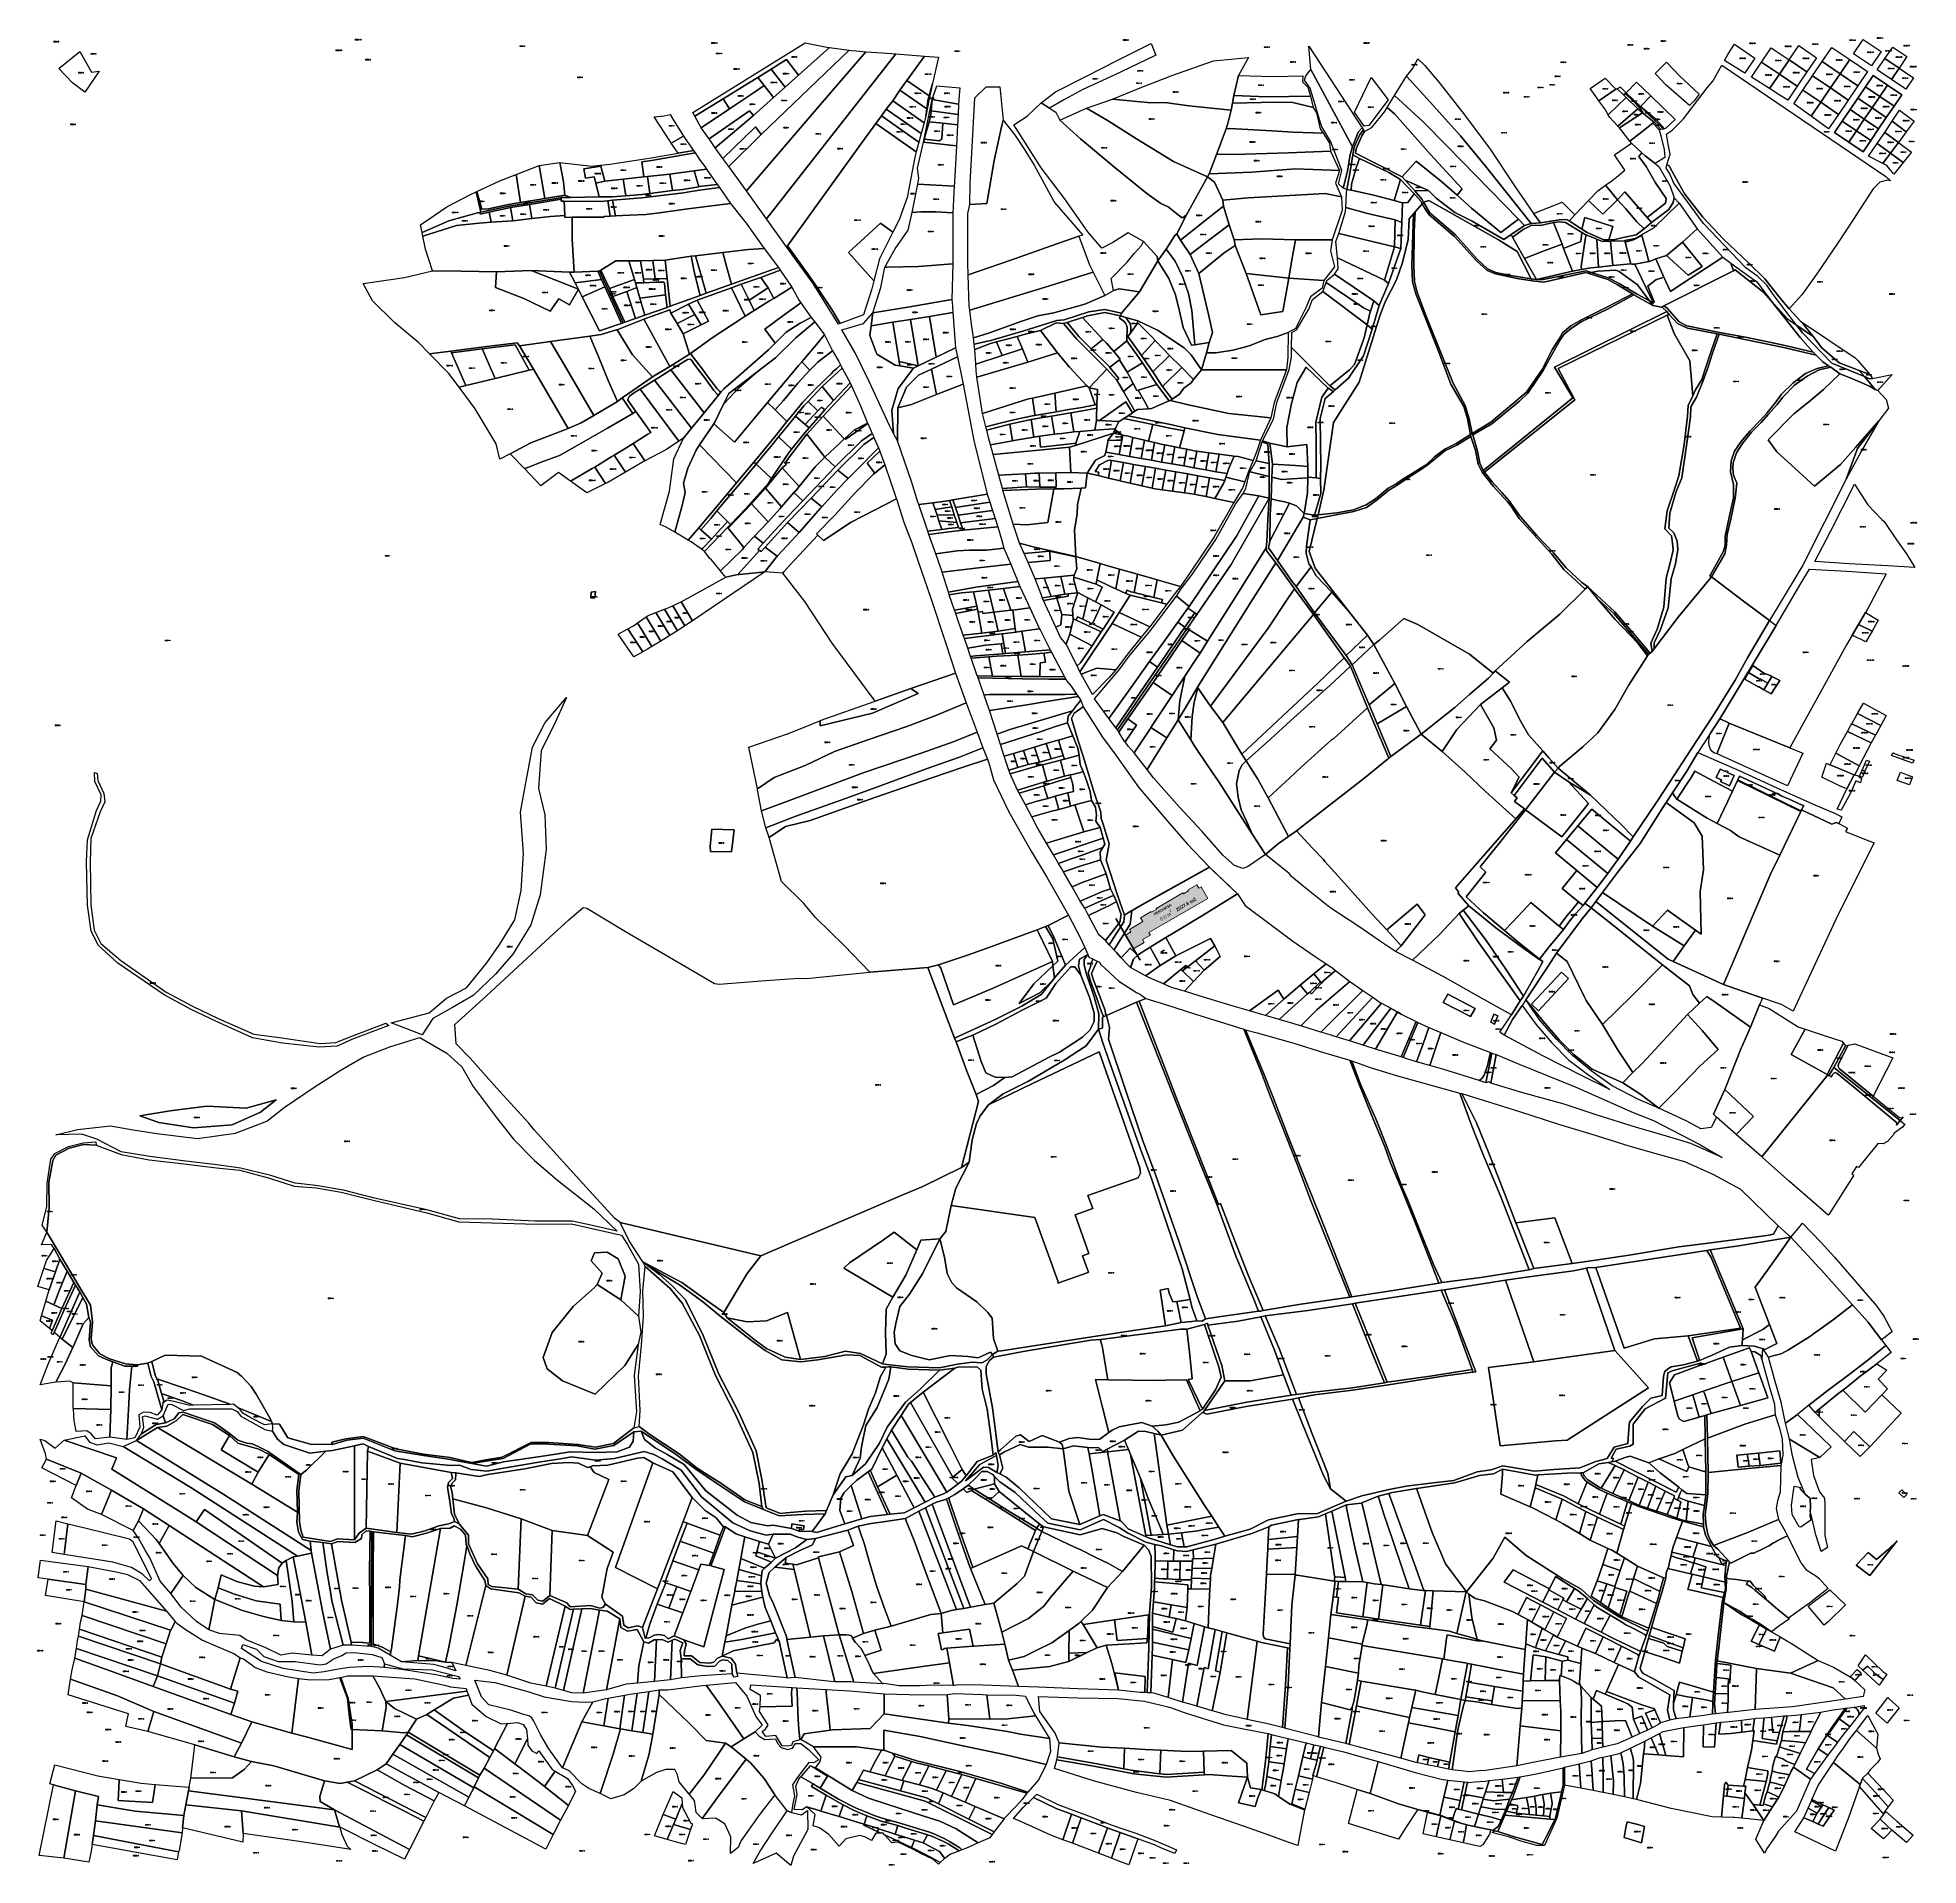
# Model space of a CAD drawing. Header units: metres. Extents: x 7423707 to 7427500, y 4706661 to 4708784.
# Drawn here: x 7423707 to 7425891, y 4706661 to 4708784 of the extents above; entities that cross this region are included whole.
import ezdxf

# ---------------------------------------------------------------- set-up
doc = ezdxf.new("R2010")
doc.units = ezdxf.units.M
for name, pattern in [('1_200', [1340, 706, -352, 0, -282]), ('1_300', [2010, 1059, -528, 0, -423]), ('Dot & Dashed', [670.277762, 352.777767, -176.388884, 0, -141.111112]), ('Hidden Line copy', [150, 100, -50]), ('PARCELA 1_500', [3345, 1760, -880, 0, -705])]:
    doc.linetypes.add(name, pattern=pattern)
for name, color, linetype, lineweight in [('2D Drafting - General_Pen_No__1', 7, 'Continuous', 13), ('FASADE STRUKTURALE_Pen_No__121', 252, 'Continuous', 13), ('TEKSTI_Pen_No__201', 7, 'Continuous', 30)]:
    doc.layers.add(name, color=color, linetype=linetype, lineweight=lineweight)
for name, color, linetype, lineweight, true_color in [('2D Drafting - General_Pen_No__3', 7, 'Continuous', 18, 0xff6600), ('2D Drafting - General_Pen_No__8', 7, 'Continuous', 35, 0xa80f02), ('MURE_Pen_No__161', 7, 'Continuous', 13, 0x6a6a6a), ('MURE_Pen_No__183', 7, 'Continuous', 120, 0xdc2d0f), ('MURE_Pen_No__185', 7, 'Continuous', 211, 0xdc2d0f), ('MURE_Pen_No__186', 7, 'Continuous', 211, 0xdc2d0f), ('MURE_Pen_No__206', 7, 'Continuous', 211, 0xa80f02), ('VIJA_Pen_No__223', 7, 'Continuous', 60, 0x40a5ff)]:
    doc.layers.add(name, color=color, linetype=linetype, lineweight=lineweight, true_color=true_color)
doc.layers.add('Numrat_Parcelave', color=7, linetype='Continuous')
doc.layers.add('Parcelat_kadastrale2021', color=7, linetype='Continuous')
doc.styles.add('GENERATED_STYLE_1', font='GOTHICB.TTF')
doc.styles.add('GENERATED_STYLE_3', font='arialbd.ttf')
doc.styles.get("Standard").update_dxf_attribs({"font": 'simplex.shx'})

msp = doc.modelspace()

# ---------------------------------------------------------------- hatches: boundary and pattern name
at = {"layer": '2D Drafting - General_Pen_No__3', "linetype": 'Continuous', "lineweight": 0, "true_color": 0x260f00}
msp.add_hatch(color=28, dxfattribs=at).paths.add_polyline_path([(7424976.6, 4707745.3), (7424970.3, 4707741.7), (7424979.7, 4707725.7), (7424992.1, 4707732.9), (7424990.1, 4707736.3), (7424999.2, 4707741.6), (7424997.6, 4707744.5), (7425065.8, 4707784.2), (7425058, 4707797.5), (7425055.3, 4707795.9), (7425053, 4707799.9), (7425043, 4707794.1), (7425043.6, 4707793.1), (7425037.6, 4707789.6), (7425037, 4707790.6), (7425006.1, 4707772.6), (7425006.7, 4707771.6), (7425000.7, 4707768.1), (7425000.1, 4707769.1), (7424987.6, 4707761.8), (7424990.3, 4707757.2), (7424974.9, 4707748.2)])

# ---------------------------------------------------------------- linework, layer by layer
at = {"layer": '2D Drafting - General_Pen_No__1', "color": 7, "linetype": 'Continuous', "lineweight": 13, "flags": 128}
msp.add_lwpolyline([(7424976.6, 4707745.3), (7424970.3, 4707741.7), (7424979.7, 4707725.7), (7424992.1, 4707732.9), (7424990.1, 4707736.3), (7424999.2, 4707741.6), (7424997.6, 4707744.5), (7425065.8, 4707784.2), (7425058, 4707797.5), (7425055.3, 4707795.9), (7425053, 4707799.9), (7425043, 4707794.1), (7425043.6, 4707793.1), (7425037.6, 4707789.6), (7425037, 4707790.6), (7425006.1, 4707772.6), (7425006.7, 4707771.6), (7425000.7, 4707768.1), (7425000.1, 4707769.1), (7424987.6, 4707761.8), (7424990.3, 4707757.2), (7424974.9, 4707748.2)], close=True, dxfattribs=at)
at = {"layer": '2D Drafting - General_Pen_No__8', "color": 14, "linetype": '1_300', "lineweight": 35, "true_color": 0xa80f02}
msp.add_lwpolyline([(7424951.4, 4707730.2), (7424959.8, 4707721.2), (7424965.3, 4707715.3), (7424975.8, 4707726.5), (7424984.6, 4707718.2), (7424985.6, 4707719.1), (7424999.1, 4707727.5), (7425017.2, 4707738.7), (7425025.6, 4707743.9), (7425059.6, 4707764.4), (7425100.5, 4707789.6), (7425088.8, 4707800.5), (7425075.1, 4707813.6), (7425075, 4707813.7), (7425067.9, 4707820.5), (7424992.7, 4707778.5), (7424972.5, 4707767.1), (7424969.3, 4707764.7), (7424968.3, 4707757.1)], close=True, dxfattribs=at)
at = {"layer": 'FASADE STRUKTURALE_Pen_No__121', "color": 252, "linetype": 'Continuous', "lineweight": 13}
msp.add_line((7424976, 4707744.8), (7424975.9, 4707744.7), dxfattribs=at)
at = {"layer": 'MURE_Pen_No__161', "color": 251, "linetype": 'Hidden Line copy', "lineweight": 13, "true_color": 0x6a6a6a}
msp.add_line((7425067.9, 4707820.5), (7425100.5, 4707789.6), dxfattribs=at)
at = {"layer": 'MURE_Pen_No__183', "color": 22, "linetype": '1_200', "lineweight": 120, "true_color": 0xdc2d0f}
msp.add_lwpolyline([(7424969.3, 4707764.7), (7424968.3, 4707757.1), (7424951.4, 4707730.2), (7424959.8, 4707721.2), (7424965.6, 4707714.9), (7424971.9, 4707708.2), (7424972.1, 4707708), (7424976, 4707704), (7424979.5, 4707713.7), (7424985.6, 4707719.1), (7424999.1, 4707727.5), (7425017.2, 4707738.7), (7425025.6, 4707743.9), (7425059.6, 4707764.4), (7425100.5, 4707789.6), (7425088.8, 4707800.5), (7425075.1, 4707813.6), (7425075, 4707813.7), (7425067.9, 4707820.5), (7424992.7, 4707778.5), (7424972.5, 4707767.1)], close=True, dxfattribs=at)
at = {"layer": 'MURE_Pen_No__185', "color": 22, "linetype": '1_300', "lineweight": 211, "true_color": 0xdc2d0f}
msp.add_lwpolyline([(7424969.3, 4707764.7), (7424968.3, 4707757.1), (7424951.4, 4707730.2), (7424959.8, 4707721.2), (7424965.6, 4707714.9), (7424971.9, 4707708.2), (7424972.1, 4707708), (7424976, 4707704), (7424979.5, 4707713.7), (7424985.6, 4707719.1), (7424999.1, 4707727.5), (7425017.2, 4707738.7), (7425025.6, 4707743.9), (7425059.6, 4707764.4), (7425100.5, 4707789.6), (7425088.8, 4707800.5), (7425075.1, 4707813.6), (7425075, 4707813.7), (7425067.9, 4707820.5), (7424992.7, 4707778.5), (7424972.5, 4707767.1)], close=True, dxfattribs=at)
at = {"layer": 'MURE_Pen_No__185', "color": 22, "linetype": 'Continuous', "lineweight": 211, "true_color": 0xdc2d0f}
msp.add_lwpolyline([(7424976, 4707704), (7424979.5, 4707713.7), (7424984.6, 4707718.2), (7424975.8, 4707726.5), (7424965.3, 4707715.3), (7424971.9, 4707708.2)], close=True, dxfattribs=at)
at = {"layer": 'MURE_Pen_No__186', "color": 22, "linetype": 'PARCELA 1_500', "lineweight": 211, "true_color": 0xdc2d0f}
msp.add_line((7425011.2, 4707721.6), (7425015.5, 4707724.1), dxfattribs=at)
at = {"layer": 'MURE_Pen_No__206', "color": 14, "linetype": '1_300', "lineweight": 211, "true_color": 0xa80f02}
msp.add_line((7424958.9, 4707760.9), (7424987.3, 4707712.3), dxfattribs=at)
at = {"layer": 'Parcelat_kadastrale2021'}
for points in [[(7424623.6, 4708772.9), (7424626.5, 4708772.4), (7424590.7, 4708740.3), (7424576.5, 4708758.3), (7424558.8, 4708747.3), (7424543.2, 4708737.7), (7424532.5, 4708731.1), (7424503, 4708712.8), (7424470.3, 4708692.5), (7424467.9, 4708696.9), (7424598.4, 4708777.8)], [(7424872.4, 4708708), (7424889.2, 4708721), (7424924.1, 4708738.6), (7424959.9, 4708756.8), (7425000.3, 4708777.1), (7425005.7, 4708763.5), (7424993.4, 4708757.6), (7424957.3, 4708740.3), (7424920.7, 4708723.7), (7424899.3, 4708712.2), (7424881.9, 4708702)], [(7425689.5, 4708742.7), (7425665.8, 4708757.5), (7425669.7, 4708764.4), (7425669.7, 4708764.4), (7425677.4, 4708776.4), (7425701.2, 4708760.2), (7425690.7, 4708744.5)], [(7425847.8, 4708767.6), (7425836.6, 4708751.1), (7425815.8, 4708765.2), (7425827.1, 4708781.7)], [(7423761.9, 4708720.7), (7423747.6, 4708731.4), (7423731.6, 4708748.1), (7423756.2, 4708767.6), (7423769.4, 4708743.7), (7423778.5, 4708744.9)], [(7424626.5, 4708772.4), (7424649.4, 4708769.3), (7424547.1, 4708671.4), (7424540.8, 4708680.1), (7424502.9, 4708643.4), (7424494, 4708655.8), (7424538.2, 4708693.4), (7424561.6, 4708714.3), (7424575.2, 4708726.5), (7424590.7, 4708740.3)], [(7424657.7, 4708768.4), (7424668.6, 4708767.4), (7424615.8, 4708705.9), (7424530.1, 4708606), (7424509.7, 4708634.1), (7424547.1, 4708671.4), (7424649.4, 4708769.3), (7424652.3, 4708769)], [(7424668.6, 4708767.4), (7424688, 4708766.3), (7424703.5, 4708765.1), (7424553.6, 4708573.6), (7424530.1, 4708606), (7424615.8, 4708705.9)], [(7424703.5, 4708765.1), (7424737, 4708762.5), (7424716.5, 4708734.1), (7424708.3, 4708722.7), (7424700.1, 4708710.6), (7424692.5, 4708700.8), (7424686.8, 4708692.9), (7424680.5, 4708684.1), (7424658.9, 4708654.2), (7424577.7, 4708542.1), (7424576.8, 4708541), (7424553.6, 4708573.6)], [(7424575.2, 4708726.5), (7424558.8, 4708747.3), (7424576.5, 4708758.3), (7424590.7, 4708740.3)], [(7424737, 4708762.5), (7424753.1, 4708761.3), (7424746.2, 4708730.5), (7424742.2, 4708716.3), (7424716.5, 4708734.1)], [(7424955.1, 4708712.6), (7424987.4, 4708725.4), (7425025.1, 4708740.3), (7425072.6, 4708757), (7425113.3, 4708760.8), (7425101.6, 4708740), (7425096, 4708716.5), (7425094.5, 4708707.8), (7425093, 4708699.8), (7425043.8, 4708704.7), (7425019, 4708708.3), (7424995.7, 4708708.6)], [(7425234, 4708657), (7425185.4, 4708746.9), (7425183.1, 4708774), (7425245.3, 4708679.2), (7425240.4, 4708674.1)], [(7425444.2, 4708579.8), (7425452.2, 4708568.7), (7425441.5, 4708568), (7425411.3, 4708606.1), (7425388.4, 4708634.7), (7425359.5, 4708670), (7425324, 4708709.1), (7425296.8, 4708739), (7425303.6, 4708747.5), (7425309.8, 4708759.4), (7425317.6, 4708751.8), (7425334.6, 4708731.6), (7425363.9, 4708694.4), (7425393.7, 4708654.5), (7425421.9, 4708611.8)], [(7425636.4, 4708718.4), (7425630.5, 4708710.5), (7425625.4, 4708705.1), (7425597.9, 4708729.1), (7425585.5, 4708742.3), (7425598.5, 4708755.3), (7425613.6, 4708739.5)], [(7425718.3, 4708724.7), (7425697.1, 4708738), (7425709, 4708755.5), (7425729.7, 4708741.5)], [(7425709, 4708755.5), (7425720.2, 4708772.1), (7425740.9, 4708758), (7425729.7, 4708741.5)], [(7425761.6, 4708744), (7425750.4, 4708727.4), (7425729.7, 4708741.5), (7425740.9, 4708758)], [(7425772.8, 4708760.5), (7425761.6, 4708744), (7425740.9, 4708758), (7425752.2, 4708774.6)], [(7425768.2, 4708739.5), (7425779.5, 4708756), (7425800.1, 4708742), (7425788.9, 4708725.4)], [(7425790.7, 4708772.6), (7425811.4, 4708758.5), (7425800.1, 4708742), (7425779.5, 4708756)], [(7425832.1, 4708744.5), (7425820.8, 4708727.9), (7425800.1, 4708742), (7425811.4, 4708758.5)], [(7425843.2, 4708746.6), (7425852.2, 4708759.8), (7425868.7, 4708748.6), (7425859.7, 4708735.3)], [(7425852.2, 4708759.8), (7425861.2, 4708773), (7425877.7, 4708761.8), (7425868.7, 4708748.6)], [(7424550.8, 4708728.1), (7424539.5, 4708720.6), (7424510.3, 4708701.1), (7424503, 4708712.8), (7424532.5, 4708731.1), (7424543.2, 4708737.7)], [(7424561.6, 4708714.3), (7424550.8, 4708728.1), (7424543.2, 4708737.7), (7424558.8, 4708747.3), (7424575.2, 4708726.5)], [(7424708.3, 4708722.7), (7424716.5, 4708734.1), (7424742.2, 4708716.3), (7424741.3, 4708713), (7424739.7, 4708701)], [(7425096, 4708716.5), (7425101.6, 4708740), (7425141.4, 4708738.9), (7425176.1, 4708739.4), (7425176, 4708732.5), (7425182, 4708726.2), (7425185.2, 4708715.8), (7425134.4, 4708715.3)], [(7425185.4, 4708746.9), (7425234, 4708657), (7425231.3, 4708648.3), (7425228.2, 4708628.7), (7425223.2, 4708608.9), (7425217.5, 4708613.9), (7425221.7, 4708629.5), (7425208.9, 4708662.8), (7425198.1, 4708681.1), (7425184.7, 4708725.1), (7425178.2, 4708734.6), (7425179.8, 4708739.7)], [(7425247.6, 4708681), (7425236.2, 4708697.4), (7425255.5, 4708737.5), (7425275.4, 4708711.7), (7425252.9, 4708681.8)], [(7425433.7, 4708565.7), (7425426.6, 4708573.2), (7425343.8, 4708657.9), (7425316, 4708686.1), (7425282.7, 4708716.5), (7425296.8, 4708739), (7425324, 4708709.1), (7425359.5, 4708670), (7425388.4, 4708634.7), (7425411.3, 4708606.1), (7425441.5, 4708568)], [(7425517.7, 4708713.8), (7425509.8, 4708725), (7425527.2, 4708737), (7425539.8, 4708724.1), (7425520.1, 4708710.6)], [(7425568.2, 4708703.8), (7425560.7, 4708711.1), (7425551.9, 4708719.6), (7425563.8, 4708732.2), (7425580.2, 4708716.3)], [(7425662.7, 4708751.9), (7425853.1, 4708622.6), (7425858.8, 4708617.5), (7425855, 4708618.3), (7425846.4, 4708616), (7425838.6, 4708608.3), (7425823.5, 4708585.1), (7425815.8, 4708573.1), (7425797.8, 4708545.9), (7425773.3, 4708509.5), (7425755.6, 4708485.2), (7425741.1, 4708469.1), (7425730.5, 4708481.2), (7425712.6, 4708503.6), (7425693.7, 4708522.2), (7425664.4, 4708550.1), (7425640.6, 4708575.2), (7425619.7, 4708602.2), (7425609.3, 4708620.6), (7425605, 4708628.4), (7425601.5, 4708635), (7425599, 4708636.1), (7425602.8, 4708648.4), (7425600.4, 4708660.1), (7425598.6, 4708671.9), (7425605.3, 4708676.6), (7425618.3, 4708689.5), (7425645.8, 4708725.7), (7425652.2, 4708733.5)], [(7425728.4, 4708718.3), (7425718.3, 4708724.7), (7425729.7, 4708741.5), (7425750.4, 4708727.4), (7425739.5, 4708711.4)], [(7425757, 4708722.9), (7425768.2, 4708739.5), (7425788.9, 4708725.4), (7425777.6, 4708708.9)], [(7425820.8, 4708727.9), (7425809.6, 4708711.4), (7425788.9, 4708725.4), (7425800.1, 4708742)], [(7425829.7, 4708726.7), (7425838.6, 4708739.9), (7425855.2, 4708728.7), (7425846.2, 4708715.5)], [(7425885.3, 4708737.3), (7425876.3, 4708724.1), (7425859.7, 4708735.3), (7425868.7, 4708748.6)], [(7424510.3, 4708701.1), (7424477.5, 4708679.2), (7424470.3, 4708692.5), (7424503, 4708712.8)], [(7424538.2, 4708693.4), (7424533.6, 4708698.7), (7424486.8, 4708666.2), (7424477.5, 4708679.2), (7424510.3, 4708701.1), (7424539.5, 4708720.6), (7424550.8, 4708728.1), (7424561.6, 4708714.3)], [(7424736.5, 4708685), (7424733.1, 4708672.7), (7424692.5, 4708700.8), (7424700.1, 4708710.6)], [(7424738.6, 4708692.8), (7424736.5, 4708685), (7424700.1, 4708710.6), (7424708.3, 4708722.7), (7424739.7, 4708701)], [(7424735.8, 4708662.3), (7424745.8, 4708712.2), (7424744.5, 4708699), (7424743.9, 4708692.3), (7424742.2, 4708686.2), (7424736.7, 4708665.8), (7424736, 4708663.1)], [(7424746.2, 4708730.5), (7424742.3, 4708712.9), (7424738.6, 4708692.8), (7424739.7, 4708701), (7424741.3, 4708713), (7424742.2, 4708716.3)], [(7424745.8, 4708712.2), (7424776.5, 4708706.8), (7424775.9, 4708694.6), (7424744.5, 4708699)], [(7424745.8, 4708712.2), (7424751.2, 4708728), (7424778, 4708725.5), (7424777.2, 4708717.2), (7424776.5, 4708706.8)], [(7424828.1, 4708688.1), (7424826.3, 4708680.1), (7424817.8, 4708641.2), (7424809.3, 4708591.3), (7424789.4, 4708590.1), (7424789.9, 4708614.8), (7424792.8, 4708664), (7424795.3, 4708714.1), (7424808.5, 4708726.9), (7424824.4, 4708726.9)], [(7424925, 4708701.8), (7424955.1, 4708712.6), (7424995.7, 4708708.6), (7425019, 4708708.3), (7425043.8, 4708704.7), (7425093, 4708699.8), (7425089.5, 4708685.9), (7425087.3, 4708678), (7425076, 4708648.2), (7425067.3, 4708625.7), (7425065.5, 4708622.4), (7425026.2, 4708640), (7424983, 4708666.2), (7424950.1, 4708687.3)], [(7425094.5, 4708707.8), (7425096, 4708716.5), (7425134.4, 4708715.3), (7425185.2, 4708715.8), (7425188.2, 4708702.7), (7425182, 4708704.2), (7425164.5, 4708708.4), (7425144.6, 4708708.8)], [(7425426.6, 4708573.2), (7425406, 4708557.4), (7425372.2, 4708585.9), (7425355.4, 4708600.8), (7425361.3, 4708608.1), (7425324.6, 4708648.1), (7425282.9, 4708694.9), (7425274.3, 4708702.9), (7425282.7, 4708716.5), (7425316, 4708686.1), (7425343.8, 4708657.9)], [(7425528.6, 4708698.3), (7425526.9, 4708701.3), (7425520.1, 4708710.6), (7425539.8, 4708724.1), (7425540.8, 4708724.8), (7425541.4, 4708724.3), (7425548.5, 4708717.3), (7425551.7, 4708714.3), (7425530.8, 4708694.3)], [(7425542.2, 4708681.2), (7425532.6, 4708691.2), (7425530.8, 4708694.3), (7425551.7, 4708714.3), (7425565.2, 4708701.1)], [(7425541.4, 4708724.3), (7425544.8, 4708726.6), (7425551.9, 4708719.6), (7425560.7, 4708711.1), (7425568.2, 4708703.8), (7425595.2, 4708677.6), (7425591.9, 4708677), (7425584.1, 4708685.6), (7425570.6, 4708696.7), (7425571.2, 4708697.1), (7425568.4, 4708701.3), (7425560.1, 4708710.5), (7425550.5, 4708719.1), (7425548.5, 4708717.3)], [(7425570.6, 4708696.7), (7425565.2, 4708701.1), (7425551.7, 4708714.3), (7425548.5, 4708717.3), (7425550.5, 4708719.1), (7425560.1, 4708710.5), (7425568.4, 4708701.3), (7425571.2, 4708697.1)], [(7425597.3, 4708678.5), (7425596.3, 4708678.1), (7425586.9, 4708688.5), (7425568.2, 4708703.8), (7425580.2, 4708716.3), (7425608.6, 4708688.7)], [(7425748.3, 4708705.9), (7425746.3, 4708707.1), (7425757, 4708722.9), (7425777.6, 4708708.9), (7425766.5, 4708692.5), (7425757.4, 4708699.2)], [(7425809.6, 4708711.4), (7425798.3, 4708694.8), (7425777.6, 4708708.9), (7425788.9, 4708725.4)], [(7425811.7, 4708700.3), (7425820.7, 4708713.5), (7425837.2, 4708702.3), (7425828.2, 4708689)], [(7425820.7, 4708713.5), (7425829.7, 4708726.7), (7425846.2, 4708715.5), (7425837.2, 4708702.3)], [(7425862.8, 4708704.2), (7425853.8, 4708691), (7425837.2, 4708702.3), (7425846.2, 4708715.5)], [(7425855.2, 4708728.7), (7425871.8, 4708717.5), (7425862.8, 4708704.2), (7425846.2, 4708715.5)], [(7424442.7, 4708661.5), (7424441, 4708664), (7424422.8, 4708692), (7424434.7, 4708693.2), (7424441.7, 4708694.5), (7424444.1, 4708690), (7424457, 4708669.5)], [(7424538.2, 4708693.4), (7424494, 4708655.8), (7424486.8, 4708666.2), (7424533.6, 4708698.7)], [(7424730.4, 4708662.6), (7424727.4, 4708651.4), (7424680.5, 4708684.1), (7424686.8, 4708692.9)], [(7424733.1, 4708672.7), (7424733.1, 4708672.7), (7424730.4, 4708662.6), (7424686.8, 4708692.9), (7424692.5, 4708700.8)], [(7424742.2, 4708686.2), (7424743.9, 4708692.3), (7424744.5, 4708699), (7424775.9, 4708694.6), (7424775.3, 4708682.7), (7424758.3, 4708684.5)], [(7424826.3, 4708680.1), (7424828.1, 4708688.1), (7424841.5, 4708671.4), (7424852.2, 4708655), (7424864.2, 4708635.8), (7424888, 4708592.5), (7424920.7, 4708554.6), (7424916.1, 4708553.2), (7424884.1, 4708541.9), (7424836, 4708525), (7424787.5, 4708508.3), (7424787.2, 4708522.4), (7424787.2, 4708579.6), (7424789.4, 4708590.1), (7424809.3, 4708591.3), (7424817.8, 4708641.2)], [(7424872.4, 4708708), (7424881.9, 4708702), (7424889.3, 4708697.2), (7424893.9, 4708688.1), (7424917.9, 4708666.2), (7424957.8, 4708632.9), (7424995, 4708603), (7425011.3, 4708591.2), (7425020, 4708587.5), (7425035.4, 4708574.9), (7425037.3, 4708574.8), (7425041.3, 4708578.2), (7425029.9, 4708556.1), (7425027.6, 4708554.1), (7425017.4, 4708538.4), (7425007.9, 4708524.7), (7425007, 4708529.6), (7424991.1, 4708547.1), (7424973.6, 4708557.1), (7424955.7, 4708545.9), (7424943, 4708539.4), (7424926.6, 4708558.2), (7424899.4, 4708596.9), (7424872.3, 4708632.6), (7424840.7, 4708682.7), (7424856, 4708692.7)], [(7424893.9, 4708688.1), (7424925, 4708701.8), (7424950.1, 4708687.3), (7424983, 4708666.2), (7425026.2, 4708640), (7425065.5, 4708622.4), (7425041.3, 4708578.2), (7425037.3, 4708574.8), (7425035.4, 4708574.9), (7425020, 4708587.5), (7425011.3, 4708591.2), (7424995, 4708603), (7424957.8, 4708632.9), (7424917.9, 4708666.2)], [(7425087.3, 4708678), (7425089.5, 4708685.9), (7425093, 4708699.8), (7425094.5, 4708707.8), (7425144.6, 4708708.8), (7425164.5, 4708708.4), (7425182, 4708704.2), (7425188.2, 4708702.7), (7425192.2, 4708696.7), (7425196.2, 4708678), (7425199.7, 4708672.9), (7425164.6, 4708674), (7425140.3, 4708675.6), (7425091.3, 4708678.4)], [(7425355.4, 4708600.8), (7425337.6, 4708616.4), (7425307.9, 4708640.4), (7425291.6, 4708622.2), (7425237.4, 4708649.6), (7425238.3, 4708654.6), (7425244.6, 4708669.9), (7425248, 4708674.7), (7425256.4, 4708679.5), (7425271.4, 4708698.2), (7425274.3, 4708702.9), (7425282.9, 4708694.9), (7425324.6, 4708648.1), (7425361.3, 4708608.1)], [(7425544.1, 4708679.2), (7425542.2, 4708681.2), (7425565.2, 4708701.1), (7425570.6, 4708696.7)], [(7425556.1, 4708663.7), (7425544.1, 4708679.2), (7425570.6, 4708696.7), (7425584.1, 4708685.6), (7425582.8, 4708684.6), (7425570, 4708674.6)], [(7425596.3, 4708678.1), (7425595.2, 4708677.6), (7425568.2, 4708703.8), (7425586.9, 4708688.5)], [(7425772.2, 4708688.3), (7425766.5, 4708692.5), (7425777.6, 4708708.9), (7425798.3, 4708694.8), (7425786.7, 4708677.8)], [(7425802.7, 4708687), (7425811.7, 4708700.3), (7425828.2, 4708689), (7425819.3, 4708675.8)], [(7425844.8, 4708677.8), (7425835.8, 4708664.5), (7425819.3, 4708675.8), (7425828.2, 4708689)], [(7425853.8, 4708691), (7425844.8, 4708677.8), (7425828.2, 4708689), (7425837.2, 4708702.3)], [(7425860.6, 4708686.8), (7425869.3, 4708699.6), (7425886.2, 4708687), (7425877, 4708674.6)], [(7424450.7, 4708649.6), (7424442.7, 4708661.5), (7424457, 4708669.5), (7424458.5, 4708667.2), (7424468.7, 4708652.7)], [(7424502.9, 4708643.4), (7424540.8, 4708680.1), (7424547.1, 4708671.4), (7424509.7, 4708634.1)], [(7424727.4, 4708651.4), (7424725.7, 4708644.9), (7424716.8, 4708598.4), (7424707.5, 4708572.2), (7424700.3, 4708558), (7424686, 4708568.3), (7424648.8, 4708534.3), (7424678.1, 4708501.4), (7424675.8, 4708492.1), (7424666.1, 4708462), (7424639, 4708451.9), (7424629.2, 4708468), (7424622.3, 4708478.7), (7424615.4, 4708489.2), (7424609.2, 4708498.5), (7424601.1, 4708510.1), (7424587.1, 4708529.2), (7424577.7, 4708542.1), (7424658.9, 4708654.2), (7424680.5, 4708684.1)], [(7424735.8, 4708662.3), (7424736, 4708663.1), (7424736.7, 4708665.8), (7424754.4, 4708664.2), (7424757.1, 4708666.4), (7424758.3, 4708684.5), (7424775.3, 4708682.7), (7424774.5, 4708665.6), (7424774.1, 4708658.3)], [(7424736.7, 4708665.8), (7424742.2, 4708686.2), (7424758.3, 4708684.5), (7424757.1, 4708666.4), (7424754.4, 4708664.2)], [(7425076, 4708648.2), (7425087.3, 4708678), (7425091.3, 4708678.4), (7425140.3, 4708675.6), (7425164.6, 4708674), (7425199.7, 4708672.9), (7425207.1, 4708661.5), (7425208.5, 4708651.9), (7425159.6, 4708650.1), (7425109.1, 4708648.6)], [(7425234.3, 4708647.6), (7425231.4, 4708628.4), (7425227.3, 4708607.7), (7425223.2, 4708608.9), (7425228.2, 4708628.7), (7425231.3, 4708648.3), (7425234, 4708657), (7425240.4, 4708674.1), (7425245.3, 4708679.2), (7425246.8, 4708676.7), (7425242.5, 4708671.3), (7425236, 4708656.7)], [(7425295.1, 4708618.4), (7425306.4, 4708605.9), (7425314.7, 4708595.9), (7425316.5, 4708592.8), (7425316.5, 4708592.7), (7425314.9, 4708590.8), (7425313.1, 4708594.1), (7425307.3, 4708600.6), (7425305.4, 4708602.5), (7425289.7, 4708619.3), (7425276.1, 4708627.4), (7425241.9, 4708643.7), (7425234.3, 4708647.6), (7425236, 4708656.7), (7425242.5, 4708671.3), (7425246.8, 4708676.7), (7425248, 4708674.7), (7425244.6, 4708669.9), (7425238.3, 4708654.6), (7425237.4, 4708649.6), (7425291.6, 4708622.2)], [(7425585.5, 4708637.8), (7425573.8, 4708646.7), (7425569.8, 4708650.1), (7425557.8, 4708661.5), (7425556.1, 4708663.7), (7425570, 4708674.6), (7425582.8, 4708684.6), (7425590.2, 4708676.7), (7425592.1, 4708669.7), (7425596, 4708653.8), (7425596.5, 4708644.8)], [(7425590.2, 4708676.7), (7425582.8, 4708684.6), (7425584.1, 4708685.6), (7425591.9, 4708677)], [(7425810.3, 4708662.5), (7425793.7, 4708673.8), (7425802.7, 4708687), (7425819.3, 4708675.8)], [(7425826.8, 4708651.3), (7425810.3, 4708662.5), (7425819.3, 4708675.8), (7425835.8, 4708664.5)], [(7425843.1, 4708661.1), (7425851.9, 4708673.9), (7425867.8, 4708662.1), (7425858.5, 4708649.7)], [(7425851.9, 4708673.9), (7425860.6, 4708686.8), (7425877, 4708674.6), (7425867.8, 4708662.1)], [(7424360.5, 4708635.7), (7424371.8, 4708636.8), (7424419.4, 4708644.3), (7424450.7, 4708649.6), (7424468.7, 4708652.7), (7424470.5, 4708649.9), (7424419.9, 4708641.3), (7424408.7, 4708639.6), (7424411.1, 4708622.1), (7424386.8, 4708619.4), (7424365.6, 4708617), (7424360.9, 4708634.5)], [(7424470.5, 4708649.9), (7424476.3, 4708641), (7424481.7, 4708634.2), (7424483.7, 4708631.3), (7424469.6, 4708629.3), (7424443.8, 4708625.7), (7424441.2, 4708625.4), (7424415.1, 4708622.5), (7424411.1, 4708622.1), (7424408.7, 4708639.6), (7424419.9, 4708641.3)], [(7424729.1, 4708613.6), (7424730.5, 4708620.6), (7424728.7, 4708632.4), (7424735.8, 4708662.3), (7424774.1, 4708658.3), (7424771.6, 4708616.2), (7424771.4, 4708611.3)], [(7425067.3, 4708625.7), (7425076, 4708648.2), (7425109.1, 4708648.6), (7425159.6, 4708650.1), (7425208.5, 4708651.9), (7425219, 4708629.6), (7425167.7, 4708631.6), (7425117, 4708627.8)], [(7425232.3, 4708606.6), (7425227.3, 4708607.7), (7425231.4, 4708628.4), (7425234.3, 4708647.6), (7425241.9, 4708643.7), (7425238.3, 4708632.6), (7425232.7, 4708613.8)], [(7425541.5, 4708595.6), (7425535, 4708603.6), (7425527.8, 4708612.7), (7425535.1, 4708617.7), (7425542.7, 4708623.8), (7425550.2, 4708629.8), (7425538.3, 4708647.7), (7425557.8, 4708661.5), (7425569.8, 4708650.1), (7425566.5, 4708645.9), (7425574.9, 4708634.4), (7425585.6, 4708615.2), (7425598.3, 4708596.9), (7425597.4, 4708591.6), (7425576, 4708574.9), (7425550.2, 4708604.8)], [(7425581.3, 4708569), (7425576, 4708574.9), (7425597.4, 4708591.6), (7425598.3, 4708596.9), (7425585.6, 4708615.2), (7425574.9, 4708634.4), (7425566.5, 4708645.9), (7425569.8, 4708650.1), (7425573.8, 4708646.7), (7425585.5, 4708637.8), (7425589.7, 4708634.1), (7425602.8, 4708611.4), (7425607.5, 4708598), (7425606.1, 4708592.3), (7425601.2, 4708584.2)], [(7425849.6, 4708637.7), (7425833, 4708646.2), (7425843.1, 4708661.1), (7425858.5, 4708649.7)], [(7425854.4, 4708635.2), (7425849.6, 4708637.7), (7425858.5, 4708649.7), (7425873.3, 4708638.7), (7425862.7, 4708625.2)], [(7425882.9, 4708650.9), (7425873.3, 4708638.7), (7425858.5, 4708649.7), (7425867.8, 4708662.1)], [(7424222.9, 4708584.8), (7424217, 4708605.2), (7424243.8, 4708617.6), (7424257.8, 4708623.1), (7424262.7, 4708625.1), (7424267.6, 4708592.4), (7424262.9, 4708591.6), (7424253.8, 4708590.1), (7424230.6, 4708585.1)], [(7424267.6, 4708592.4), (7424262.7, 4708625.1), (7424289.4, 4708635.5), (7424296, 4708597)], [(7424289.4, 4708635.5), (7424313.4, 4708638.9), (7424317.7, 4708616.4), (7424319.1, 4708600.9), (7424296, 4708597)], [(7424313.4, 4708638.9), (7424350.5, 4708634.6), (7424360.5, 4708635.7), (7424360.9, 4708634.5), (7424341.3, 4708631.6), (7424343.1, 4708620.7), (7424353.3, 4708622.3), (7424354.7, 4708616.7), (7424355.3, 4708614.9), (7424359.2, 4708598.8), (7424325.9, 4708598.3), (7424319.1, 4708600.9), (7424317.7, 4708616.4)], [(7424365.6, 4708617), (7424355.3, 4708614.9), (7424354.7, 4708616.7), (7424353.3, 4708622.3), (7424343.1, 4708620.7), (7424341.3, 4708631.6), (7424360.9, 4708634.5)], [(7424411.1, 4708622.1), (7424415.1, 4708622.5), (7424418, 4708602.9), (7424408.6, 4708601.8), (7424390.2, 4708600.3), (7424386.8, 4708619.4)], [(7424415.1, 4708622.5), (7424441.2, 4708625.4), (7424444.2, 4708606.2), (7424418, 4708602.9)], [(7424475, 4708610.7), (7424456.4, 4708607.7), (7424444.2, 4708606.2), (7424441.2, 4708625.4), (7424443.8, 4708625.7), (7424469.6, 4708629.3)], [(7424483.7, 4708631.3), (7424496.2, 4708613.3), (7424475.4, 4708610.8), (7424475, 4708610.7), (7424469.6, 4708629.3)], [(7425041.3, 4708578.2), (7425065.5, 4708622.4), (7425073.8, 4708615.9), (7425083.2, 4708595.1), (7425084.1, 4708588.2), (7425066.4, 4708574.1), (7425034.1, 4708548.8), (7425029.9, 4708556.1)], [(7425065.5, 4708622.4), (7425067.3, 4708625.7), (7425117, 4708627.8), (7425167.7, 4708631.6), (7425219, 4708629.6), (7425214.3, 4708614.7), (7425221.1, 4708599), (7425202, 4708603), (7425112.6, 4708597.8), (7425083.2, 4708595.1), (7425073.8, 4708615.9)], [(7425282.4, 4708594.8), (7425258.6, 4708601), (7425232.3, 4708606.6), (7425232.7, 4708613.8), (7425238.3, 4708632.6), (7425241.9, 4708643.7), (7425276.1, 4708627.4), (7425289.7, 4708619.3)], [(7425322, 4708606.2), (7425295.1, 4708618.4), (7425291.6, 4708622.2), (7425307.9, 4708640.4), (7425337.6, 4708616.4), (7425355.4, 4708600.8), (7425372.2, 4708585.9), (7425406, 4708557.4), (7425426.6, 4708573.2), (7425433.7, 4708565.7), (7425418, 4708555.1), (7425409.6, 4708549.6), (7425372.7, 4708570.6), (7425352.9, 4708580.8), (7425331.2, 4708597.5)], [(7425599, 4708636.1), (7425601.5, 4708635), (7425605, 4708628.4), (7425609.3, 4708620.6), (7425619.7, 4708602.2), (7425640.6, 4708575.2), (7425664.4, 4708550.1), (7425693.7, 4708522.2), (7425712.6, 4708503.6), (7425730.5, 4708481.2), (7425741.1, 4708469.1), (7425754.2, 4708454.6), (7425758.5, 4708449.9), (7425768.7, 4708436.7), (7425749.6, 4708450.1), (7425722.3, 4708485.6), (7425714.9, 4708496.5), (7425704.8, 4708506.4), (7425690.7, 4708516.5), (7425641.6, 4708568.2), (7425607.1, 4708614.8), (7425601.9, 4708626.6), (7425598.2, 4708632.2)], [(7424153.4, 4708557.5), (7424151.7, 4708566.6), (7424182.3, 4708587.3), (7424209.7, 4708601.8), (7424216.4, 4708604.9), (7424220.9, 4708584.8), (7424221.7, 4708581.1), (7424220.5, 4708580.8), (7424217.9, 4708580.3), (7424184.4, 4708571.2)], [(7424217, 4708605.2), (7424222.9, 4708584.8), (7424220.9, 4708584.8), (7424216.4, 4708604.9)], [(7424325.9, 4708598.3), (7424314.8, 4708598.1), (7424309, 4708597.2), (7424254.2, 4708588.2), (7424221.7, 4708581.1), (7424220.9, 4708584.8), (7424222.9, 4708584.8), (7424230.6, 4708585.1), (7424253.8, 4708590.1), (7424262.9, 4708591.6), (7424267.6, 4708592.4), (7424296, 4708597), (7424319.1, 4708600.9)], [(7424496.2, 4708613.3), (7424498.7, 4708609.7), (7424475.8, 4708606.7), (7424461.4, 4708604.4), (7424457.1, 4708603.7), (7424408.7, 4708597.8), (7424374.5, 4708595), (7424369.2, 4708594.5), (7424360.4, 4708593.5), (7424318.5, 4708594.1), (7424315, 4708594), (7424314.9, 4708596.1), (7424314.8, 4708598.1), (7424325.9, 4708598.3), (7424359.2, 4708598.8), (7424374.1, 4708599), (7424390.2, 4708600.3), (7424408.6, 4708601.8), (7424418, 4708602.9), (7424444.2, 4708606.2), (7424456.4, 4708607.7), (7424475, 4708610.7), (7424475.4, 4708610.8)], [(7424374.1, 4708599), (7424359.2, 4708598.8), (7424355.3, 4708614.9), (7424365.6, 4708617), (7424386.8, 4708619.4), (7424390.2, 4708600.3)], [(7424498.7, 4708609.7), (7424511.5, 4708591.4), (7424461.9, 4708585.2), (7424429, 4708580.3), (7424413.3, 4708578.6), (7424394.5, 4708577.7), (7424378.1, 4708576.9), (7424376.6, 4708585), (7424374.5, 4708595), (7424408.7, 4708597.8), (7424457.1, 4708603.7), (7424461.4, 4708604.4), (7424475.8, 4708606.7)], [(7424722.6, 4708580.8), (7424729.1, 4708613.6), (7424771.4, 4708611.3), (7424769.9, 4708580.6), (7424750.1, 4708581.4), (7424732.6, 4708581.7)], [(7425083.2, 4708595.1), (7425112.6, 4708597.8), (7425202, 4708603), (7425221.1, 4708599), (7425222, 4708583.6), (7425210.2, 4708548.9), (7425167.8, 4708549.2), (7425128.1, 4708550.1), (7425096.6, 4708548.9), (7425090.6, 4708566.6), (7425084.1, 4708588.2)], [(7425291.4, 4708569.2), (7425292, 4708592.1), (7425298, 4708592.4), (7425305.4, 4708602.5), (7425307.3, 4708600.6), (7425313.1, 4708594.1), (7425314.9, 4708590.8), (7425306.8, 4708581.7), (7425304.7, 4708579.4), (7425299.6, 4708573.5), (7425298.4, 4708549.5), (7425291.9, 4708522.8), (7425285.1, 4708502.5), (7425271.7, 4708476.9), (7425265.6, 4708460.8), (7425241.7, 4708383.6), (7425211.9, 4708337), (7425200.7, 4708258.2), (7425193.9, 4708229.7), (7425189.7, 4708229.2), (7425197.1, 4708254.3), (7425196.7, 4708272), (7425197, 4708286.1), (7425196.3, 4708341.7), (7425202.3, 4708364.6), (7425211.8, 4708373), (7425213.7, 4708374.9), (7425229.2, 4708388.3), (7425246.8, 4708414.5), (7425256.6, 4708445.4), (7425265, 4708472.9), (7425275.8, 4708498.2), (7425290.1, 4708538.9)], [(7425282.4, 4708594.8), (7425292, 4708592.1), (7425291.4, 4708569.2), (7425283.5, 4708572.1), (7425251.2, 4708579.5), (7425226, 4708586.7), (7425227.1, 4708603.1), (7425227.3, 4708607.7), (7425232.3, 4708606.6), (7425258.6, 4708601)], [(7425292, 4708592.1), (7425282.4, 4708594.8), (7425289.7, 4708619.3), (7425305.4, 4708602.5), (7425298, 4708592.4)], [(7425295.1, 4708618.4), (7425322, 4708606.2), (7425306.4, 4708605.9)], [(7425306.4, 4708605.9), (7425322, 4708606.2), (7425331.2, 4708597.5), (7425352.9, 4708580.8), (7425372.7, 4708570.6), (7425409.6, 4708549.6), (7425418, 4708555.1), (7425419.7, 4708552.1), (7425433.6, 4708527.5), (7425447.4, 4708502.8), (7425441.3, 4708503.9), (7425425.2, 4708535.5), (7425403.4, 4708549), (7425322.5, 4708594.7), (7425316.5, 4708592.8), (7425314.7, 4708595.9)], [(7425541.5, 4708595.6), (7425524.5, 4708578.7), (7425507.9, 4708594.7), (7425518.8, 4708605.9), (7425527.8, 4708612.7), (7425535, 4708603.6)], [(7425572.8, 4708561.8), (7425564.1, 4708569.9), (7425551.5, 4708584.9), (7425541.5, 4708595.6), (7425550.2, 4708604.8), (7425576, 4708574.9), (7425581.3, 4708569)], [(7424233.7, 4708569.5), (7424219.6, 4708568.5), (7424193.5, 4708565.7), (7424154.3, 4708553.2), (7424153.4, 4708557.5), (7424184.4, 4708571.2), (7424217.9, 4708580.3), (7424220.5, 4708580.8), (7424221, 4708578.9), (7424231.2, 4708581.1)], [(7424314.8, 4708598.1), (7424314.9, 4708596.1), (7424278.1, 4708590.1), (7424256.3, 4708586.5), (7424254.6, 4708586.2), (7424231.2, 4708581.1), (7424221, 4708578.9), (7424220.5, 4708580.8), (7424221.7, 4708581.1), (7424254.2, 4708588.2), (7424309, 4708597.2)], [(7424258.9, 4708571.3), (7424233.7, 4708569.5), (7424231.2, 4708581.1), (7424254.6, 4708586.2), (7424256.3, 4708586.5)], [(7424280.9, 4708573.7), (7424262.2, 4708571.5), (7424258.9, 4708571.3), (7424256.3, 4708586.5), (7424278.1, 4708590.1)], [(7424319.1, 4708577.5), (7424302.6, 4708576.3), (7424280.9, 4708573.7), (7424278.1, 4708590.1), (7424314.9, 4708596.1), (7424315, 4708594), (7424318.5, 4708594.1)], [(7424371.7, 4708576.5), (7424364.6, 4708576.2), (7424365, 4708575.4), (7424327.8, 4708575.2), (7424319.3, 4708575), (7424319.1, 4708577.5), (7424318.5, 4708594.1), (7424360.4, 4708593.5), (7424369.2, 4708594.5)], [(7424511.5, 4708591.4), (7424529.8, 4708568.5), (7424550.6, 4708539), (7424532.7, 4708537.8), (7424502.8, 4708534.3), (7424470.9, 4708530.5), (7424466, 4708529.9), (7424435.9, 4708525.5), (7424435.7, 4708525.5), (7424421.4, 4708525.1), (7424407.2, 4708524.8), (7424395.1, 4708524.5), (7424393.6, 4708524.5), (7424378.5, 4708524.7), (7424361.2, 4708513.9), (7424359.6, 4708512.9), (7424359.5, 4708512.9), (7424357.4, 4708512.8), (7424329.9, 4708511.4), (7424327.9, 4708550), (7424327.8, 4708575.2), (7424365, 4708575.4), (7424364.6, 4708576.2), (7424371.7, 4708576.5), (7424378.1, 4708576.9), (7424394.5, 4708577.7), (7424413.3, 4708578.6), (7424429, 4708580.3), (7424461.9, 4708585.2)], [(7424378.1, 4708576.9), (7424371.7, 4708576.5), (7424369.2, 4708594.5), (7424374.5, 4708595), (7424376.6, 4708585)], [(7424691, 4708517.2), (7424702.8, 4708538.7), (7424718, 4708560.4), (7424722.6, 4708580.8), (7424732.6, 4708581.7), (7424750.1, 4708581.4), (7424769.9, 4708580.6), (7424769.9, 4708521.3), (7424730, 4708518), (7424693.1, 4708517.4)], [(7425034.1, 4708548.8), (7425066.4, 4708574.1), (7425084.1, 4708588.2), (7425090.6, 4708566.6), (7425059.1, 4708542.3), (7425045.3, 4708532)], [(7425304.7, 4708579.4), (7425302.9, 4708519.1), (7425303.7, 4708500.1), (7425307.3, 4708486.5), (7425334.8, 4708416.8), (7425348.2, 4708381.5), (7425363.2, 4708355.5), (7425367.3, 4708341.2), (7425370.9, 4708322.9), (7425354.2, 4708312.5), (7425341, 4708305.8), (7425329.1, 4708297.2), (7425319.5, 4708287.7), (7425292.3, 4708271.1), (7425284.6, 4708265.6), (7425275.2, 4708260.8), (7425260.5, 4708248.2), (7425249.8, 4708241.3), (7425234.9, 4708235.3), (7425215.8, 4708232.1), (7425193.9, 4708229.7), (7425200.7, 4708258.2), (7425211.9, 4708337), (7425241.7, 4708383.6), (7425265.6, 4708460.8), (7425271.7, 4708476.9), (7425285.1, 4708502.5), (7425291.9, 4708522.8), (7425298.4, 4708549.5), (7425299.6, 4708573.5)], [(7425226, 4708586.7), (7425251.2, 4708579.5), (7425283.5, 4708572.1), (7425282.7, 4708540.9), (7425217.9, 4708556.4), (7425225.7, 4708581.8)], [(7425306.8, 4708581.7), (7425305.7, 4708558.8), (7425305.3, 4708518.1), (7425306.1, 4708500.5), (7425308.9, 4708488.1), (7425319.4, 4708460.5), (7425336.9, 4708417.2), (7425350.9, 4708382.7), (7425364.8, 4708356.8), (7425369.3, 4708341.2), (7425372.7, 4708324.1), (7425370.9, 4708322.9), (7425367.3, 4708341.2), (7425363.2, 4708355.5), (7425348.2, 4708381.5), (7425334.8, 4708416.8), (7425307.3, 4708486.5), (7425303.7, 4708500.1), (7425302.9, 4708519.1), (7425304.7, 4708579.4)], [(7425559.2, 4708486.4), (7425529.2, 4708470.9), (7425498.4, 4708455.3), (7425487.4, 4708449), (7425477.8, 4708441), (7425474.1, 4708434), (7425466.1, 4708421.9), (7425454, 4708398.5), (7425435.8, 4708372), (7425394.7, 4708337.4), (7425372.7, 4708324.1), (7425369.3, 4708341.2), (7425364.8, 4708356.8), (7425350.9, 4708382.7), (7425336.9, 4708417.2), (7425319.4, 4708460.5), (7425308.9, 4708488.1), (7425306.1, 4708500.5), (7425305.3, 4708518.1), (7425305.7, 4708558.8), (7425306.8, 4708581.7), (7425314.9, 4708590.8), (7425317.9, 4708585.4), (7425323.1, 4708578), (7425352.5, 4708552.9), (7425378, 4708524.8), (7425390.2, 4708513.5), (7425400, 4708509.5), (7425425.3, 4708504), (7425442.5, 4708501.6), (7425456.1, 4708499.7), (7425505.3, 4708511), (7425507.1, 4708510.4), (7425530.6, 4708502.8), (7425541.5, 4708496.6)], [(7425316.5, 4708592.7), (7425323.6, 4708580.5), (7425353.5, 4708554.9), (7425378.6, 4708526.6), (7425390.6, 4708515.5), (7425400.2, 4708511.3), (7425415.1, 4708508.2), (7425441.3, 4708503.9), (7425442.5, 4708501.6), (7425425.3, 4708504), (7425400, 4708509.5), (7425390.2, 4708513.5), (7425378, 4708524.8), (7425352.5, 4708552.9), (7425323.1, 4708578), (7425317.9, 4708585.4), (7425314.9, 4708590.8)], [(7425316.5, 4708592.8), (7425322.5, 4708594.7), (7425403.4, 4708549), (7425425.2, 4708535.5), (7425441.3, 4708503.9), (7425415.1, 4708508.2), (7425400.2, 4708511.3), (7425390.6, 4708515.5), (7425378.6, 4708526.6), (7425353.5, 4708554.9), (7425323.6, 4708580.5), (7425316.5, 4708592.7)], [(7425531.5, 4708549.2), (7425538.9, 4708549.4), (7425548.3, 4708551.7), (7425563.3, 4708554.9), (7425572.8, 4708561.8), (7425581.3, 4708569), (7425601.2, 4708584.2), (7425606.1, 4708592.3), (7425607.5, 4708598), (7425613.2, 4708591.7), (7425583.7, 4708563.1), (7425562.3, 4708550.7), (7425550.1, 4708548.1), (7425549.2, 4708547.7), (7425533.6, 4708547.4), (7425524.3, 4708547.3), (7425517.6, 4708549.9), (7425505.1, 4708554.8), (7425504, 4708555.2), (7425500.4, 4708557.4), (7425481.4, 4708569.1), (7425474.2, 4708570), (7425467.3, 4708569.1), (7425452.3, 4708565.8), (7425442, 4708566), (7425432.1, 4708561.2), (7425419.7, 4708552.1), (7425418, 4708555.1), (7425433.7, 4708565.7), (7425441.5, 4708568), (7425452.2, 4708568.7), (7425473.9, 4708572.4), (7425482.6, 4708572.6), (7425485.6, 4708571.3), (7425500.3, 4708561.6), (7425506.5, 4708557.5), (7425525.6, 4708549.1)], [(7425492.2, 4708578.2), (7425488.9, 4708574.7), (7425485.6, 4708571.3), (7425482.6, 4708572.6), (7425473.9, 4708572.4), (7425452.2, 4708568.7), (7425444.2, 4708579.8), (7425477.4, 4708592.8)], [(7425503.7, 4708574.8), (7425500.3, 4708561.6), (7425485.6, 4708571.3), (7425488.9, 4708574.7), (7425492.2, 4708578.2), (7425507.9, 4708594.7), (7425524.5, 4708578.7), (7425541.5, 4708595.6), (7425551.5, 4708584.9), (7425564.1, 4708569.9), (7425572.8, 4708561.8), (7425563.3, 4708554.9), (7425548.3, 4708551.7), (7425538.9, 4708549.4), (7425531.5, 4708549.2), (7425536.2, 4708564.6)], [(7425617.1, 4708546.5), (7425598.7, 4708531), (7425586.3, 4708526.8), (7425578.8, 4708523.9), (7425578.2, 4708523.8), (7425574.1, 4708539), (7425570, 4708554.2), (7425560.3, 4708549.2), (7425550.6, 4708546.3), (7425550.1, 4708548.1), (7425562.3, 4708550.7), (7425583.7, 4708563.1), (7425613.2, 4708591.7), (7425634.3, 4708561.9)], [(7424327.9, 4708550), (7424329.9, 4708511.4), (7424324.8, 4708511.6), (7424280.1, 4708513.5), (7424239.8, 4708511.7), (7424199, 4708512.7), (7424165.7, 4708513.2), (7424157.4, 4708538.2), (7424154.3, 4708553.2), (7424193.5, 4708565.7), (7424219.6, 4708568.5), (7424233.7, 4708569.5), (7424258.9, 4708571.3), (7424262.2, 4708571.5), (7424280.9, 4708573.7), (7424302.6, 4708576.3), (7424319.1, 4708577.5), (7424319.3, 4708575), (7424327.8, 4708575.2)], [(7424684.5, 4708526.8), (7424678.1, 4708501.4), (7424648.8, 4708534.3), (7424686, 4708568.3), (7424700.3, 4708558)], [(7425045.3, 4708532), (7425059.1, 4708542.3), (7425090.6, 4708566.6), (7425096.6, 4708548.9), (7425097.6, 4708542.3), (7425084.8, 4708533.9), (7425055.5, 4708509.8)], [(7425283.5, 4708572.1), (7425291.4, 4708569.2), (7425290.1, 4708538.9), (7425282.7, 4708540.9)], [(7425467.3, 4708569.1), (7425477.2, 4708544), (7425455.4, 4708535.7), (7425433.6, 4708527.5), (7425419.7, 4708552.1), (7425432.1, 4708561.2), (7425442, 4708566), (7425452.3, 4708565.8)], [(7425500.4, 4708557.4), (7425499.4, 4708550.4), (7425499, 4708547.3), (7425479.1, 4708539), (7425477.2, 4708544), (7425467.3, 4708569.1), (7425474.2, 4708570), (7425481.4, 4708569.1)], [(7425505.1, 4708554.8), (7425504.2, 4708549.6), (7425499.4, 4708517.9), (7425499.7, 4708514.5), (7425489.5, 4708512.6), (7425479.1, 4708539), (7425499, 4708547.3), (7425499.4, 4708550.4), (7425500.4, 4708557.4), (7425504, 4708555.2)], [(7425500.3, 4708561.6), (7425503.7, 4708574.8), (7425536.2, 4708564.6), (7425531.5, 4708549.2), (7425525.6, 4708549.1), (7425506.5, 4708557.5)], [(7425598.7, 4708531), (7425623.8, 4708508.2), (7425640, 4708517.9), (7425617.1, 4708546.5), (7425634.3, 4708561.9), (7425663.8, 4708528.9), (7425606.9, 4708491.8), (7425603.3, 4708488.9), (7425595.5, 4708505.8), (7425586.3, 4708526.8)], [(7424502.8, 4708534.3), (7424532.7, 4708537.8), (7424550.6, 4708539), (7424567.2, 4708517), (7424512.9, 4708497.7), (7424507.3, 4708516.9)], [(7424607.7, 4708498.4), (7424576.8, 4708541), (7424577.7, 4708542.1), (7424587.1, 4708529.2), (7424601.1, 4708510.1), (7424609.2, 4708498.5), (7424615.4, 4708489.2), (7424622.3, 4708478.7), (7424629.2, 4708468), (7424639, 4708451.9), (7424637.1, 4708451.2)], [(7424787.5, 4708508.3), (7424836, 4708525), (7424884.1, 4708541.9), (7424916.1, 4708553.2), (7424928.6, 4708520), (7424932.9, 4708511.4), (7424875.9, 4708493.6), (7424789.6, 4708467.4), (7424788.8, 4708472)], [(7425007.9, 4708524.7), (7424986.7, 4708488.6), (7424962.9, 4708492.1), (7424956.5, 4708490.4), (7424953.5, 4708504.3), (7424972.2, 4708523), (7424980.4, 4708533.1), (7424988.9, 4708542.6), (7424991.1, 4708547.1), (7425007, 4708529.6)], [(7425017.4, 4708538.4), (7425027.9, 4708524.2), (7425036.9, 4708505.8), (7425043.6, 4708486.7), (7425047.4, 4708467), (7425050.9, 4708427), (7425046.8, 4708426.7), (7425037.1, 4708447.4), (7425033.2, 4708466.2), (7425028.4, 4708485.2), (7425020.7, 4708504.3), (7425007.9, 4708524.7)], [(7425029.9, 4708556.1), (7425034.1, 4708548.8), (7425045.3, 4708532), (7425055.5, 4708509.8), (7425067, 4708460.8), (7425071.4, 4708441.4), (7425067.5, 4708429.8), (7425050.9, 4708427), (7425047.4, 4708467), (7425043.6, 4708486.7), (7425036.9, 4708505.8), (7425027.9, 4708524.2), (7425017.4, 4708538.4), (7425027.6, 4708554.1)], [(7425160.1, 4708504.7), (7425200.7, 4708501.9), (7425198.7, 4708492.9), (7425185.1, 4708482.7), (7425179.7, 4708470.1), (7425167.6, 4708446.2), (7425159.3, 4708441.4), (7425146.3, 4708436.9), (7425132.6, 4708433.3), (7425114, 4708425.9), (7425095.3, 4708420.9), (7425074.9, 4708418), (7425064.4, 4708417.7), (7425067.5, 4708429.8), (7425071.4, 4708441.4), (7425067, 4708460.8), (7425055.5, 4708509.8), (7425084.8, 4708533.9), (7425097.6, 4708542.3), (7425110.4, 4708509.8), (7425127.3, 4708461.9), (7425153.1, 4708466)], [(7425096.6, 4708548.9), (7425128.1, 4708550.1), (7425167.8, 4708549.2), (7425163.3, 4708525.9), (7425160.1, 4708504.7), (7425110.4, 4708509.8), (7425097.6, 4708542.3)], [(7425167.8, 4708549.2), (7425210.2, 4708548.9), (7425208.4, 4708536.2), (7425212.9, 4708517.6), (7425200.7, 4708501.9), (7425160.1, 4708504.7), (7425163.3, 4708525.9)], [(7425217.9, 4708556.4), (7425282.7, 4708540.9), (7425271.1, 4708502.2), (7425216.4, 4708528.3), (7425214.6, 4708547.3)], [(7425282.7, 4708540.9), (7425290.1, 4708538.9), (7425275.8, 4708498.2), (7425271.1, 4708502.2)], [(7425477.2, 4708544), (7425479.1, 4708539), (7425489.5, 4708512.6), (7425447.4, 4708502.8), (7425433.6, 4708527.5), (7425455.4, 4708535.7)], [(7425517.6, 4708549.9), (7425519.4, 4708517.5), (7425510.5, 4708516.6), (7425499.7, 4708514.5), (7425499.4, 4708517.9), (7425504.2, 4708549.6), (7425505.1, 4708554.8)], [(7425533.6, 4708547.4), (7425536.3, 4708519.1), (7425519.4, 4708517.5), (7425517.6, 4708549.9), (7425524.3, 4708547.3)], [(7425536.3, 4708519.1), (7425533.6, 4708547.4), (7425549.2, 4708547.7), (7425550.1, 4708548.1), (7425550.6, 4708546.3), (7425557.2, 4708521.1)], [(7425578.2, 4708523.8), (7425561.6, 4708520.6), (7425558.4, 4708520.8), (7425557.2, 4708521.1), (7425550.6, 4708546.3), (7425560.3, 4708549.2), (7425570, 4708554.2), (7425574.1, 4708539)], [(7425598.7, 4708531), (7425617.1, 4708546.5), (7425640, 4708517.9), (7425623.8, 4708508.2)], [(7424165.7, 4708513.2), (7424199, 4708512.7), (7424239.8, 4708511.7), (7424238.9, 4708493.5), (7424271.5, 4708481), (7424302.1, 4708466.3), (7424312.3, 4708480.4), (7424324.8, 4708473.4), (7424335, 4708491.7), (7424280.1, 4708513.5), (7424324.8, 4708511.6), (7424331.2, 4708499.1), (7424339.4, 4708482.8), (7424359.4, 4708443.3), (7424372.2, 4708447.6), (7424377.8, 4708449.5), (7424385, 4708452), (7424386.9, 4708452.6), (7424388.8, 4708453.3), (7424401.4, 4708457.8), (7424412.3, 4708461.6), (7424437.9, 4708470.6), (7424441.6, 4708471.9), (7424476.3, 4708484.4), (7424483.5, 4708487), (7424512.9, 4708497.7), (7424567.2, 4708517), (7424569.3, 4708513.7), (7424546.8, 4708505.5), (7424524.2, 4708497.5), (7424512.7, 4708493.4), (7424473, 4708479), (7424463, 4708474.2), (7424442.4, 4708464), (7424441.1, 4708467.6), (7424411.1, 4708456.9), (7424380.2, 4708444.6), (7424379.3, 4708444.4), (7424361.3, 4708439.1), (7424348.4, 4708437.3), (7424302.6, 4708431), (7424266.7, 4708426.1), (7424264, 4708429.6), (7424222.5, 4708424.4), (7424186.8, 4708419.9), (7424161.9, 4708416.8), (7424149.5, 4708429.7), (7424121.5, 4708452.9), (7424096, 4708478.4), (7424084.9, 4708498.3), (7424133.1, 4708505.3)], [(7424239.8, 4708511.7), (7424280.1, 4708513.5), (7424335, 4708491.7), (7424324.8, 4708473.4), (7424312.3, 4708480.4), (7424302.1, 4708466.3), (7424271.5, 4708481), (7424238.9, 4708493.5)], [(7424359.5, 4708512.9), (7424359.6, 4708512.9), (7424361.2, 4708513.9), (7424371, 4708492.5), (7424375.1, 4708483.3), (7424388.8, 4708453.3), (7424386.9, 4708452.6)], [(7424361.2, 4708513.9), (7424378.5, 4708524.7), (7424393.6, 4708524.5), (7424400, 4708503), (7424371, 4708492.5)], [(7424393.6, 4708524.5), (7424395.1, 4708524.5), (7424407.2, 4708524.8), (7424410.5, 4708503.3), (7424411.1, 4708499.3), (7424401.2, 4708499.1), (7424400, 4708503)], [(7424407.2, 4708524.8), (7424421.4, 4708525.1), (7424424.3, 4708503.7), (7424410.5, 4708503.3)], [(7424421.4, 4708525.1), (7424435.7, 4708525.5), (7424435.9, 4708525.5), (7424438.2, 4708504.1), (7424424.3, 4708503.7)], [(7424435.9, 4708525.5), (7424466, 4708529.9), (7424469.7, 4708510.5), (7424476.3, 4708484.4), (7424441.6, 4708471.9), (7424438.2, 4708504.1)], [(7424466, 4708529.9), (7424470.9, 4708530.5), (7424477, 4708509.2), (7424483.5, 4708487), (7424476.3, 4708484.4), (7424469.7, 4708510.5)], [(7424470.9, 4708530.5), (7424502.8, 4708534.3), (7424507.3, 4708516.9), (7424512.9, 4708497.7), (7424483.5, 4708487), (7424477, 4708509.2)], [(7424583, 4708493.9), (7424561.8, 4708481), (7424555.2, 4708493.2), (7424546.8, 4708505.5), (7424569.3, 4708513.7)], [(7424676.8, 4708464.2), (7424686.3, 4708493.6), (7424691, 4708517.2), (7424693.1, 4708517.4), (7424730, 4708518), (7424769.9, 4708521.3), (7424768.6, 4708479.9), (7424719.7, 4708471.1)], [(7425050.9, 4708427), (7425067.5, 4708429.8), (7425064.4, 4708417.7), (7425058.7, 4708398.1), (7425046.7, 4708415.6), (7425038.5, 4708423.5), (7425007.4, 4708444.2), (7424984.6, 4708455.1), (7424970.8, 4708459), (7424964.4, 4708460.8), (7424965.6, 4708463.8), (7424986.7, 4708488.6), (7425007.9, 4708524.7), (7425020.7, 4708504.3), (7425028.4, 4708485.2), (7425033.2, 4708466.2), (7425037.1, 4708447.4), (7425046.8, 4708426.7)], [(7425216.4, 4708528.3), (7425271.1, 4708502.2), (7425275.8, 4708498.2), (7425265, 4708472.9), (7425258.6, 4708478.4), (7425213, 4708509), (7425217.1, 4708515.4)], [(7425561.6, 4708520.6), (7425583.4, 4708475.6), (7425578.8, 4708478.1), (7425564.9, 4708496.7), (7425543.5, 4708512.4), (7425539.8, 4708514), (7425518.9, 4708512.8), (7425511, 4708511.2), (7425505.2, 4708513), (7425455.3, 4708502.8), (7425447.4, 4708502.8), (7425489.5, 4708512.6), (7425499.7, 4708514.5), (7425510.5, 4708516.6), (7425519.4, 4708517.5), (7425536.3, 4708519.1), (7425557.2, 4708521.1), (7425558.4, 4708520.8)], [(7425531, 4708504.9), (7425511, 4708511.2), (7425518.9, 4708512.8), (7425539.8, 4708514), (7425543.5, 4708512.4), (7425564.9, 4708496.7), (7425578.8, 4708478.1), (7425564.6, 4708485.8), (7425543.5, 4708498.3)], [(7425586.3, 4708526.8), (7425595.5, 4708505.8), (7425586, 4708502.5), (7425576.7, 4708495.2), (7425584.3, 4708476.9), (7425583.4, 4708475.6), (7425561.6, 4708520.6), (7425578.2, 4708523.8), (7425578.8, 4708523.9)], [(7425592.6, 4708470.8), (7425582.5, 4708472.8), (7425578.8, 4708478.1), (7425583.4, 4708475.6), (7425584.3, 4708476.9), (7425576.7, 4708495.2), (7425586, 4708502.5), (7425595.5, 4708505.8), (7425603.3, 4708488.9), (7425606.9, 4708491.8), (7425663.8, 4708528.9), (7425673.1, 4708522), (7425676.4, 4708513.1), (7425595.5, 4708472.3)], [(7425711.7, 4708487.8), (7425720.2, 4708478.4), (7425753.7, 4708435.5), (7425769, 4708418.6), (7425732.8, 4708427.1), (7425690.4, 4708435.9), (7425660, 4708441.5), (7425622, 4708449), (7425613.2, 4708453.7), (7425599.3, 4708469.5), (7425595.5, 4708472.3), (7425676.4, 4708513.1), (7425678.3, 4708514.1)], [(7425720.2, 4708478.4), (7425711.7, 4708487.8), (7425678.3, 4708514.1), (7425676.4, 4708513.1), (7425673.1, 4708522), (7425687.1, 4708511.8), (7425703.6, 4708500.4)], [(7424324.8, 4708511.6), (7424329.9, 4708511.4), (7424357.4, 4708512.8), (7424361.8, 4708503.1), (7424331.2, 4708499.1)], [(7424331.2, 4708499.1), (7424361.8, 4708503.1), (7424365.7, 4708494.5), (7424351.6, 4708488.3), (7424339.4, 4708482.8)], [(7424374.8, 4708474.3), (7424385, 4708452), (7424377.8, 4708449.5), (7424372.2, 4708447.6), (7424359.4, 4708443.3), (7424339.4, 4708482.8), (7424351.6, 4708488.3), (7424365.7, 4708494.5)], [(7424357.4, 4708512.8), (7424359.5, 4708512.9), (7424386.9, 4708452.6), (7424385, 4708452), (7424374.8, 4708474.3), (7424365.7, 4708494.5), (7424361.8, 4708503.1)], [(7424371, 4708492.5), (7424400, 4708503), (7424401.2, 4708499.1), (7424402.8, 4708493.5), (7424391.1, 4708489.2), (7424375.1, 4708483.3)], [(7424402.8, 4708493.5), (7424406.4, 4708481.4), (7424412.3, 4708461.6), (7424401.4, 4708457.8), (7424391.1, 4708489.2)], [(7424434.8, 4708498.7), (7424436.3, 4708485.2), (7424421.4, 4708483.3), (7424406.4, 4708481.4), (7424402.8, 4708493.5), (7424401.2, 4708499.1), (7424411.1, 4708499.3), (7424424.9, 4708499.7), (7424433.3, 4708500), (7424433.7, 4708500), (7424434.1, 4708499.9), (7424434.3, 4708499.7), (7424434.6, 4708499.4), (7424434.8, 4708499.1)], [(7424436.3, 4708485.2), (7424434.8, 4708498.7), (7424434.8, 4708499.1), (7424434.6, 4708499.4), (7424434.3, 4708499.7), (7424434.1, 4708499.9), (7424433.7, 4708500), (7424433.3, 4708500), (7424424.9, 4708499.7), (7424411.1, 4708499.3), (7424410.5, 4708503.3), (7424424.3, 4708503.7), (7424438.2, 4708504.1), (7424441.6, 4708471.9), (7424437.9, 4708470.6)], [(7424456.6, 4708439.9), (7424477.4, 4708450.2), (7424486.2, 4708454.5), (7424473, 4708479), (7424512.7, 4708493.4), (7424528.7, 4708460.3), (7424523, 4708456.7), (7424491.5, 4708436.1), (7424465.3, 4708417.1), (7424464, 4708416.1)], [(7424517.9, 4708388), (7424503.7, 4708376.2), (7424500.5, 4708372.3), (7424498.7, 4708373.2), (7424496, 4708376.2), (7424484.7, 4708391.1), (7424479.2, 4708398.8), (7424472.6, 4708407.4), (7424469.6, 4708411.4), (7424465.3, 4708417.1), (7424491.5, 4708436.1), (7424523, 4708456.7), (7424528.7, 4708460.3), (7424539, 4708466.8), (7424557.1, 4708478.2), (7424561.8, 4708481), (7424583, 4708493.9), (7424591.3, 4708478.5), (7424593.3, 4708475.8), (7424584.6, 4708469.6), (7424574, 4708462), (7424562.1, 4708453.2), (7424551.6, 4708445.3), (7424558.1, 4708436.3), (7424563.5, 4708429), (7424555.8, 4708421.3)], [(7424533.2, 4708478.9), (7424539, 4708466.8), (7424528.7, 4708460.3), (7424512.7, 4708493.4), (7424524.2, 4708497.5)], [(7424546.8, 4708505.5), (7424555.2, 4708493.2), (7424533.2, 4708478.9), (7424524.2, 4708497.5)], [(7424555.2, 4708493.2), (7424561.8, 4708481), (7424557.1, 4708478.2), (7424539, 4708466.8), (7424533.2, 4708478.9)], [(7424946.2, 4708484.3), (7424922.9, 4708474.3), (7424887.2, 4708464.1), (7424868.7, 4708460.8), (7424848.8, 4708454.4), (7424812.2, 4708441.2), (7424793.8, 4708435.3), (7424791.3, 4708451.3), (7424789.6, 4708467.4), (7424875.9, 4708493.6), (7424932.9, 4708511.4)], [(7424956.5, 4708490.4), (7424962.9, 4708492.1), (7424986.7, 4708488.6), (7424965.6, 4708463.8), (7424946.4, 4708468.1), (7424927.6, 4708465.5), (7424899, 4708456), (7424890.4, 4708455.2), (7424852.3, 4708443.3), (7424813.9, 4708432.3), (7424794.5, 4708427.7), (7424793.8, 4708435.3), (7424812.2, 4708441.2), (7424848.8, 4708454.4), (7424868.7, 4708460.8), (7424887.2, 4708464.1), (7424922.9, 4708474.3), (7424946.2, 4708484.3)], [(7425110.4, 4708509.8), (7425160.1, 4708504.7), (7425153.1, 4708466), (7425127.3, 4708461.9)], [(7425254.7, 4708466.1), (7425254, 4708463.9), (7425250.9, 4708450.4), (7425199.5, 4708489.1), (7425203.4, 4708499.4), (7425228.6, 4708482.6), (7425246.6, 4708470.1)], [(7425213, 4708509), (7425258.6, 4708478.4), (7425254.7, 4708466.1), (7425246.6, 4708470.1), (7425228.6, 4708482.6), (7425203.4, 4708499.4), (7425204.3, 4708502)], [(7425447.4, 4708502.8), (7425455.3, 4708502.8), (7425505.2, 4708513), (7425511, 4708511.2), (7425507.1, 4708510.4), (7425505.3, 4708511), (7425456.1, 4708499.7), (7425442.5, 4708501.6), (7425441.3, 4708503.9)], [(7425582.5, 4708472.8), (7425560.7, 4708485.2), (7425559.2, 4708486.4), (7425541.5, 4708496.6), (7425530.6, 4708502.8), (7425507.1, 4708510.4), (7425511, 4708511.2), (7425531, 4708504.9), (7425543.5, 4708498.3), (7425564.6, 4708485.8), (7425578.8, 4708478.1)], [(7424375.1, 4708483.3), (7424391.1, 4708489.2), (7424401.4, 4708457.8), (7424388.8, 4708453.3)], [(7424406.4, 4708481.4), (7424421.4, 4708483.3), (7424436.3, 4708485.2), (7424437.9, 4708470.6), (7424412.3, 4708461.6)], [(7424470.2, 4708462.2), (7424449.5, 4708452), (7424442.4, 4708464), (7424463, 4708474.2)], [(7424477.4, 4708450.2), (7424470.2, 4708462.2), (7424463, 4708474.2), (7424473, 4708479), (7424486.2, 4708454.5)], [(7424592.5, 4708452.2), (7424576.2, 4708441.9), (7424563.5, 4708429), (7424558.1, 4708436.3), (7424551.6, 4708445.3), (7424562.1, 4708453.2), (7424574, 4708462), (7424584.6, 4708469.6), (7424593.3, 4708475.8), (7424605.3, 4708459)], [(7424769.9, 4708464.7), (7424742.6, 4708460.2), (7424720.7, 4708456.6), (7424700, 4708453.3), (7424674.9, 4708449.2), (7424676.8, 4708464.2), (7424719.7, 4708471.1), (7424768.6, 4708479.9), (7424769.4, 4708472)], [(7425250.9, 4708450.4), (7425247.6, 4708435.2), (7425236.4, 4708404.2), (7425230.6, 4708398.1), (7425207.6, 4708379.6), (7425163.2, 4708424.1), (7425163.6, 4708441.3), (7425168.9, 4708444.6), (7425183.1, 4708468.4), (7425187.3, 4708479.9), (7425199.5, 4708489.1)], [(7425258.6, 4708478.4), (7425265, 4708472.9), (7425256.6, 4708445.4), (7425250.9, 4708450.4), (7425254, 4708463.9), (7425254.7, 4708466.1)], [(7425560.7, 4708485.2), (7425530.2, 4708468.7), (7425499.6, 4708453.8), (7425488.3, 4708446.5), (7425479.4, 4708439.3), (7425475.5, 4708433.2), (7425468.1, 4708420.5), (7425455.2, 4708397.2), (7425437.4, 4708370.9), (7425427.8, 4708361.5), (7425395.6, 4708335.3), (7425373.6, 4708322.6), (7425372.7, 4708324.1), (7425394.7, 4708337.4), (7425435.8, 4708372), (7425454, 4708398.5), (7425466.1, 4708421.9), (7425474.1, 4708434), (7425477.8, 4708441), (7425487.4, 4708449), (7425498.4, 4708455.3), (7425529.2, 4708470.9), (7425559.2, 4708486.4)], [(7425599.1, 4708465.7), (7425468.4, 4708401.2), (7425489.6, 4708365.5), (7425385.7, 4708281), (7425381.8, 4708289.5), (7425379.2, 4708303.8), (7425373.6, 4708322.6), (7425395.6, 4708335.3), (7425427.8, 4708361.5), (7425437.4, 4708370.9), (7425455.2, 4708397.2), (7425468.1, 4708420.5), (7425475.5, 4708433.2), (7425479.4, 4708439.3), (7425488.3, 4708446.5), (7425499.6, 4708453.8), (7425530.2, 4708468.7), (7425560.7, 4708485.2), (7425582.5, 4708472.8), (7425592.6, 4708470.8), (7425593.6, 4708470.7)], [(7425772.3, 4708415), (7425732.8, 4708424.3), (7425691.3, 4708433), (7425659.6, 4708439.5), (7425657.3, 4708439.9), (7425622.9, 4708446.5), (7425611.2, 4708451.8), (7425601.8, 4708462.2), (7425599.1, 4708465.7), (7425593.6, 4708470.7), (7425592.6, 4708470.8), (7425595.5, 4708472.3), (7425599.3, 4708469.5), (7425613.2, 4708453.7), (7425622, 4708449), (7425660, 4708441.5), (7425690.4, 4708435.9), (7425732.8, 4708427.1), (7425769, 4708418.6)], [(7425840.9, 4708375.4), (7425834.2, 4708379), (7425825.3, 4708382.8), (7425812, 4708388.6), (7425799.8, 4708393.5), (7425789.4, 4708401), (7425786.5, 4708402.8), (7425780, 4708407.4), (7425772.3, 4708415), (7425769, 4708418.6), (7425753.7, 4708435.5), (7425720.2, 4708478.4), (7425738.7, 4708457.8), (7425749.6, 4708450.1), (7425756.6, 4708441.1), (7425790.4, 4708406), (7425828.3, 4708390.2)], [(7424441.2, 4708401.9), (7424421.1, 4708389.9), (7424398, 4708415.4), (7424380.2, 4708444.6), (7424411.1, 4708456.9)], [(7424464, 4708416.1), (7424441.2, 4708401.9), (7424411.1, 4708456.9), (7424441.1, 4708467.6), (7424442.4, 4708464), (7424449.5, 4708452), (7424456.6, 4708439.9)], [(7424605.3, 4708459), (7424609.4, 4708453.7), (7424587.5, 4708435.3), (7424564, 4708412.1), (7424542.5, 4708395.7), (7424538.8, 4708392.8), (7424509.5, 4708370.7), (7424503.5, 4708358.1), (7424493.5, 4708337.2), (7424492.3, 4708335.4), (7424475.8, 4708310.8), (7424471.8, 4708304.9), (7424462, 4708284), (7424456.9, 4708266.3), (7424459, 4708255.5), (7424455.5, 4708240.7), (7424446.8, 4708209.4), (7424437.1, 4708215.3), (7424430, 4708218.3), (7424440.7, 4708257.1), (7424445.8, 4708294.6), (7424457, 4708318.7), (7424466.4, 4708330.2), (7424481, 4708348.2), (7424497.6, 4708368.7), (7424500.5, 4708372.3), (7424503.7, 4708376.2), (7424517.9, 4708388), (7424555.8, 4708421.3), (7424563.5, 4708429), (7424576.2, 4708441.9), (7424592.5, 4708452.2)], [(7424470.2, 4708462.2), (7424477.4, 4708450.2), (7424456.6, 4708439.9), (7424449.5, 4708452)], [(7424620.9, 4708438.6), (7424620.9, 4708438.6), (7424618.6, 4708435.9), (7424613.5, 4708429.9), (7424594.6, 4708407.5), (7424590.7, 4708403), (7424581.7, 4708392.1), (7424569.3, 4708377.5), (7424554.6, 4708360.1), (7424537.4, 4708339.7), (7424516.2, 4708314.2), (7424492.3, 4708335.4), (7424493.5, 4708337.2), (7424503.5, 4708358.1), (7424521.3, 4708377.1), (7424530.9, 4708385.7), (7424542.5, 4708395.7), (7424564, 4708412.1), (7424587.5, 4708435.3), (7424609.4, 4708453.7)], [(7424672.7, 4708384.4), (7424656.3, 4708417.7), (7424640.9, 4708444.5), (7424665.9, 4708452), (7424676.8, 4708464.2), (7424674.9, 4708449.2), (7424673.4, 4708437.8), (7424681.5, 4708416.3), (7424702.7, 4708403.5), (7424708.3, 4708402.6), (7424724, 4708400), (7424706.4, 4708376.5), (7424699, 4708351.3), (7424700.9, 4708324.3), (7424696.3, 4708333.5), (7424689.3, 4708348.4)], [(7424700, 4708453.3), (7424707.5, 4708407.8), (7424708.3, 4708402.6), (7424702.7, 4708403.5), (7424681.5, 4708416.3), (7424673.4, 4708437.8), (7424674.9, 4708449.2)], [(7424720.7, 4708456.6), (7424729.5, 4708402.7), (7424707.5, 4708407.8), (7424700, 4708453.3)], [(7424742.6, 4708460.2), (7424750.3, 4708412.8), (7424729.5, 4708402.7), (7424720.7, 4708456.6)], [(7424750.3, 4708412.8), (7424742.6, 4708460.2), (7424769.9, 4708464.7), (7424772.8, 4708423.8)], [(7424965.6, 4708463.8), (7424964.4, 4708460.8), (7424946.4, 4708464.7), (7424926.1, 4708460.7), (7424920.3, 4708458.8), (7424902.5, 4708453.1), (7424898.4, 4708451.7), (7424889.9, 4708452.8), (7424871.7, 4708443.8), (7424853.8, 4708439.4), (7424844.6, 4708436.9), (7424820.6, 4708430.5), (7424813.5, 4708428.6), (7424795.4, 4708421.8), (7424794.5, 4708427.7), (7424813.9, 4708432.3), (7424852.3, 4708443.3), (7424890.4, 4708455.2), (7424899, 4708456), (7424927.6, 4708465.5), (7424946.4, 4708468.1)], [(7424871.7, 4708443.8), (7424889.9, 4708452.8), (7424898.4, 4708451.7), (7424913.7, 4708433.8), (7424948.8, 4708398.8), (7424928.2, 4708377.3), (7424925.5, 4708379.5), (7424905.3, 4708401.3), (7424891.3, 4708417.9)], [(7424948.8, 4708398.8), (7424913.7, 4708433.8), (7424898.4, 4708451.7), (7424902.5, 4708453.1), (7424916.6, 4708436.5), (7424930.6, 4708422.6), (7424952.3, 4708401), (7424952.2, 4708400.9), (7424962.4, 4708388.2), (7424960.3, 4708386.2)], [(7424916.6, 4708436.5), (7424902.5, 4708453.1), (7424920.3, 4708458.8), (7424944, 4708433.4), (7424930.6, 4708422.6)], [(7424971.9, 4708431.6), (7424956.7, 4708419.4), (7424948.2, 4708429), (7424944, 4708433.4), (7424920.3, 4708458.8), (7424926.1, 4708460.7), (7424946.4, 4708464.7), (7424964.4, 4708460.8), (7424963.5, 4708458.2), (7424968.3, 4708454.6), (7424970.3, 4708452.1), (7424971.5, 4708450.1), (7424972.1, 4708447.8), (7424972.3, 4708446.1), (7424972.2, 4708442.8), (7424971.9, 4708436.4)], [(7424989, 4708414.8), (7425001.9, 4708395.8), (7425013.3, 4708378.9), (7425024.5, 4708363.9), (7425022.4, 4708362.4), (7425021.1, 4708361.9), (7425006.7, 4708381.1), (7424990, 4708406.2), (7424985.7, 4708412.5), (7424971.9, 4708431.6), (7424971.9, 4708436.4), (7424972.2, 4708442.8), (7424972.3, 4708446.1), (7424972.1, 4708447.8), (7424971.5, 4708450.1), (7424970.3, 4708452.1), (7424968.3, 4708454.6), (7424963.5, 4708458.2), (7424964.4, 4708460.8), (7424970.8, 4708459), (7424976.2, 4708451.2), (7424976.4, 4708445.6), (7424976, 4708440.6), (7424973.1, 4708436.7)], [(7424984.6, 4708455.1), (7424984.3, 4708452.2), (7424976, 4708440.6), (7424976.4, 4708445.6), (7424976.2, 4708451.2), (7424970.8, 4708459)], [(7424984.3, 4708452.2), (7424985.9, 4708451.6), (7425001.5, 4708435.6), (7425004.9, 4708432), (7424989, 4708414.8), (7424973.1, 4708436.7), (7424976, 4708440.6)], [(7424984.3, 4708452.2), (7424984.6, 4708455.1), (7425007.4, 4708444.2), (7425038.5, 4708423.5), (7425046.7, 4708415.6), (7425058.7, 4708398.1), (7425049.4, 4708386.9), (7425035.7, 4708400.8), (7425021.6, 4708414.9), (7425013.6, 4708423), (7425004.9, 4708432), (7425001.5, 4708435.6), (7424985.9, 4708451.6)], [(7425250.9, 4708450.4), (7425256.6, 4708445.4), (7425246.8, 4708414.5), (7425229.2, 4708388.3), (7425213.7, 4708374.9), (7425207.6, 4708379.6), (7425230.6, 4708398.1), (7425236.4, 4708404.2), (7425247.6, 4708435.2)], [(7425601.8, 4708462.2), (7425599.4, 4708461.4), (7425472.6, 4708399.7), (7425492.2, 4708363.4), (7425387.1, 4708279.2), (7425385.7, 4708281), (7425489.6, 4708365.5), (7425468.4, 4708401.2), (7425599.1, 4708465.7)], [(7425629.1, 4708367.9), (7425623.7, 4708356.6), (7425623.1, 4708344.1), (7425619, 4708311.3), (7425612.8, 4708274.9), (7425607.7, 4708259.5), (7425599.5, 4708234.3), (7425596.6, 4708213.3), (7425604.2, 4708205.3), (7425605.7, 4708197.1), (7425606.4, 4708188.5), (7425603, 4708174.1), (7425598.1, 4708156.2), (7425595.6, 4708122.5), (7425587.9, 4708096.7), (7425580.2, 4708080.5), (7425581.9, 4708070.8), (7425579.7, 4708068.9), (7425559.9, 4708092.2), (7425538.7, 4708117), (7425506.7, 4708146.4), (7425500.1, 4708151), (7425482, 4708168.1), (7425467.2, 4708185.4), (7425448.2, 4708205.1), (7425429, 4708227.4), (7425415.9, 4708245.8), (7425407.8, 4708255.4), (7425396, 4708268), (7425387.1, 4708279.2), (7425492.2, 4708363.4), (7425472.6, 4708399.7), (7425599.4, 4708461.4), (7425607.3, 4708440.1), (7425625.6, 4708408.5)], [(7425657.3, 4708439.9), (7425650.1, 4708418.4), (7425644.7, 4708402.2), (7425639.7, 4708386.9), (7425632.1, 4708374.9), (7425629.1, 4708367.9), (7425625.6, 4708408.5), (7425607.3, 4708440.1), (7425599.4, 4708461.4), (7425601.8, 4708462.2), (7425611.2, 4708451.8), (7425622.9, 4708446.5)], [(7425768.7, 4708436.7), (7425778.8, 4708423.7), (7425799.2, 4708406.2), (7425822.3, 4708397.3), (7425828.3, 4708390.2), (7425790.4, 4708406), (7425756.6, 4708441.1), (7425749.6, 4708450.1)], [(7425758.5, 4708449.9), (7425754.2, 4708454.6), (7425817.6, 4708412.2), (7425820.4, 4708409.2), (7425834.8, 4708392.5), (7425822.3, 4708397.3), (7425799.2, 4708406.2), (7425778.8, 4708423.7), (7425768.7, 4708436.7)], [(7424266.7, 4708426.1), (7424282.8, 4708398.7), (7424277.9, 4708397.5), (7424261.5, 4708427.3), (7424223.2, 4708422.5), (7424187.7, 4708418), (7424186.8, 4708419.9), (7424222.5, 4708424.4), (7424264, 4708429.6)], [(7424223.2, 4708422.5), (7424261.5, 4708427.3), (7424277.9, 4708397.5), (7424238.3, 4708387.9)], [(7424352.8, 4708345.2), (7424338.1, 4708336.5), (7424323.2, 4708330), (7424282.8, 4708398.7), (7424266.7, 4708426.1), (7424302.6, 4708431), (7424318.8, 4708403.4)], [(7424380.3, 4708361.4), (7424352.8, 4708345.2), (7424318.8, 4708403.4), (7424302.6, 4708431), (7424348.4, 4708437.3), (7424357.8, 4708414.5), (7424369.7, 4708385.8)], [(7424421.1, 4708389.9), (7424415.8, 4708386.2), (7424386, 4708365.4), (7424380.3, 4708361.4), (7424369.7, 4708385.8), (7424357.8, 4708414.5), (7424348.4, 4708437.3), (7424361.3, 4708439.1), (7424379.3, 4708444.4), (7424380.2, 4708444.6), (7424398, 4708415.4)], [(7424603.7, 4708397.6), (7424594.6, 4708407.5), (7424613.5, 4708429.9), (7424618.6, 4708435.9), (7424620.9, 4708438.6), (7424620.9, 4708438.6), (7424628.5, 4708423.1), (7424630.2, 4708420.2), (7424615.3, 4708408.9), (7424613.1, 4708407)], [(7424795.4, 4708421.8), (7424813.5, 4708428.6), (7424820.6, 4708430.5), (7424827.1, 4708414.7), (7424796.5, 4708404.8)], [(7424820.6, 4708430.5), (7424844.6, 4708436.9), (7424850.6, 4708422.3), (7424827.1, 4708414.7)], [(7424844.6, 4708436.9), (7424853.8, 4708439.4), (7424871.7, 4708443.8), (7424891.3, 4708417.9), (7424856.9, 4708407.1), (7424850.6, 4708422.3)], [(7424963.3, 4708409.8), (7424952.3, 4708401), (7424930.6, 4708422.6), (7424944, 4708433.4), (7424948.2, 4708429), (7424956.7, 4708419.4), (7424958.8, 4708417), (7424964.1, 4708410.5)], [(7424956.7, 4708419.4), (7424971.9, 4708431.6), (7424985.7, 4708412.5), (7424990, 4708406.2), (7424972.3, 4708395.2), (7424963.3, 4708409.8), (7424964.1, 4708410.5), (7424958.8, 4708417)], [(7425021.6, 4708414.9), (7425001.9, 4708395.8), (7424989, 4708414.8), (7425004.9, 4708432), (7425013.6, 4708423)], [(7425064.4, 4708417.7), (7425074.9, 4708418), (7425095.3, 4708420.9), (7425114, 4708425.9), (7425132.6, 4708433.3), (7425146.3, 4708436.9), (7425159.3, 4708441.4), (7425158.9, 4708412.7), (7425157.3, 4708398.1), (7425108, 4708398.1), (7425058.7, 4708398.1)], [(7425659.6, 4708439.5), (7425652.1, 4708417.5), (7425646.5, 4708400.3), (7425640.8, 4708384.4), (7425633.5, 4708366.5), (7425626.8, 4708355.1), (7425626.3, 4708343.4), (7425621.6, 4708310.1), (7425616.2, 4708272.8), (7425609.8, 4708256.9), (7425602.3, 4708231.5), (7425601.4, 4708214), (7425606.9, 4708208.8), (7425610.9, 4708199), (7425611.8, 4708189.5), (7425608.9, 4708172.7), (7425603.8, 4708155.3), (7425600.4, 4708121.6), (7425591.5, 4708096.5), (7425584.1, 4708081), (7425584.3, 4708074), (7425581.9, 4708070.8), (7425580.2, 4708080.5), (7425587.9, 4708096.7), (7425595.6, 4708122.5), (7425598.1, 4708156.2), (7425603, 4708174.1), (7425606.4, 4708188.5), (7425605.7, 4708197.1), (7425604.2, 4708205.3), (7425596.6, 4708213.3), (7425599.5, 4708234.3), (7425607.7, 4708259.5), (7425612.8, 4708274.9), (7425619, 4708311.3), (7425623.1, 4708344.1), (7425623.7, 4708356.6), (7425629.1, 4708367.9), (7425632.1, 4708374.9), (7425639.7, 4708386.9), (7425644.7, 4708402.2), (7425650.1, 4708418.4), (7425657.3, 4708439.9)], [(7425786.5, 4708402.8), (7425773.5, 4708399.8), (7425760.1, 4708393.9), (7425745.3, 4708382.7), (7425731.9, 4708369.7), (7425725.3, 4708360.2), (7425715.3, 4708348.1), (7425707.2, 4708339.2), (7425695.5, 4708326.8), (7425685.4, 4708314.9), (7425677.6, 4708303.5), (7425673.6, 4708292.3), (7425672.7, 4708279.8), (7425676.5, 4708264.9), (7425676.2, 4708249.6), (7425670.9, 4708225.2), (7425666.7, 4708204.8), (7425666.5, 4708194.3), (7425664.2, 4708186.8), (7425649, 4708159), (7425650.7, 4708157.8), (7425612, 4708110.8), (7425584.3, 4708074), (7425584.1, 4708081), (7425591.5, 4708096.5), (7425600.4, 4708121.6), (7425603.8, 4708155.3), (7425608.9, 4708172.7), (7425611.8, 4708189.5), (7425610.9, 4708199), (7425606.9, 4708208.8), (7425601.4, 4708214), (7425602.3, 4708231.5), (7425609.8, 4708256.9), (7425616.2, 4708272.8), (7425621.6, 4708310.1), (7425626.3, 4708343.4), (7425626.8, 4708355.1), (7425633.5, 4708366.5), (7425640.8, 4708384.4), (7425646.5, 4708400.3), (7425652.1, 4708417.5), (7425659.6, 4708439.5), (7425691.3, 4708433), (7425732.8, 4708424.3), (7425772.3, 4708415), (7425780, 4708407.4)], [(7424196.6, 4708377.9), (7424184.6, 4708393.9), (7424161.9, 4708416.8), (7424186.8, 4708419.9), (7424187.7, 4708418), (7424204.4, 4708379.7)], [(7424187.7, 4708418), (7424223.2, 4708422.5), (7424238.3, 4708387.9), (7424204.4, 4708379.7)], [(7424441.2, 4708401.9), (7424464, 4708416.1), (7424465.3, 4708417.1), (7424469.6, 4708411.4), (7424472.6, 4708407.4), (7424479.2, 4708398.8), (7424484.7, 4708391.1), (7424496, 4708376.2), (7424498.7, 4708373.2), (7424500.5, 4708372.3), (7424497.6, 4708368.7), (7424496.3, 4708370), (7424492.4, 4708374.2), (7424481.4, 4708389.1), (7424475.7, 4708396.6), (7424469.6, 4708404.8), (7424466.6, 4708408.9), (7424464.6, 4708410.3), (7424461.8, 4708409.9), (7424454.7, 4708405.9), (7424443.4, 4708398.7), (7424442.3, 4708398), (7424427.2, 4708388.3), (7424423.5, 4708386), (7424406.6, 4708375.6), (7424406.5, 4708375.5), (7424396.6, 4708369.3), (7424394.3, 4708367.3), (7424392.6, 4708364.9), (7424392.4, 4708363), (7424401.7, 4708349.7), (7424398.3, 4708347.4), (7424389.2, 4708360.7), (7424386, 4708365.4), (7424415.8, 4708386.2), (7424421.1, 4708389.9)], [(7424443.4, 4708398.7), (7424454.7, 4708405.9), (7424461.8, 4708409.9), (7424464.6, 4708410.3), (7424466.6, 4708408.9), (7424469.6, 4708404.8), (7424475.7, 4708396.6), (7424481.4, 4708389.1), (7424492.4, 4708374.2), (7424496.3, 4708370), (7424497.6, 4708368.7), (7424481, 4708348.2), (7424442.3, 4708398)], [(7424563.3, 4708351.5), (7424554.6, 4708360.1), (7424569.3, 4708377.5), (7424581.7, 4708392.1), (7424590.7, 4708403), (7424594.6, 4708407.5), (7424603.7, 4708397.6), (7424590, 4708382.5), (7424584.7, 4708376.5), (7424572.6, 4708362.2)], [(7424639.4, 4708403.9), (7424635, 4708399.8), (7424631.4, 4708396.4), (7424628.4, 4708393.5), (7424623.4, 4708388.6), (7424618, 4708383.4), (7424610.5, 4708375.9), (7424607, 4708372.3), (7424603.5, 4708368.7), (7424595.3, 4708360.1), (7424585.5, 4708348.3), (7424582, 4708344), (7424577, 4708337.9), (7424563.3, 4708351.5), (7424572.6, 4708362.2), (7424584.7, 4708376.5), (7424590, 4708382.5), (7424603.7, 4708397.6), (7424613.1, 4708407), (7424615.3, 4708408.9), (7424630.2, 4708420.2), (7424637.4, 4708407.7)], [(7424700.9, 4708324.3), (7424699, 4708351.3), (7424706.4, 4708376.5), (7424724, 4708400), (7424729.5, 4708402.7), (7424750.3, 4708412.8), (7424772.8, 4708423.8), (7424775.4, 4708413), (7424745.2, 4708399), (7424730, 4708392), (7424715.9, 4708378), (7424706, 4708354), (7424705.6, 4708315.6)], [(7424707.5, 4708407.8), (7424729.5, 4708402.7), (7424724, 4708400), (7424708.3, 4708402.6)], [(7424745.2, 4708399), (7424775.4, 4708413), (7424781.7, 4708381.6), (7424750.8, 4708369.3)], [(7424856.9, 4708407.1), (7424797.8, 4708389.7), (7424796.9, 4708397.3), (7424796.5, 4708404.8), (7424827.1, 4708414.7), (7424850.6, 4708422.3)], [(7424797.8, 4708389.7), (7424856.9, 4708407.1), (7424891.3, 4708417.9), (7424905.3, 4708401.3), (7424925.5, 4708379.5), (7424888.4, 4708370.9), (7424877.8, 4708368.5), (7424876.4, 4708368.3), (7424862.2, 4708365.3), (7424857.7, 4708364.4), (7424804.3, 4708347.4)], [(7424960.3, 4708386.2), (7424962.4, 4708388.2), (7424952.2, 4708400.9), (7424952.3, 4708401), (7424963.3, 4708409.8), (7424972.3, 4708395.2), (7424974.3, 4708392), (7424979.2, 4708382.2), (7424968.1, 4708373.1)], [(7424972.3, 4708395.2), (7424990, 4708406.2), (7425006.7, 4708381.1), (7424985.1, 4708374.6), (7424983.3, 4708374), (7424979.2, 4708382.2), (7424974.3, 4708392)], [(7425001.9, 4708395.8), (7425021.6, 4708414.9), (7425035.7, 4708400.8), (7425013.3, 4708378.9)], [(7425207.6, 4708379.6), (7425213.7, 4708374.9), (7425211.8, 4708373), (7425205.5, 4708376.9), (7425180, 4708401), (7425169.7, 4708383.4), (7425163, 4708358.9), (7425157.8, 4708331), (7425158, 4708308.6), (7425137.9, 4708312.9), (7425129.5, 4708315.7), (7425142.2, 4708340.8), (7425146, 4708360.1), (7425160.5, 4708398.3), (7425162.9, 4708412.9), (7425163.2, 4708424.1)], [(7424323.2, 4708330), (7424313.2, 4708326), (7424279.9, 4708313.3), (7424255.6, 4708300.7), (7424243.7, 4708294.5), (7424239.4, 4708312), (7424215.1, 4708352.9), (7424196.6, 4708377.9), (7424204.4, 4708379.7), (7424238.3, 4708387.9), (7424277.9, 4708397.5), (7424282.8, 4708398.7)], [(7424466.4, 4708330.2), (7424457, 4708318.7), (7424451.7, 4708315.1), (7424406.6, 4708375.6), (7424423.5, 4708386)], [(7424423.5, 4708386), (7424427.2, 4708388.3), (7424442.3, 4708398), (7424481, 4708348.2), (7424466.4, 4708330.2)], [(7424509.5, 4708370.7), (7424538.8, 4708392.8), (7424542.5, 4708395.7), (7424530.9, 4708385.7), (7424521.3, 4708377.1), (7424503.5, 4708358.1)], [(7424650.7, 4708382.9), (7424652.3, 4708379.4), (7424619.2, 4708344.2), (7424600.2, 4708323.3), (7424578.8, 4708295.3), (7424576.4, 4708291.6), (7424575.9, 4708290.2), (7424575.7, 4708287.7), (7424571.7, 4708284.3), (7424552.3, 4708260.8), (7424536, 4708242.3), (7424508.9, 4708214.2), (7424508.1, 4708215.1), (7424511.5, 4708218.6), (7424529.4, 4708237), (7424555.7, 4708266.5), (7424559.3, 4708271.9), (7424578.8, 4708301.1), (7424582.6, 4708305.8), (7424597.9, 4708324.8), (7424603, 4708330.7), (7424621.1, 4708351.8), (7424631.1, 4708362.4)], [(7424587.1, 4708344.1), (7424577.1, 4708331.8), (7424567.5, 4708320.3), (7424558.3, 4708309.1), (7424549.6, 4708298.5), (7424541.6, 4708288.5), (7424538.9, 4708291), (7424550, 4708304.2), (7424564.2, 4708322), (7424577, 4708337.9), (7424582, 4708344), (7424585.5, 4708348.3), (7424595.3, 4708360.1), (7424603.5, 4708368.7), (7424607, 4708372.3), (7424610.5, 4708375.9), (7424618, 4708383.4), (7424623.4, 4708388.6), (7424628.4, 4708393.5), (7424631.4, 4708396.4), (7424635, 4708399.8), (7424639.4, 4708403.9), (7424641.4, 4708400.2), (7424618.2, 4708378.9), (7424601.7, 4708361.3), (7424596.9, 4708356.2)], [(7424641.4, 4708400.2), (7424650.7, 4708382.9), (7424631.1, 4708362.4), (7424618.2, 4708378.9)], [(7424706, 4708354), (7424715.9, 4708378), (7424730, 4708392), (7424745.2, 4708399), (7424750.8, 4708369.3), (7424721.8, 4708357.8)], [(7424928.2, 4708377.3), (7424948.8, 4708398.8), (7424960.3, 4708386.2), (7424968.1, 4708373.1), (7424981.2, 4708350), (7424978.3, 4708348.2), (7424970.7, 4708360.8), (7424940, 4708339.3), (7424936.5, 4708339.4), (7424936.8, 4708346.1), (7424936.9, 4708353.7), (7424937, 4708357.8), (7424937.9, 4708375.3)], [(7424985.1, 4708374.6), (7424992.6, 4708361), (7424997.2, 4708352.8), (7424984.1, 4708351.9), (7424981.2, 4708350), (7424968.1, 4708373.1), (7424979.2, 4708382.2), (7424983.3, 4708374)], [(7425038.1, 4708376.7), (7425033.1, 4708369.8), (7425024.5, 4708363.9), (7425013.3, 4708378.9), (7425035.7, 4708400.8), (7425049.4, 4708386.9), (7425046.4, 4708383)], [(7425058.7, 4708398.1), (7425108, 4708398.1), (7425157.3, 4708398.1), (7425142.9, 4708360.1), (7425139.2, 4708342.2), (7425090.4, 4708347.5), (7425041.6, 4708357.7), (7425022.4, 4708362.4), (7425024.5, 4708363.9), (7425033.1, 4708369.8), (7425038.1, 4708376.7), (7425046.4, 4708383), (7425049.4, 4708386.9)], [(7425158, 4708308.6), (7425157.8, 4708331), (7425163, 4708358.9), (7425169.7, 4708383.4), (7425180, 4708401), (7425205.5, 4708376.9), (7425198.2, 4708366.3), (7425191.3, 4708337.2), (7425191.6, 4708312.2), (7425191.7, 4708272.5), (7425182, 4708273.5), (7425181.9, 4708285.7), (7425181, 4708311.4)], [(7425789.4, 4708401), (7425775.8, 4708397.9), (7425761.9, 4708390.8), (7425747.1, 4708380.3), (7425733.8, 4708366.4), (7425727, 4708358), (7425717, 4708346.6), (7425708.3, 4708336.8), (7425697.2, 4708325.5), (7425686.9, 4708312.5), (7425679.8, 4708301.7), (7425675.8, 4708289.9), (7425675.5, 4708283.1), (7425676.2, 4708275.7), (7425680.4, 4708266.3), (7425678.2, 4708248.9), (7425673.1, 4708224.6), (7425669.1, 4708206.7), (7425668.2, 4708194.3), (7425666.1, 4708184.5), (7425650.7, 4708157.8), (7425649, 4708159), (7425664.2, 4708186.8), (7425666.5, 4708194.3), (7425666.7, 4708204.8), (7425670.9, 4708225.2), (7425676.2, 4708249.6), (7425676.5, 4708264.9), (7425672.7, 4708279.8), (7425673.6, 4708292.3), (7425677.6, 4708303.5), (7425685.4, 4708314.9), (7425695.5, 4708326.8), (7425707.2, 4708339.2), (7425715.3, 4708348.1), (7425725.3, 4708360.2), (7425731.9, 4708369.7), (7425745.3, 4708382.7), (7425760.1, 4708393.9), (7425773.5, 4708399.8), (7425786.5, 4708402.8)], [(7425799.8, 4708393.5), (7425780.8, 4708375.3), (7425763.5, 4708360.4), (7425746.3, 4708347.1), (7425716.7, 4708316.6), (7425726.6, 4708302.7), (7425738.9, 4708291.8), (7425770.4, 4708263), (7425800.7, 4708288.3), (7425818.2, 4708308), (7425845.1, 4708338.7), (7425820.5, 4708306.7), (7425807, 4708271.1), (7425756.8, 4708171.3), (7425748.7, 4708157.7), (7425718.2, 4708106.9), (7425689.4, 4708128.3), (7425650.7, 4708157.8), (7425666.1, 4708184.5), (7425668.2, 4708194.3), (7425669.1, 4708206.7), (7425673.1, 4708224.6), (7425678.2, 4708248.9), (7425680.4, 4708266.3), (7425676.2, 4708275.7), (7425675.5, 4708283.1), (7425675.8, 4708289.9), (7425679.8, 4708301.7), (7425686.9, 4708312.5), (7425697.2, 4708325.5), (7425708.3, 4708336.8), (7425717, 4708346.6), (7425727, 4708358), (7425733.8, 4708366.4), (7425747.1, 4708380.3), (7425761.9, 4708390.8), (7425775.8, 4708397.9), (7425789.4, 4708401)], [(7425856.3, 4708353.5), (7425845.1, 4708338.7), (7425818.2, 4708308), (7425800.7, 4708288.3), (7425770.4, 4708263), (7425738.9, 4708291.8), (7425726.6, 4708302.7), (7425716.7, 4708316.6), (7425746.3, 4708347.1), (7425763.5, 4708360.4), (7425780.8, 4708375.3), (7425799.8, 4708393.5), (7425812, 4708388.6), (7425825.3, 4708382.8), (7425834.2, 4708379), (7425840.9, 4708375.4), (7425843.8, 4708373.9), (7425853.5, 4708363.8)], [(7425822.3, 4708397.3), (7425834.8, 4708392.5), (7425837.7, 4708388.1), (7425834.8, 4708387.5), (7425828.3, 4708390.2)], [(7425843.8, 4708373.9), (7425840.9, 4708375.4), (7425828.3, 4708390.2), (7425834.8, 4708387.5), (7425837.7, 4708388.1), (7425860.5, 4708392.7)], [(7424352.8, 4708345.2), (7424380.3, 4708361.4), (7424386, 4708365.4), (7424389.2, 4708360.7), (7424398.3, 4708347.4), (7424386.4, 4708340.4), (7424368.9, 4708330.3), (7424330.8, 4708308.7), (7424313.1, 4708298.5), (7424291.8, 4708290.8), (7424276.2, 4708284.7), (7424272.3, 4708283.3), (7424255.6, 4708300.7), (7424279.9, 4708313.3), (7424313.2, 4708326), (7424323.2, 4708330), (7424338.1, 4708336.5)], [(7424437.3, 4708305.4), (7424412, 4708292.2), (7424398.5, 4708312.6), (7424415.6, 4708323.4), (7424419, 4708325.4), (7424412.6, 4708334.7), (7424401.7, 4708349.7), (7424392.4, 4708363), (7424392.6, 4708364.9), (7424394.3, 4708367.3), (7424396.6, 4708369.3), (7424406.5, 4708375.5), (7424406.6, 4708375.6), (7424451.7, 4708315.1)], [(7424613.2, 4708350.5), (7424598.4, 4708334.5), (7424587.1, 4708344.1), (7424596.9, 4708356.2), (7424601.7, 4708361.3)], [(7424621.1, 4708351.8), (7424617.2, 4708354.9), (7424613.2, 4708350.5), (7424601.7, 4708361.3), (7424618.2, 4708378.9), (7424631.1, 4708362.4)], [(7424652.3, 4708379.4), (7424662.7, 4708356.1), (7424670.8, 4708336.3), (7424655.8, 4708328.5), (7424644.5, 4708318.5), (7424643.7, 4708317.8), (7424619.2, 4708344.2)], [(7424705.6, 4708315.6), (7424706, 4708354), (7424721.8, 4708357.8), (7424750.8, 4708369.3), (7424781.7, 4708381.6), (7424794.2, 4708316), (7424809.7, 4708253.8), (7424769.9, 4708247.2), (7424765.9, 4708246.5), (7424761.4, 4708245.7), (7424746.7, 4708243.7), (7424730.2, 4708241.5), (7424729.7, 4708243.3), (7424721.8, 4708268.3)], [(7424804.3, 4708347.4), (7424857.7, 4708364.4), (7424862.2, 4708365.3), (7424864.9, 4708346.6), (7424865.1, 4708345.1), (7424862.3, 4708344.6), (7424845.7, 4708341.3), (7424832.6, 4708338.2), (7424818.5, 4708334.7), (7424808.1, 4708331.8)], [(7424876.4, 4708368.3), (7424877.8, 4708368.5), (7424888.4, 4708370.9), (7424888.5, 4708366.9), (7424889.4, 4708352.6), (7424890, 4708349.3), (7424871.6, 4708346.2), (7424865.1, 4708345.1), (7424864.9, 4708346.6), (7424862.2, 4708365.3)], [(7424925.5, 4708379.5), (7424928.2, 4708377.3), (7424935, 4708357.4), (7424919.6, 4708354.3), (7424904.7, 4708351.9), (7424892.3, 4708349.7), (7424890, 4708349.3), (7424889.4, 4708352.6), (7424888.5, 4708366.9), (7424888.4, 4708370.9)], [(7424928.2, 4708377.3), (7424937.9, 4708375.3), (7424937, 4708357.8), (7424935, 4708357.4)], [(7424978.3, 4708348.2), (7424973.3, 4708344.8), (7424968.5, 4708341.7), (7424963, 4708338.2), (7424961.6, 4708338.2), (7424940, 4708339.3), (7424970.7, 4708360.8)], [(7425022.4, 4708362.4), (7425041.6, 4708357.7), (7425090.4, 4708347.5), (7425139.2, 4708342.2), (7425127, 4708316.5), (7425077.7, 4708323), (7425039.4, 4708330.9), (7425022.6, 4708334.4), (7424973.3, 4708344.8), (7424978.3, 4708348.2), (7424981.2, 4708350), (7424984.1, 4708351.9), (7424997.2, 4708352.8), (7425000.4, 4708353), (7425021.1, 4708361.9)], [(7424997.2, 4708352.8), (7424992.6, 4708361), (7424985.1, 4708374.6), (7425006.7, 4708381.1), (7425021.1, 4708361.9), (7425000.4, 4708353)], [(7425205.5, 4708376.9), (7425211.8, 4708373), (7425202.3, 4708364.6), (7425196.3, 4708341.7), (7425197, 4708286.1), (7425196.7, 4708272), (7425191.7, 4708272.5), (7425191.6, 4708312.2), (7425191.3, 4708337.2), (7425198.2, 4708366.3)], [(7424312, 4708278.7), (7424291.3, 4708263.4), (7424272.3, 4708283.3), (7424276.2, 4708284.7), (7424291.8, 4708290.8), (7424313.1, 4708298.5), (7424330.8, 4708308.7), (7424368.9, 4708330.3), (7424386.4, 4708340.4), (7424398.3, 4708347.4), (7424401.7, 4708349.7), (7424412.6, 4708334.7), (7424419, 4708325.4), (7424415.6, 4708323.4), (7424398.5, 4708312.6), (7424388.2, 4708306.1), (7424376.6, 4708299), (7424373.9, 4708297.4), (7424353.9, 4708285.2), (7424351, 4708283.4), (7424325.7, 4708268.9)], [(7424518.7, 4708266.8), (7424475.8, 4708310.8), (7424492.3, 4708335.4), (7424516.2, 4708314.2), (7424537.4, 4708339.7), (7424554.6, 4708360.1), (7424563.3, 4708351.5), (7424577, 4708337.9), (7424564.2, 4708322), (7424550, 4708304.2), (7424538.9, 4708291)], [(7424598.4, 4708334.5), (7424603, 4708330.7), (7424597.9, 4708324.8), (7424582.6, 4708305.8), (7424567.5, 4708320.3), (7424577.1, 4708331.8), (7424587.1, 4708344.1)], [(7424603, 4708330.7), (7424598.4, 4708334.5), (7424613.2, 4708350.5), (7424617.2, 4708354.9), (7424621.1, 4708351.8)], [(7424621.3, 4708296.5), (7424600.2, 4708323.3), (7424619.2, 4708344.2), (7424643.7, 4708317.8), (7424638.9, 4708313.3)], [(7424892.3, 4708349.7), (7424904.7, 4708351.9), (7424919.6, 4708354.3), (7424935, 4708357.4), (7424937, 4708357.8), (7424936.9, 4708353.7), (7424920.3, 4708350.4), (7424906.7, 4708348.2), (7424884.3, 4708344.3), (7424872.3, 4708342.3), (7424860.6, 4708340.2), (7424846.6, 4708337.4), (7424836.1, 4708334.9), (7424819.5, 4708330.9), (7424809.1, 4708327.9), (7424808.1, 4708331.8), (7424818.5, 4708334.7), (7424832.6, 4708338.2), (7424845.7, 4708341.3), (7424862.3, 4708344.6), (7424865.1, 4708345.1), (7424871.6, 4708346.2), (7424890, 4708349.3)], [(7424863.9, 4708320), (7424840.6, 4708316.1), (7424839.1, 4708315.8), (7424836.1, 4708334.9), (7424846.6, 4708337.4), (7424860.6, 4708340.2)], [(7424873.5, 4708321.6), (7424870.3, 4708321.1), (7424863.9, 4708320), (7424860.6, 4708340.2), (7424872.3, 4708342.3), (7424884.3, 4708344.3), (7424887.7, 4708323.3)], [(7424896.3, 4708324.3), (7424891.1, 4708323.7), (7424887.7, 4708323.3), (7424884.3, 4708344.3), (7424906.7, 4708348.2), (7424910.5, 4708325.9), (7424907.9, 4708325.7)], [(7424934.8, 4708327.9), (7424917.1, 4708326.6), (7424910.5, 4708325.9), (7424906.7, 4708348.2), (7424920.3, 4708350.4), (7424936.9, 4708353.7), (7424936.8, 4708346.1), (7424936.5, 4708339.4)], [(7424963, 4708338.2), (7424962.2, 4708337.5), (7424958.7, 4708329.9), (7424956.8, 4708329.7), (7424934.8, 4708327.9), (7424936.5, 4708339.4), (7424940, 4708339.3), (7424961.6, 4708338.2)], [(7424962.2, 4708337.5), (7424963, 4708338.2), (7424968.5, 4708341.7), (7425002.1, 4708334.7), (7424996.9, 4708315.3), (7424992.4, 4708316.4), (7424978.8, 4708319.6), (7424973.4, 4708320.9), (7424967.1, 4708322.3), (7424965.9, 4708322.6), (7424958.1, 4708328.6), (7424958.7, 4708329.9)], [(7424973.3, 4708344.8), (7425022.6, 4708334.4), (7425039.4, 4708330.9), (7425038.4, 4708327.1), (7425021.8, 4708330.5), (7425002.1, 4708334.7), (7424968.5, 4708341.7)], [(7425807, 4708271.1), (7425820.5, 4708306.7), (7425845.1, 4708338.7), (7425825, 4708303.9)], [(7424567.5, 4708320.3), (7424582.6, 4708305.8), (7424578.8, 4708301.1), (7424559.3, 4708271.9), (7424541.6, 4708288.5), (7424549.6, 4708298.5), (7424558.3, 4708309.1)], [(7424676.2, 4708324.1), (7424677.9, 4708320.4), (7424678.2, 4708319.5), (7424666.5, 4708311.5), (7424636.2, 4708281.5), (7424605.2, 4708249), (7424577.7, 4708220.6), (7424551.8, 4708192), (7424547.2, 4708187), (7424545.3, 4708188.4), (7424543.3, 4708189.9), (7424549.6, 4708196.8), (7424577.3, 4708227.1), (7424595.5, 4708246.1), (7424633.1, 4708285.4), (7424663.6, 4708315.6)], [(7424591.3, 4708262.6), (7424571.7, 4708284.3), (7424575.7, 4708287.7), (7424575.9, 4708290.2), (7424576.4, 4708291.6), (7424578.8, 4708295.3), (7424600.2, 4708323.3), (7424621.3, 4708296.5), (7424609.8, 4708285.5)], [(7424676.2, 4708324.1), (7424663.6, 4708315.6), (7424633.1, 4708285.4), (7424621.3, 4708296.5), (7424638.9, 4708313.3), (7424643.7, 4708317.8), (7424644.5, 4708318.5), (7424645.5, 4708317.4), (7424671, 4708335.8)], [(7424678.2, 4708319.5), (7424683.6, 4708307.3), (7424658, 4708281.5), (7424648.3, 4708271.9), (7424636.2, 4708281.5), (7424666.5, 4708311.5)], [(7424655.8, 4708328.5), (7424670.8, 4708336.3), (7424671, 4708335.8), (7424645.5, 4708317.4), (7424644.5, 4708318.5)], [(7424813.6, 4708311), (7424811.2, 4708319.5), (7424809.1, 4708327.9), (7424819.5, 4708330.9), (7424836.1, 4708334.9), (7424839.1, 4708315.8)], [(7424912.3, 4708310.1), (7424905.3, 4708308.3), (7424865.6, 4708304.5), (7424816.5, 4708299.9), (7424813.6, 4708311), (7424839.1, 4708315.8), (7424840.6, 4708316.1), (7424863.9, 4708320), (7424870.3, 4708321.1), (7424871.8, 4708308.2), (7424896.2, 4708311.1), (7424912.7, 4708313)], [(7424917.1, 4708326.6), (7424912.7, 4708313), (7424896.2, 4708311.1), (7424871.8, 4708308.2), (7424870.3, 4708321.1), (7424873.5, 4708321.6), (7424887.7, 4708323.3), (7424891.1, 4708323.7), (7424896.3, 4708324.3), (7424907.9, 4708325.7), (7424910.5, 4708325.9)], [(7424925.8, 4708278.2), (7424906.7, 4708278.9), (7424905.3, 4708308.3), (7424912.3, 4708310.1), (7424956.3, 4708324.7), (7424950, 4708316.6), (7424949.9, 4708315.9), (7424949.8, 4708314.6), (7424949.6, 4708312.1), (7424947.3, 4708302.5), (7424946.8, 4708300.4), (7424946.4, 4708298.4), (7424935.4, 4708293.1)], [(7424958.7, 4708329.9), (7424958.1, 4708328.6), (7424956.3, 4708324.7), (7424912.3, 4708310.1), (7424912.7, 4708313), (7424917.1, 4708326.6), (7424934.8, 4708327.9), (7424956.8, 4708329.7)], [(7424949.9, 4708315.9), (7424960, 4708316.3), (7424965.6, 4708316.5), (7424965.9, 4708322.6), (7424967.1, 4708322.3), (7424963.1, 4708299.7), (7424947.3, 4708302.5), (7424949.6, 4708312.1), (7424949.8, 4708314.6)], [(7424965.9, 4708322.6), (7424965.6, 4708316.5), (7424960, 4708316.3), (7424949.9, 4708315.9), (7424950, 4708316.6), (7424956.3, 4708324.7), (7424964, 4708323)], [(7424958.1, 4708328.6), (7424965.9, 4708322.6), (7424964, 4708323), (7424956.3, 4708324.7)], [(7424967.1, 4708322.3), (7424973.4, 4708320.9), (7424978.8, 4708319.6), (7424974.9, 4708297.6), (7424963.1, 4708299.7)], [(7424978.8, 4708319.6), (7424992.4, 4708316.4), (7424988.7, 4708295.2), (7424974.9, 4708297.6)], [(7425013.2, 4708311.4), (7425004.1, 4708313.6), (7424996.9, 4708315.3), (7425002.1, 4708334.7), (7425021.8, 4708330.5), (7425038.4, 4708327.1), (7425033.2, 4708307.5), (7425027.6, 4708308.6), (7425015.8, 4708310.9)], [(7425077.7, 4708323), (7425127, 4708316.5), (7425123.1, 4708304.9), (7425118.6, 4708292.9), (7425101.2, 4708297.3), (7425096.4, 4708297.9), (7425078.9, 4708300.2), (7425067, 4708301.8), (7425053.1, 4708303.6), (7425051.9, 4708303.8), (7425041.4, 4708305.9), (7425033.2, 4708307.5), (7425038.4, 4708327.1), (7425039.4, 4708330.9)], [(7425251.3, 4708089.9), (7425230.2, 4708117), (7425194.1, 4708163.1), (7425190.6, 4708167.8), (7425183.7, 4708186.9), (7425192.9, 4708225.5), (7425216.7, 4708230.2), (7425235.3, 4708233.6), (7425250, 4708238.3), (7425262.5, 4708247.2), (7425276.2, 4708258.4), (7425285.8, 4708264.2), (7425294.4, 4708269.8), (7425319.8, 4708286.5), (7425341.2, 4708303.9), (7425354.9, 4708310.5), (7425371.4, 4708320.8), (7425376.6, 4708304.3), (7425379.8, 4708288.7), (7425384.5, 4708279.2), (7425397.8, 4708262.4), (7425414.1, 4708244.9), (7425418.1, 4708239.7), (7425427.6, 4708225.5), (7425465.2, 4708183.8), (7425479.3, 4708166.2), (7425498.7, 4708148.5), (7425504.1, 4708143.2), (7425474.8, 4708114.2), (7425436.6, 4708082.6), (7425399.6, 4708048.5), (7425397.1, 4708045.6), (7425369.7, 4708067.8), (7425309.9, 4708102.4), (7425293.7, 4708109.2), (7425265.2, 4708084.3), (7425258.5, 4708079)], [(7425193.9, 4708229.7), (7425215.8, 4708232.1), (7425234.9, 4708235.3), (7425249.8, 4708241.3), (7425260.5, 4708248.2), (7425275.2, 4708260.8), (7425284.6, 4708265.6), (7425292.3, 4708271.1), (7425319.5, 4708287.7), (7425329.1, 4708297.2), (7425341, 4708305.8), (7425354.2, 4708312.5), (7425370.9, 4708322.9), (7425371.4, 4708320.8), (7425354.9, 4708310.5), (7425341.2, 4708303.9), (7425319.8, 4708286.5), (7425294.4, 4708269.8), (7425285.8, 4708264.2), (7425276.2, 4708258.4), (7425262.5, 4708247.2), (7425250, 4708238.3), (7425235.3, 4708233.6), (7425216.7, 4708230.2), (7425192.9, 4708225.5)], [(7425385.7, 4708281), (7425387.1, 4708279.2), (7425396, 4708268), (7425407.8, 4708255.4), (7425415.9, 4708245.8), (7425429, 4708227.4), (7425448.2, 4708205.1), (7425467.2, 4708185.4), (7425482, 4708168.1), (7425500.1, 4708151), (7425506.7, 4708146.4), (7425504.1, 4708143.2), (7425498.7, 4708148.5), (7425479.3, 4708166.2), (7425465.2, 4708183.8), (7425427.6, 4708225.5), (7425418.1, 4708239.7), (7425414.1, 4708244.9), (7425397.8, 4708262.4), (7425384.5, 4708279.2), (7425379.8, 4708288.7), (7425376.6, 4708304.3), (7425371.4, 4708320.8), (7425370.9, 4708322.9), (7425372.7, 4708324.1), (7425373.6, 4708322.6), (7425379.2, 4708303.8), (7425381.8, 4708289.5)], [(7424373.9, 4708297.4), (7424376.6, 4708299), (7424389.6, 4708279.1), (7424369.3, 4708267.3), (7424366.6, 4708266), (7424353.9, 4708285.2)], [(7424376.6, 4708299), (7424388.2, 4708306.1), (7424398.5, 4708312.6), (7424412, 4708292.2), (7424389.6, 4708279.1)], [(7424475.8, 4708310.8), (7424518.7, 4708266.8), (7424491.9, 4708234.7), (7424485, 4708226.6), (7424474.8, 4708214.5), (7424462.6, 4708200.2), (7424446.8, 4708209.4), (7424455.5, 4708240.7), (7424459, 4708255.5), (7424456.9, 4708266.3), (7424462, 4708284), (7424471.8, 4708304.9)], [(7424572.5, 4708162), (7424551.6, 4708163.3), (7424565.9, 4708181.6), (7424566.3, 4708182.1), (7424583, 4708200), (7424591.3, 4708209.3), (7424616.2, 4708237.3), (7424617.8, 4708239), (7424635.3, 4708258.8), (7424648.3, 4708271.9), (7424658, 4708281.5), (7424683.6, 4708307.3), (7424684.9, 4708303.8), (7424670.2, 4708289.6), (7424679.1, 4708278), (7424677.6, 4708276.8), (7424656.1, 4708255), (7424632.9, 4708229.2), (7424611.6, 4708207.7), (7424613, 4708206), (7424580.7, 4708171.3), (7424573.4, 4708163.4)], [(7424633.1, 4708285.4), (7424595.5, 4708246.1), (7424585.3, 4708255.5), (7424587.3, 4708257.7), (7424591.3, 4708262.6), (7424609.8, 4708285.5), (7424621.3, 4708296.5)], [(7424690.7, 4708287.7), (7424679.1, 4708278), (7424670.2, 4708289.6), (7424684.9, 4708303.8)], [(7424906.7, 4708278.9), (7424889.6, 4708278.5), (7424870.1, 4708278.1), (7424865, 4708278), (7424854.1, 4708277.4), (7424823.2, 4708275.6), (7424816.5, 4708299.9), (7424865.6, 4708304.5), (7424905.3, 4708308.3)], [(7424938.5, 4708275.2), (7424925.8, 4708278.2), (7424935.4, 4708293.1), (7424946.4, 4708298.4), (7424946.8, 4708300.4), (7424947.3, 4708302.5), (7424963.1, 4708299.7), (7424974.9, 4708297.6), (7424988.7, 4708295.2), (7425000.5, 4708293.1), (7425012.3, 4708291), (7425024.1, 4708288.9), (7425037.9, 4708286.5), (7425049.7, 4708284.4), (7425063.5, 4708281.9), (7425075.3, 4708279.8), (7425088.3, 4708277.6), (7425086.9, 4708273.5), (7425085.5, 4708269.5), (7425067.8, 4708272.6), (7425054.4, 4708275), (7425042.6, 4708277.1), (7425028.8, 4708279.5), (7425017, 4708281.6), (7425005.2, 4708283.7), (7424993.4, 4708285.8), (7424979.6, 4708288.3), (7424967.8, 4708290.4), (7424954, 4708292.8), (7424952.7, 4708293), (7424949.9, 4708292.6), (7424940, 4708287.9), (7424935, 4708280.1), (7424939.3, 4708279.1)], [(7424988.7, 4708295.2), (7424992.4, 4708316.4), (7424996.9, 4708315.3), (7425004.1, 4708313.6), (7425000.5, 4708293.1)], [(7425004.1, 4708313.6), (7425013.2, 4708311.4), (7425015.8, 4708310.9), (7425012.3, 4708291), (7425000.5, 4708293.1)], [(7425015.8, 4708310.9), (7425027.6, 4708308.6), (7425024.1, 4708288.9), (7425012.3, 4708291)], [(7425024.1, 4708288.9), (7425027.6, 4708308.6), (7425033.2, 4708307.5), (7425041.4, 4708305.9), (7425037.9, 4708286.5)], [(7425041.4, 4708305.9), (7425051.9, 4708303.8), (7425053.1, 4708303.6), (7425049.7, 4708284.4), (7425037.9, 4708286.5)], [(7425053.1, 4708303.6), (7425067, 4708301.8), (7425063.5, 4708281.9), (7425049.7, 4708284.4)], [(7425067, 4708301.8), (7425078.9, 4708300.2), (7425075.3, 4708279.8), (7425063.5, 4708281.9)], [(7425078.9, 4708300.2), (7425096.4, 4708297.9), (7425090.8, 4708284.7), (7425088.3, 4708277.6), (7425075.3, 4708279.8)], [(7425096.4, 4708297.9), (7425101.2, 4708297.3), (7425118.6, 4708292.9), (7425113.1, 4708280), (7425108.8, 4708267.9), (7425086.9, 4708273.5), (7425088.3, 4708277.6), (7425090.8, 4708284.7)], [(7425122.2, 4708292.3), (7425129.1, 4708314.3), (7425135.5, 4708311.9), (7425137.3, 4708289.3)], [(7425129.5, 4708315.7), (7425137.9, 4708312.9), (7425141, 4708288.4), (7425140.4, 4708273.4), (7425139.4, 4708248.3), (7425138.5, 4708229.9), (7425138, 4708199.1), (7425136.5, 4708191.2), (7425146.7, 4708176.7), (7425163.6, 4708152.7), (7425168.4, 4708146.5), (7425189.7, 4708115.7), (7425226.5, 4708066.3), (7425233.7, 4708055.6), (7425253.4, 4708009.2), (7425262.7, 4707987.1), (7425278.6, 4707948.9), (7425276.2, 4707947), (7425251.3, 4708005.5), (7425231.7, 4708054.1), (7425224.1, 4708063.7), (7425188.5, 4708113.8), (7425166.4, 4708143.8), (7425145, 4708174), (7425134.4, 4708187.4), (7425133.8, 4708191.5), (7425134.4, 4708198.6), (7425135.7, 4708224.1), (7425137.1, 4708248.9), (7425137.1, 4708274.2), (7425137.3, 4708289.3), (7425135.5, 4708311.9), (7425129.1, 4708314.3)], [(7425137.9, 4708312.9), (7425158, 4708308.6), (7425181, 4708311.4), (7425181.9, 4708285.7), (7425167.6, 4708287), (7425141, 4708288.4)], [(7424344.7, 4708255.3), (7424325.7, 4708268.9), (7424351, 4708283.4), (7424353.9, 4708285.2), (7424366.6, 4708266)], [(7424477.2, 4708212.3), (7424474.8, 4708214.5), (7424485, 4708226.6), (7424491.9, 4708234.7), (7424518.7, 4708266.8), (7424538.9, 4708291), (7424541.6, 4708288.5), (7424525.6, 4708269.7), (7424495.6, 4708234.3), (7424488.6, 4708225.3)], [(7424508.2, 4708221.8), (7424495.6, 4708234.3), (7424525.6, 4708269.7), (7424541.6, 4708288.5), (7424559.3, 4708271.9), (7424555.7, 4708266.5), (7424529.4, 4708237), (7424511.5, 4708218.6)], [(7424570.9, 4708239.1), (7424552.3, 4708260.8), (7424571.7, 4708284.3), (7424591.3, 4708262.6), (7424587.3, 4708257.7), (7424585.3, 4708255.5)], [(7424648.3, 4708271.9), (7424635.3, 4708258.8), (7424617.8, 4708239), (7424605.2, 4708249), (7424636.2, 4708281.5)], [(7424690.7, 4708287.7), (7424704.1, 4708248.9), (7424704.2, 4708248.4), (7424651.8, 4708221.3), (7424619.7, 4708199.7), (7424613, 4708206), (7424611.6, 4708207.7), (7424632.9, 4708229.2), (7424656.1, 4708255), (7424677.6, 4708276.8), (7424679.1, 4708278)], [(7424855.4, 4708262), (7424827.3, 4708260.4), (7424823.2, 4708275.6), (7424854.1, 4708277.4)], [(7424925.8, 4708278.2), (7424923.7, 4708261.1), (7424918.7, 4708260.8), (7424899.2, 4708259.9), (7424886.9, 4708259.7), (7424867.1, 4708259.3), (7424828, 4708257.8), (7424827.3, 4708260.4), (7424855.4, 4708262), (7424871, 4708261.8), (7424889.9, 4708261.8), (7424889.6, 4708278.5), (7424906.7, 4708278.9)], [(7424871, 4708261.8), (7424855.4, 4708262), (7424854.1, 4708277.4), (7424865, 4708278), (7424870.1, 4708278.1)], [(7424889.6, 4708278.5), (7424889.9, 4708261.8), (7424871, 4708261.8), (7424870.1, 4708278.1)], [(7425073.9, 4708248.8), (7425096.2, 4708244.1), (7425073.1, 4708204.3), (7425045.5, 4708162.8), (7425034.1, 4708146.5), (7425007, 4708154.2), (7424985.9, 4708160.3), (7424984.2, 4708160.8), (7424963.4, 4708166.6), (7424948.3, 4708170.9), (7424940.9, 4708173), (7424912.6, 4708181.3), (7424910.9, 4708211.7), (7424914.1, 4708230.8), (7424914.4, 4708241.7), (7424918.7, 4708260.8), (7424923.7, 4708261.1), (7424925.8, 4708278.2), (7424938.5, 4708275.2), (7424950.4, 4708272.3), (7424964, 4708269), (7424965.3, 4708268.7), (7424975.7, 4708266.4), (7424989.4, 4708263.3), (7425001.1, 4708260.7), (7425004.4, 4708260), (7425013, 4708258.8), (7425024.9, 4708257.1), (7425038.7, 4708255.1), (7425050.6, 4708253.5), (7425053.7, 4708253), (7425064, 4708250.9)], [(7424950.4, 4708272.3), (7424938.5, 4708275.2), (7424939.3, 4708279.1), (7424935, 4708280.1), (7424940, 4708287.9), (7424949.9, 4708292.6), (7424952.7, 4708293), (7424954, 4708292.8)], [(7424964, 4708269), (7424950.4, 4708272.3), (7424954, 4708292.8), (7424967.8, 4708290.4)], [(7424975.7, 4708266.4), (7424965.3, 4708268.7), (7424964, 4708269), (7424967.8, 4708290.4), (7424979.6, 4708288.3)], [(7424989.4, 4708263.3), (7424975.7, 4708266.4), (7424979.6, 4708288.3), (7424993.4, 4708285.8)], [(7425001.1, 4708260.7), (7424989.4, 4708263.3), (7424993.4, 4708285.8), (7425005.2, 4708283.7)], [(7425013, 4708258.8), (7425004.4, 4708260), (7425001.1, 4708260.7), (7425005.2, 4708283.7), (7425017, 4708281.6)], [(7425024.9, 4708257.1), (7425013, 4708258.8), (7425017, 4708281.6), (7425028.8, 4708279.5)], [(7425038.7, 4708255.1), (7425024.9, 4708257.1), (7425028.8, 4708279.5), (7425042.6, 4708277.1)], [(7425050.6, 4708253.5), (7425038.7, 4708255.1), (7425042.6, 4708277.1), (7425054.4, 4708275)], [(7425064, 4708250.9), (7425053.7, 4708253), (7425050.6, 4708253.5), (7425054.4, 4708275), (7425067.8, 4708272.6)], [(7425096.2, 4708244.1), (7425073.9, 4708248.8), (7425084.2, 4708266), (7425085.5, 4708269.5), (7425086.9, 4708273.5), (7425108.8, 4708267.9), (7425108.1, 4708265.7), (7425106.5, 4708261.3)], [(7425137.1, 4708274.2), (7425137.1, 4708248.9), (7425125.2, 4708251.7), (7425106.9, 4708254.6), (7425110.1, 4708260.4), (7425114.4, 4708279), (7425114.8, 4708279.6), (7425116.6, 4708279.2), (7425130.9, 4708275.7)], [(7425122.2, 4708292.3), (7425137.3, 4708289.3), (7425137.1, 4708274.2), (7425130.9, 4708275.7), (7425116.6, 4708279.2), (7425114.8, 4708279.6)], [(7425181.6, 4708255.1), (7425177.8, 4708231.4), (7425169, 4708240.2), (7425160.9, 4708243.1), (7425153.3, 4708245.1), (7425146.9, 4708246.2), (7425139.4, 4708248.3), (7425140.4, 4708273.4), (7425151.4, 4708270.8), (7425182, 4708272.7)], [(7425141, 4708288.4), (7425167.6, 4708287), (7425181.9, 4708285.7), (7425182, 4708273.5), (7425182, 4708272.7), (7425151.4, 4708270.8), (7425140.4, 4708273.4)], [(7425177.8, 4708231.4), (7425181.6, 4708255.1), (7425182, 4708272.7), (7425182, 4708273.5), (7425191.7, 4708272.5), (7425196.7, 4708272), (7425197.1, 4708254.3), (7425189.7, 4708229.2)], [(7424555.2, 4708221.5), (7424536, 4708242.3), (7424552.3, 4708260.8), (7424570.9, 4708239.1), (7424569.2, 4708237.2)], [(7424595.5, 4708246.1), (7424577.3, 4708227.1), (7424549.6, 4708196.8), (7424539.6, 4708205), (7424555.2, 4708221.5), (7424569.2, 4708237.2), (7424570.9, 4708239.1), (7424585.3, 4708255.5)], [(7424769.9, 4708247.2), (7424809.7, 4708253.8), (7424812.7, 4708244.4), (7424772.9, 4708238.2)], [(7424886.9, 4708259.7), (7424880.1, 4708220.7), (7424855.7, 4708217.9), (7424840, 4708218.8), (7424828, 4708257.8), (7424867.1, 4708259.3)], [(7424918.7, 4708260.8), (7424914.4, 4708241.7), (7424914.1, 4708230.8), (7424910.9, 4708211.7), (7424912.6, 4708181.3), (7424863, 4708192.7), (7424847.3, 4708196.6), (7424840, 4708218.8), (7424855.7, 4708217.9), (7424880.1, 4708220.7), (7424886.9, 4708259.7), (7424899.2, 4708259.9)], [(7425106.9, 4708254.6), (7425125.2, 4708251.7), (7425099.1, 4708204.9), (7425044.1, 4708123.2), (7425029.7, 4708135.3), (7425035.1, 4708143.9), (7425047.8, 4708160.5), (7425075.1, 4708200.9), (7425098.2, 4708242)], [(7425137.1, 4708248.9), (7425136.6, 4708248.2), (7425112.7, 4708206.6), (7425093.1, 4708172), (7425053.2, 4708114.1), (7425050.8, 4708115.8), (7425042.8, 4708121.4), (7425044.1, 4708123.2), (7425099.1, 4708204.9), (7425125.2, 4708251.7)], [(7425073.9, 4708248.8), (7425064, 4708250.9), (7425067.8, 4708272.6), (7425085.5, 4708269.5), (7425084.2, 4708266)], [(7425851.2, 4708221.9), (7425865.7, 4708200.8), (7425877.3, 4708184.2), (7425886.9, 4708168.7), (7425855.7, 4708170.4), (7425810.6, 4708172.6), (7425770.7, 4708175.6), (7425788.8, 4708210.5), (7425816.9, 4708265.2), (7425832.5, 4708241.1), (7425848.5, 4708224.2)], [(7424495.6, 4708234.3), (7424508.2, 4708221.8), (7424502, 4708215), (7424500.5, 4708213.3), (7424489.5, 4708201.4), (7424477.2, 4708212.3), (7424488.6, 4708225.3)], [(7424527.2, 4708191.9), (7424508.9, 4708214.2), (7424536, 4708242.3), (7424555.2, 4708221.5), (7424539.6, 4708205), (7424536.5, 4708201.9), (7424532.9, 4708198.1), (7424527.7, 4708192.5)], [(7424704.2, 4708248.4), (7424713.1, 4708221), (7424722.2, 4708197.2), (7424729, 4708176.6), (7424744.2, 4708132.9), (7424761.5, 4708080.1), (7424773, 4708045.8), (7424720.9, 4708027.8), (7424679.5, 4708013.2), (7424629.7, 4708080.5), (7424613.5, 4708105.3), (7424597.9, 4708128.9), (7424572.5, 4708162), (7424573.4, 4708163.4), (7424580.7, 4708171.3), (7424613, 4708206), (7424619.7, 4708199.7), (7424651.8, 4708221.3)], [(7424617.8, 4708239), (7424616.2, 4708237.3), (7424591.3, 4708209.3), (7424577.7, 4708220.6), (7424605.2, 4708249)], [(7424740.8, 4708210.7), (7424730.2, 4708241.5), (7424746.7, 4708243.7), (7424749.3, 4708236), (7424751.5, 4708229.3), (7424753.7, 4708222.7), (7424757, 4708212.8)], [(7424742.1, 4708206.8), (7424740.8, 4708210.7), (7424757, 4708212.8), (7424764.7, 4708213.8), (7424776.5, 4708215.1), (7424774.5, 4708220.8), (7424771.5, 4708229.8), (7424768.5, 4708238.8), (7424765.9, 4708246.5), (7424769.9, 4708247.2), (7424772.9, 4708238.2), (7424775.9, 4708229.4), (7424778.8, 4708220.5), (7424781.8, 4708211.7), (7424765.1, 4708209.9)], [(7424746.7, 4708243.7), (7424761.4, 4708245.7), (7424765.9, 4708246.5), (7424768.5, 4708238.8), (7424749.3, 4708236)], [(7424768.5, 4708238.8), (7424771.5, 4708229.8), (7424751.5, 4708229.3), (7424749.3, 4708236)], [(7424771.5, 4708229.8), (7424774.5, 4708220.8), (7424753.7, 4708222.7), (7424751.5, 4708229.3)], [(7424812.7, 4708244.4), (7424815.8, 4708234.8), (7424775.9, 4708229.4), (7424772.9, 4708238.2)], [(7424778.8, 4708220.5), (7424775.9, 4708229.4), (7424815.8, 4708234.8), (7424818.8, 4708225.3)], [(7425134.4, 4708198.6), (7425133.8, 4708191.5), (7425100.2, 4708137.9), (7425065.4, 4708083.1), (7425054.4, 4708090), (7425044.3, 4708096.2), (7425042, 4708097.8), (7425053.2, 4708114.1), (7425093.1, 4708172), (7425112.7, 4708206.6), (7425136.6, 4708248.2), (7425137.1, 4708248.9), (7425135.7, 4708224.1)], [(7425160.9, 4708243.1), (7425169, 4708240.2), (7425177.8, 4708231.4), (7425176.6, 4708226.8), (7425146.7, 4708176.7), (7425136.5, 4708191.2), (7425138, 4708199.1)], [(7425146.9, 4708246.2), (7425153.3, 4708245.1), (7425160.9, 4708243.1), (7425138, 4708199.1), (7425138.5, 4708229.9), (7425139.4, 4708248.3)], [(7425176.6, 4708226.8), (7425177.8, 4708231.4), (7425189.7, 4708229.2), (7425193.9, 4708229.7), (7425192.9, 4708225.5), (7425184.6, 4708223.8)], [(7424474.8, 4708214.5), (7424477.2, 4708212.3), (7424489.5, 4708201.4), (7424479.4, 4708190.8), (7424478.1, 4708189.7), (7424466, 4708198.3), (7424462.6, 4708200.2)], [(7424478.1, 4708189.7), (7424479.4, 4708190.8), (7424489.5, 4708201.4), (7424500.5, 4708213.3), (7424502, 4708215), (7424508.2, 4708221.8), (7424511.5, 4708218.6), (7424508.1, 4708215.1), (7424481.5, 4708186.9), (7424479.1, 4708189.1)], [(7424499.9, 4708164.8), (7424489.6, 4708177.3), (7424487.7, 4708179), (7424481.5, 4708186.9), (7424508.1, 4708215.1), (7424508.9, 4708214.2), (7424527.2, 4708191.9), (7424525.4, 4708189.3)], [(7424591.3, 4708209.3), (7424583, 4708200), (7424566.3, 4708182.1), (7424565.9, 4708181.6), (7424551.8, 4708192), (7424577.7, 4708220.6)], [(7424774.8, 4708187.8), (7424749.9, 4708184.3), (7424742.1, 4708206.8), (7424765.1, 4708209.9), (7424781.8, 4708211.7), (7424822, 4708215.6), (7424826.9, 4708199.9), (7424829.2, 4708191.1), (7424808.9, 4708188.8), (7424789.2, 4708188.5)], [(7424764.7, 4708213.8), (7424757, 4708212.8), (7424753.7, 4708222.7), (7424774.5, 4708220.8), (7424776.5, 4708215.1)], [(7424822, 4708215.6), (7424781.8, 4708211.7), (7424778.8, 4708220.5), (7424818.8, 4708225.3)], [(7425146.7, 4708176.7), (7425176.6, 4708226.8), (7425184.6, 4708223.8), (7425180.4, 4708193.4), (7425180.2, 4708185.3), (7425183.1, 4708172.7), (7425186.1, 4708169.1), (7425168.4, 4708146.5), (7425163.6, 4708152.7)], [(7425210, 4708139.9), (7425191.6, 4708158.8), (7425186.1, 4708169.1), (7425183.1, 4708172.7), (7425180.2, 4708185.3), (7425180.4, 4708193.4), (7425184.6, 4708223.8), (7425192.9, 4708225.5), (7425183.7, 4708186.9), (7425190.6, 4708167.8), (7425194.1, 4708163.1), (7425230.2, 4708117)], [(7424520.1, 4708160.2), (7424506.1, 4708157.1), (7424504.7, 4708159), (7424499.9, 4708164.8), (7424525.4, 4708189.3), (7424527.2, 4708191.9), (7424527.7, 4708192.5), (7424532.9, 4708198.1), (7424536.5, 4708201.9), (7424539.6, 4708205), (7424549.6, 4708196.8), (7424543.3, 4708189.9), (7424545.3, 4708188.4)], [(7424551.6, 4708163.3), (7424541, 4708162.3), (7424521.6, 4708160.5), (7424520.1, 4708160.2), (7424545.3, 4708188.4), (7424547.2, 4708187), (7424551.8, 4708192), (7424565.9, 4708181.6)], [(7424749.9, 4708184.3), (7424774.8, 4708187.8), (7424789.2, 4708188.5), (7424808.9, 4708188.8), (7424829.2, 4708191.1), (7424837, 4708172.3), (7424802.8, 4708168.6), (7424757.4, 4708162.9), (7424751.9, 4708179.1)], [(7424863, 4708192.7), (7424912.6, 4708181.3), (7424912.6, 4708180.8), (7424885.5, 4708186.7), (7424882.5, 4708187.5), (7424881.7, 4708187.6), (7424870.2, 4708186.4), (7424852.6, 4708184.6), (7424847.3, 4708196.6)], [(7424857.1, 4708174.4), (7424852.6, 4708184.6), (7424870.2, 4708186.4), (7424881.7, 4708187.6), (7424882.5, 4708187.5), (7424882.9, 4708176.8)], [(7424913.7, 4708167), (7424910.6, 4708159.7), (7424895.4, 4708158.2), (7424875.8, 4708156.2), (7424865.5, 4708155.2), (7424857.1, 4708174.4), (7424882.9, 4708176.8), (7424882.5, 4708187.5), (7424885.5, 4708186.7), (7424912.6, 4708180.8)], [(7425145, 4708174), (7425118.6, 4708132.5), (7425054.1, 4708029.5), (7425042.7, 4708010), (7425031.5, 4707991.4), (7425033.3, 4708013.8), (7425039.4, 4708042.3), (7425053.7, 4708064), (7425056.9, 4708069.1), (7425065.4, 4708083.1), (7425100.2, 4708137.9), (7425133.8, 4708191.5), (7425134.4, 4708187.4)], [(7424757.4, 4708162.9), (7424802.8, 4708168.6), (7424837, 4708172.3), (7424845.3, 4708152.1), (7424796.5, 4708145.7), (7424764.7, 4708139.8)], [(7424910.6, 4708159.7), (7424913.7, 4708167), (7424912.6, 4708180.8), (7424912.6, 4708181.3), (7424940.9, 4708173), (7424937.2, 4708154.2), (7424936.2, 4708149.1), (7424910.5, 4708157.4)], [(7424940.9, 4708173), (7424948.3, 4708170.9), (7424963.4, 4708166.6), (7424959.1, 4708143.6), (7424952.9, 4708146.5), (7424937.2, 4708154.2)], [(7424959.1, 4708143.6), (7424963.4, 4708166.6), (7424984.2, 4708160.8), (7424980.3, 4708139.5), (7424976.9, 4708140.3), (7424971.8, 4708142.2), (7424970.7, 4708138.4)], [(7425166.4, 4708143.8), (7425159.5, 4708133.7), (7425136, 4708098.2), (7425068.9, 4708007.4), (7425054.4, 4708028.9), (7425054.1, 4708029.5), (7425118.6, 4708132.5), (7425145, 4708174)], [(7425168.4, 4708146.5), (7425186.1, 4708169.1), (7425191.6, 4708158.8), (7425210, 4708139.9), (7425189.7, 4708115.7)], [(7425853.7, 4708161), (7425832.2, 4708120.9), (7425829.5, 4708116.3), (7425821.5, 4708102.4), (7425814.2, 4708090), (7425807.7, 4708078.7), (7425783.6, 4708034.8), (7425759.1, 4707990.9), (7425741.6, 4707959.1), (7425700.6, 4707975.6), (7425671.4, 4707987.9), (7425668.1, 4707989.4), (7425660.4, 4707992.6), (7425686.2, 4708034.8), (7425700.8, 4708059.5), (7425726, 4708101.2), (7425754.6, 4708150), (7425764.7, 4708166.5), (7425807.9, 4708164.1)], [(7424541, 4708162.3), (7424551.6, 4708163.3), (7424467.6, 4708106.7), (7424454.2, 4708128.7), (7424506.1, 4708157.1), (7424520.1, 4708160.2), (7424521.6, 4708160.5)], [(7424764.7, 4708139.8), (7424796.5, 4708145.7), (7424845.3, 4708152.1), (7424847.8, 4708146.5), (7424828.7, 4708144.1), (7424811.3, 4708142.1), (7424793.8, 4708140.2), (7424779.7, 4708139.2), (7424765.7, 4708136.7)], [(7424798.3, 4708120.2), (7424797.5, 4708123.6), (7424793.8, 4708140.2), (7424811.3, 4708142.1), (7424817.6, 4708116.6), (7424804.6, 4708115.1), (7424804.1, 4708117.5), (7424799.2, 4708116.5)], [(7424837.2, 4708118.9), (7424817.6, 4708116.6), (7424811.3, 4708142.1), (7424828.7, 4708144.1)], [(7424847.8, 4708146.5), (7424857.2, 4708126), (7424859.3, 4708121.6), (7424839.3, 4708119.1), (7424837.2, 4708118.9), (7424828.7, 4708144.1)], [(7424865.5, 4708155.2), (7424875.8, 4708156.2), (7424883.9, 4708134.8), (7424873.9, 4708133.1)], [(7424895.4, 4708158.2), (7424899.7, 4708137.5), (7424883.9, 4708134.8), (7424875.8, 4708156.2)], [(7424910.6, 4708159.7), (7424910.5, 4708157.4), (7424910.3, 4708153.9), (7424914.2, 4708139.7), (7424914.4, 4708139.1), (7424903.7, 4708137.9), (7424899.7, 4708137.5), (7424895.4, 4708158.2)], [(7424910.3, 4708153.9), (7424910.5, 4708157.4), (7424936.2, 4708149.1), (7424943.4, 4708145.5), (7424935.3, 4708128.6), (7424926.6, 4708133.1), (7424914.2, 4708139.7)], [(7424917.4, 4708047.2), (7424914, 4708054.3), (7424918.1, 4708057.6), (7424931.8, 4708077.7), (7424942.2, 4708093.7), (7424944.4, 4708097), (7424957.2, 4708116.6), (7424942, 4708125), (7424935.3, 4708128.6), (7424943.4, 4708145.5), (7424936.2, 4708149.1), (7424937.2, 4708154.2), (7424952.9, 4708146.5), (7424959.1, 4708143.6), (7424970.7, 4708138.4), (7424975.7, 4708136.5), (7424963, 4708116.1), (7424954.8, 4708103.6)], [(7424970.7, 4708138.4), (7424971.8, 4708142.2), (7424976.9, 4708140.3), (7424980.3, 4708139.5), (7425003.2, 4708133.8), (7425013.4, 4708131.3), (7425012.1, 4708127.4), (7424975.7, 4708136.5)], [(7424985.9, 4708160.3), (7425007, 4708154.2), (7425003.2, 4708133.8), (7424980.3, 4708139.5), (7424984.2, 4708160.8)], [(7425034.1, 4708146.5), (7425028, 4708138.7), (7425018.3, 4708125.8), (7425012.1, 4708127.4), (7425013.4, 4708131.3), (7425003.2, 4708133.8), (7425007, 4708154.2)], [(7425188.5, 4708113.8), (7425083.3, 4707988.3), (7425068.9, 4708007.4), (7425136, 4708098.2), (7425159.5, 4708133.7), (7425166.4, 4708143.8)], [(7425454.8, 4707955.4), (7425438.2, 4707974.3), (7425429.3, 4707989.6), (7425417.1, 4708014), (7425407.9, 4708028.6), (7425416.3, 4708035.2), (7425399.6, 4708048.5), (7425436.6, 4708082.6), (7425474.8, 4708114.2), (7425504.1, 4708143.2), (7425506.7, 4708146.4), (7425518.5, 4708132.3), (7425538.9, 4708108.1), (7425565.1, 4708080.8), (7425576.3, 4708066), (7425554.4, 4708031.6), (7425538.5, 4708003.4), (7425519, 4707976.3), (7425501.2, 4707960.2), (7425474.8, 4707937.9), (7425472.6, 4707935.3), (7425461.8, 4707947.6)], [(7425510.4, 4707904.2), (7425472.6, 4707935.3), (7425474.8, 4707937.9), (7425501.2, 4707960.2), (7425519, 4707976.3), (7425538.5, 4708003.4), (7425554.4, 4708031.6), (7425576.3, 4708066), (7425578, 4708067.5), (7425579.7, 4708068.9), (7425581.9, 4708070.8), (7425584.3, 4708074), (7425612, 4708110.8), (7425650.7, 4708157.8), (7425689.4, 4708128.3), (7425718.2, 4708106.9), (7425692.8, 4708063.6), (7425678.3, 4708037.8), (7425652.4, 4707995.8), (7425627.1, 4707957.7), (7425601.9, 4707918.7), (7425587.3, 4707896.4), (7425559.9, 4707855.9), (7425545.9, 4707870.1)], [(7425578, 4708067.5), (7425558.7, 4708090), (7425537.2, 4708115.2), (7425518.5, 4708132.3), (7425506.7, 4708146.4), (7425538.7, 4708117), (7425559.9, 4708092.2), (7425579.7, 4708068.9)], [(7424349.3, 4708133.2), (7424349.9, 4708139.9), (7424355, 4708140.5), (7424354, 4708133.1)], [(7424449.9, 4708094.8), (7424441.1, 4708089.5), (7424424.8, 4708116.2), (7424434.8, 4708120)], [(7424458.7, 4708100.7), (7424452.3, 4708096.5), (7424450, 4708094.9), (7424449.9, 4708094.8), (7424434.8, 4708120), (7424437.4, 4708120.9), (7424440, 4708121.9), (7424444.7, 4708124)], [(7424467.6, 4708106.7), (7424458.7, 4708100.7), (7424444.7, 4708124), (7424451, 4708126.9), (7424454.2, 4708128.7)], [(7424771.7, 4708119.1), (7424765.7, 4708136.7), (7424779.7, 4708139.2), (7424793.8, 4708140.2), (7424797.5, 4708123.6)], [(7424797.5, 4708123.6), (7424798.3, 4708120.2), (7424773.2, 4708114.9), (7424771.7, 4708119.1)], [(7424776, 4708106.7), (7424773.2, 4708114.9), (7424798.3, 4708120.2), (7424799.2, 4708116.5), (7424803.3, 4708092.4), (7424781.9, 4708089.9)], [(7424850, 4708094.5), (7424842.8, 4708093.5), (7424842.2, 4708097.5), (7424839.3, 4708119.1), (7424859.3, 4708121.6), (7424870.6, 4708097.4)], [(7424899.7, 4708137.5), (7424903.7, 4708137.9), (7424903.9, 4708135.1), (7424890.4, 4708132.9), (7424875.1, 4708130.3), (7424874, 4708132.8), (7424873.9, 4708133.1), (7424883.9, 4708134.8)], [(7424889.3, 4708099.3), (7424875.1, 4708130.3), (7424890.4, 4708132.9), (7424896.3, 4708113.8), (7424895.4, 4708102.1)], [(7424914.6, 4708138.4), (7424908.7, 4708120), (7424909.3, 4708112.6), (7424896.3, 4708113.8), (7424890.4, 4708132.9), (7424903.9, 4708135.1), (7424903.7, 4708137.9), (7424914.4, 4708139.1)], [(7424908.7, 4708120), (7424914.6, 4708138.4), (7424914.4, 4708139.1), (7424914.2, 4708139.7), (7424926.6, 4708133.1), (7424920.6, 4708108.4), (7424914.6, 4708111.2), (7424913.1, 4708107.5), (7424909.6, 4708109.1), (7424909.3, 4708112.6)], [(7424926.6, 4708133.1), (7424935.3, 4708128.6), (7424942, 4708125), (7424932, 4708102.9), (7424920.6, 4708108.4)], [(7424944.4, 4708097), (7424932, 4708102.9), (7424942, 4708125), (7424957.2, 4708116.6)], [(7425029.7, 4708135.3), (7425044.1, 4708123.2), (7425042.8, 4708121.4), (7425031.1, 4708105.1), (7425014.7, 4708082.2), (7424998.3, 4708059.3), (7424974.6, 4708026.2), (7424951, 4707993.2), (7424934.4, 4708016.1), (7424963, 4708049.6), (7424974.6, 4708065.7), (7424999.5, 4708095.2)], [(7425018.3, 4708125.8), (7424998.6, 4708099.7), (7424963, 4708116.1), (7424975.7, 4708136.5), (7425012.1, 4708127.4)], [(7425031.1, 4708105.1), (7425042.8, 4708121.4), (7425050.8, 4708115.8), (7425046.3, 4708109.3), (7425039.4, 4708099.2)], [(7425189.7, 4708115.7), (7425210, 4708139.9), (7425230.2, 4708117), (7425251.3, 4708089.9), (7425226.5, 4708066.3)], [(7425538.9, 4708108.1), (7425518.5, 4708132.3), (7425537.2, 4708115.2), (7425558.7, 4708090), (7425578, 4708067.5), (7425576.3, 4708066), (7425565.1, 4708080.8)], [(7424409.8, 4708070.6), (7424392.4, 4708097.2), (7424399, 4708100.9), (7424403.5, 4708104.1), (7424420.2, 4708076.7), (7424415.1, 4708073.6)], [(7424430.6, 4708083.1), (7424420.2, 4708076.7), (7424403.5, 4708104.1), (7424413.5, 4708111.1)], [(7424424.8, 4708116.2), (7424441.1, 4708089.5), (7424430.6, 4708083.1), (7424413.5, 4708111.1), (7424416, 4708112.9)], [(7424803.3, 4708092.4), (7424799.2, 4708116.5), (7424804.1, 4708117.5), (7424804.6, 4708115.1), (7424817.6, 4708116.6), (7424822.4, 4708094.7)], [(7424842.2, 4708097.5), (7424822.4, 4708094.7), (7424817.6, 4708116.6), (7424837.2, 4708118.9), (7424839.3, 4708119.1)], [(7424905.3, 4708089.8), (7424901.5, 4708079.6), (7424894.8, 4708087.1), (7424889.3, 4708099.3), (7424895.4, 4708102.1), (7424896.3, 4708113.8), (7424909.3, 4708112.6), (7424909.6, 4708109.1), (7424909.7, 4708107.5), (7424905.6, 4708091)], [(7424905.6, 4708091), (7424909.7, 4708107.5), (7424909.6, 4708109.1), (7424913.1, 4708107.5), (7424942.2, 4708093.7), (7424931.8, 4708077.7)], [(7424913.1, 4708107.5), (7424914.6, 4708111.2), (7424920.6, 4708108.4), (7424932, 4708102.9), (7424944.4, 4708097), (7424942.2, 4708093.7)], [(7424937, 4708051.7), (7424918.7, 4708044.6), (7424917.4, 4708047.2), (7424954.8, 4708103.6), (7424988.7, 4708087.5), (7424972.5, 4708067.9), (7424959, 4708049.8)], [(7424997.9, 4708098.7), (7424988.7, 4708087.5), (7424954.8, 4708103.6), (7424963, 4708116.1), (7424998.6, 4708099.7)], [(7425053.2, 4708114.1), (7425042, 4708097.8), (7424960.9, 4707980), (7424959, 4707982.3), (7424983.4, 4708017.9), (7425007.5, 4708052.9), (7425023.4, 4708076), (7425039.4, 4708099.2), (7425046.3, 4708109.3), (7425050.8, 4708115.8)], [(7424998.3, 4708059.3), (7425014.7, 4708082.2), (7425031.1, 4708105.1), (7425039.4, 4708099.2), (7425023.4, 4708076), (7425007.5, 4708052.9)], [(7425224.1, 4708063.7), (7425194, 4708034.7), (7425105.5, 4707951.7), (7425083.3, 4707988.3), (7425188.5, 4708113.8)], [(7425283, 4708033.9), (7425258.5, 4708079), (7425265.2, 4708084.3), (7425293.7, 4708109.2), (7425309.9, 4708102.4), (7425369.7, 4708067.8), (7425397.1, 4708045.6), (7425392, 4708039.8), (7425369.9, 4708021), (7425352.6, 4708006), (7425313.5, 4707974.9), (7425296.8, 4708007.1)], [(7425726, 4708101.2), (7425700.8, 4708059.5), (7425686.2, 4708034.8), (7425660.4, 4707992.6), (7425649, 4707974.8), (7425634.9, 4707953.5), (7425622.1, 4707932.1), (7425605.6, 4707907), (7425598.1, 4707895.6), (7425595.1, 4707891.1), (7425567.9, 4707847.9), (7425541.7, 4707814.1), (7425524.3, 4707791), (7425516.5, 4707780.7), (7425510.9, 4707773.4), (7425503.6, 4707778.7), (7425518.1, 4707797), (7425530.3, 4707813.3), (7425534.4, 4707818.6), (7425542.3, 4707829.7), (7425556.7, 4707850.8), (7425559.9, 4707855.9), (7425587.3, 4707896.4), (7425601.9, 4707918.7), (7425627.1, 4707957.7), (7425652.4, 4707995.8), (7425678.3, 4708037.8), (7425692.8, 4708063.6), (7425718.2, 4708106.9)], [(7425837.4, 4708094.5), (7425830, 4708082), (7425814.2, 4708090), (7425821.5, 4708102.4)], [(7425829.5, 4708116.3), (7425844.4, 4708107.2), (7425837.4, 4708094.5), (7425821.5, 4708102.4)], [(7424392.4, 4708097.2), (7424409.8, 4708070.6), (7424399.3, 4708064.7), (7424381, 4708090.9)], [(7424783.2, 4708086.1), (7424783, 4708086.8), (7424781.9, 4708089.9), (7424803.3, 4708092.4), (7424822.4, 4708094.7), (7424842.2, 4708097.5), (7424842.8, 4708093.5), (7424840.1, 4708093.2), (7424827.1, 4708091.4), (7424823.4, 4708090.9), (7424808.6, 4708089.1), (7424801.8, 4708088.4)], [(7424783.2, 4708086.1), (7424801.8, 4708088.4), (7424808.6, 4708089.1), (7424823.4, 4708090.9), (7424827.1, 4708091.4), (7424829, 4708080.1), (7424826, 4708079.9), (7424807.7, 4708078.4), (7424787.1, 4708074.9)], [(7424790.4, 4708065.3), (7424787.1, 4708074.9), (7424807.7, 4708078.4), (7424826, 4708079.9), (7424827.9, 4708068.4), (7424796, 4708066)], [(7424830.9, 4708068.6), (7424827.9, 4708068.4), (7424826, 4708079.9), (7424829, 4708080.1)], [(7424840.1, 4708093.2), (7424842.8, 4708093.5), (7424850, 4708094.5), (7424854, 4708070.6), (7424835.2, 4708069), (7424830.9, 4708068.6), (7424829, 4708080.1), (7424827.1, 4708091.4)], [(7424871.2, 4708096.3), (7424879.4, 4708079.7), (7424882.9, 4708073), (7424854, 4708070.6), (7424850, 4708094.5), (7424870.6, 4708097.4)], [(7424901.5, 4708079.6), (7424905.3, 4708089.8), (7424905.6, 4708091), (7424931.8, 4708077.7), (7424918.1, 4708057.6), (7424914, 4708054.3)], [(7424960.9, 4707980), (7425042, 4708097.8), (7425044.3, 4708096.2), (7425035.6, 4708083.6), (7425002.4, 4708035.1), (7424973.2, 4707992.6), (7424962.6, 4707977.2)], [(7425053.7, 4708064), (7425039.4, 4708042.3), (7425024.5, 4708019.9), (7425002.4, 4708035.1), (7425035.6, 4708083.6), (7425056.9, 4708069.1)], [(7425044.3, 4708096.2), (7425054.4, 4708090), (7425065.4, 4708083.1), (7425056.9, 4708069.1), (7425035.6, 4708083.6)], [(7425226.5, 4708066.3), (7425251.3, 4708089.9), (7425258.5, 4708079), (7425233.7, 4708055.6)], [(7425233.7, 4708055.6), (7425258.5, 4708079), (7425283, 4708033.9), (7425253.4, 4708009.2)], [(7424875.6, 4708069.2), (7424857.1, 4708067.3), (7424845.4, 4708066.7), (7424820.7, 4708065.4), (7424811.6, 4708064.8), (7424791.1, 4708063.4), (7424790.4, 4708065.3), (7424796, 4708066), (7424827.9, 4708068.4), (7424830.9, 4708068.6), (7424835.2, 4708069), (7424854, 4708070.6), (7424882.9, 4708073), (7424884.4, 4708070.1)], [(7424791.1, 4708063.4), (7424811.6, 4708064.8), (7424816, 4708042.3), (7424798.6, 4708042.5), (7424797.7, 4708043.7)], [(7424811.6, 4708064.8), (7424820.7, 4708065.4), (7424845.4, 4708066.7), (7424849, 4708041.8), (7424816, 4708042.3)], [(7424857.1, 4708067.3), (7424875.6, 4708069.2), (7424877.4, 4708058.5), (7424871.3, 4708057.6), (7424870.7, 4708041.8), (7424850.4, 4708041.8), (7424849, 4708041.8), (7424845.4, 4708066.7)], [(7424875.6, 4708069.2), (7424884.4, 4708070.1), (7424899.5, 4708041.6), (7424870.7, 4708041.8), (7424871.3, 4708057.6), (7424877.4, 4708058.5)], [(7424951, 4707993.2), (7424974.6, 4708026.2), (7424998.3, 4708059.3), (7425007.5, 4708052.9), (7424983.4, 4708017.9), (7424959, 4707982.3), (7424958.3, 4707983.3)], [(7425231.7, 4708054.1), (7425207.6, 4708031.5), (7425185.6, 4708011.7), (7425161.9, 4707990.4), (7425139.2, 4707969.5), (7425110.5, 4707943.8), (7425105.5, 4707951.7), (7425194, 4708034.7), (7425224.1, 4708063.7)], [(7425698.7, 4708054.5), (7425711.7, 4708045.8), (7425719, 4708043.1), (7425720.8, 4708042.1), (7425716.3, 4708034.3), (7425707.5, 4708039.3), (7425707.2, 4708038.6), (7425693.9, 4708046.5)], [(7424773, 4708045.8), (7424785.2, 4708011.3), (7424750.1, 4707996.8), (7424716.2, 4707984), (7424672.1, 4707968.7), (7424632.3, 4707954.9), (7424598.4, 4707938.7), (7424562.5, 4707924.5), (7424542.8, 4707911.5), (7424532.9, 4707959.7), (7424577.8, 4707975.3), (7424600.4, 4707984.4), (7424615.5, 4707990.6), (7424615.6, 4707990.7), (7424615.8, 4707984.7), (7424676.4, 4707999.4), (7424729.4, 4708022.3), (7424720.9, 4708027.8)], [(7424870.7, 4708041.8), (7424899.5, 4708041.6), (7424900.9, 4708039), (7424881.2, 4708039), (7424850.6, 4708039.4), (7424799.3, 4708040.2), (7424798.6, 4708042.5), (7424816, 4708042.3), (7424849, 4708041.8), (7424850.4, 4708041.8)], [(7424799.3, 4708040.2), (7424850.6, 4708039.4), (7424881.2, 4708039), (7424900.9, 4708039), (7424902.3, 4708036.5), (7424907.1, 4708030.7), (7424913.6, 4708021.3), (7424911, 4708021.3), (7424900.3, 4708021), (7424883, 4708021), (7424865.4, 4708021), (7424848.3, 4708020.9), (7424841.5, 4708020.9), (7424828.6, 4708021), (7424812.3, 4708021), (7424807.8, 4708020.5), (7424806.1, 4708020.3)], [(7424918.7, 4708044.6), (7424937, 4708051.7), (7424959, 4708049.8), (7424951.3, 4708040.8), (7424932, 4708021.2)], [(7424980.3, 4707953.1), (7424973.6, 4707961.2), (7424969.8, 4707965.9), (7424983.2, 4707985.3), (7424973.2, 4707992.6), (7425002.4, 4708035.1), (7425024.5, 4708019.9), (7425017.4, 4708009.3), (7424999.9, 4707982.7), (7424999, 4707981.3)], [(7425018.4, 4707970.6), (7424999.9, 4707982.7), (7425017.4, 4708009.3), (7425024.5, 4708019.9), (7425039.4, 4708042.3), (7425033.3, 4708013.8), (7425031.5, 4707991.4)], [(7425231.7, 4708054.1), (7425251.3, 4708005.5), (7425212.3, 4707970.1), (7425209.5, 4707968.2), (7425174.3, 4707936.5), (7425161.3, 4707924.3), (7425136, 4707900.9), (7425123.9, 4707922.6), (7425110.5, 4707943.8), (7425139.2, 4707969.5), (7425161.9, 4707990.4), (7425185.6, 4708011.7), (7425207.6, 4708031.5)], [(7425253.4, 4708009.2), (7425283, 4708033.9), (7425296.8, 4708007.1), (7425262.7, 4707987.1)], [(7425399.6, 4708048.5), (7425416.3, 4708035.2), (7425407.9, 4708028.6), (7425382.5, 4708009.5), (7425354.9, 4707980.5), (7425338.2, 4707954.9), (7425313.5, 4707974.9), (7425352.6, 4708006), (7425369.9, 4708021), (7425392, 4708039.8), (7425397.1, 4708045.6)], [(7425704.9, 4708029.8), (7425689.4, 4708038.8), (7425693.9, 4708046.5), (7425707.2, 4708038.6), (7425707.5, 4708039.3), (7425716.3, 4708034.3), (7425711.7, 4708026.6), (7425705.2, 4708030.4)], [(7425720.2, 4708021.7), (7425711.7, 4708026.6), (7425716.3, 4708034.3), (7425720.8, 4708042.1), (7425730.1, 4708037.1)], [(7424153.4, 4707625.8), (7424117.4, 4707639.8), (7424161.6, 4707651.3), (7424181.8, 4707668.5), (7424204.9, 4707680.5), (7424228.7, 4707709.4), (7424243.9, 4707730.9), (7424261.3, 4707759.4), (7424268.6, 4707793.4), (7424271.1, 4707836.3), (7424267.9, 4707884.5), (7424273, 4707914), (7424281.7, 4707959.8), (7424296.5, 4707988.6), (7424321.3, 4708017.5), (7424305.9, 4707984.3), (7424291.7, 4707956.1), (7424288.6, 4707911.9), (7424296, 4707881.3), (7424297.7, 4707841.1), (7424290.7, 4707788.5), (7424279.9, 4707753.7), (7424258.9, 4707719.3), (7424238.7, 4707696.1), (7424212.8, 4707671.3), (7424188.7, 4707657.6), (7424166, 4707644.8)], [(7424785.2, 4708011.3), (7424797.9, 4707977.2), (7424771.2, 4707966.5), (7424733, 4707952.7), (7424665.8, 4707929.9), (7424582.1, 4707898.6), (7424547.5, 4707885.9), (7424543, 4707910.3), (7424542.8, 4707911.5), (7424562.5, 4707924.5), (7424598.4, 4707938.7), (7424632.3, 4707954.9), (7424672.1, 4707968.7), (7424716.2, 4707984), (7424750.1, 4707996.8)], [(7424615.6, 4707990.7), (7424679.5, 4708013.2), (7424720.9, 4708027.8), (7424729.4, 4708022.3), (7424676.4, 4707999.4), (7424615.8, 4707984.7)], [(7424913.6, 4708021.3), (7424915.4, 4708018.7), (7424880.9, 4708013.2), (7424853.3, 4708008.8), (7424812.2, 4708002.3), (7424806.1, 4708020.3), (7424807.8, 4708020.5), (7424812.3, 4708021), (7424828.6, 4708021), (7424841.5, 4708020.9), (7424848.3, 4708020.9), (7424865.4, 4708021), (7424883, 4708021), (7424900.3, 4708021), (7424911, 4708021.3)], [(7424915.4, 4708018.7), (7424918.5, 4708014.3), (7424913.5, 4708008.1), (7424908.6, 4708002), (7424835, 4707980.1), (7424821.4, 4707975), (7424816.7, 4707989.1), (7424812.2, 4708002.3), (7424853.3, 4708008.8), (7424880.9, 4708013.2)], [(7424921.1, 4708006.6), (7424910.6, 4707999.2), (7424907.8, 4707993), (7424910.8, 4707982.8), (7424915.1, 4707968.3), (7424921.1, 4707949.5), (7424933.5, 4707908.4), (7424941.5, 4707884.2), (7424942.1, 4707877.1), (7424944.5, 4707870.6), (7424951.5, 4707847.4), (7424947.7, 4707828.5), (7424961.1, 4707787.9), (7424969.3, 4707764.7), (7424968.3, 4707757.1), (7424951.4, 4707730.2), (7424947.1, 4707735.2), (7424963.7, 4707756.7), (7424965.4, 4707765.4), (7424960, 4707780.5), (7424956.6, 4707787.7), (7424952.9, 4707795.5), (7424947.9, 4707812.6), (7424941.1, 4707828.9), (7424941, 4707838.1), (7424944.1, 4707843.2), (7424946.5, 4707847), (7424944.4, 4707854.3), (7424940.9, 4707866.6), (7424936, 4707873.8), (7424936.6, 4707880.9), (7424935.6, 4707890.1), (7424931, 4707897.9), (7424929.2, 4707908.2), (7424924.8, 4707922.4), (7424921.1, 4707931.4), (7424917.6, 4707939.9), (7424916.5, 4707950.4), (7424915.1, 4707958.7), (7424909.3, 4707972.9), (7424903.1, 4707988), (7424903.6, 4707995.9), (7424908.6, 4708002), (7424913.5, 4708008.1), (7424918.5, 4708014.3)], [(7425054.1, 4708029.5), (7425054.4, 4708028.9), (7425050.1, 4708012), (7425047.8, 4707995.5), (7425046.1, 4707968.3), (7425031.5, 4707991.4), (7425042.7, 4708010)], [(7425105.5, 4707951.7), (7425110.5, 4707943.8), (7425105.9, 4707939.5), (7425102.3, 4707932.9), (7425099.4, 4707917.2), (7425101.2, 4707901.8), (7425104.8, 4707887), (7425111.1, 4707873.2), (7425117.8, 4707858.6), (7425078.8, 4707919.4), (7425065.3, 4707939.5), (7425050.1, 4707961.9), (7425046.1, 4707968.3), (7425047.8, 4707995.5), (7425050.1, 4708012), (7425054.4, 4708028.9), (7425068.9, 4708007.4), (7425083.3, 4707988.3)], [(7425407.9, 4708028.6), (7425417.1, 4708014), (7425429.3, 4707989.6), (7425438.2, 4707974.3), (7425454.8, 4707955.4), (7425418.2, 4707906.7), (7425427.6, 4707925.1), (7425418.1, 4707935.1), (7425393.4, 4707958.1), (7425401.1, 4707967.8), (7425398.2, 4707982.3), (7425382.5, 4708009.5)], [(7425827.3, 4708011.1), (7425853.6, 4707996.5), (7425847.5, 4707985.2), (7425820.4, 4707999)], [(7424903.1, 4707988), (7424888.9, 4707983.8), (7424872.5, 4707978.2), (7424825, 4707963), (7424821.4, 4707975), (7424835, 4707980.1), (7424908.6, 4708002), (7424903.6, 4707995.9)], [(7424959, 4707950.6), (7424985.5, 4707913.3), (7425016.7, 4707876.8), (7425042.1, 4707847.6), (7425067.9, 4707820.5), (7424992.7, 4707778.5), (7424972.5, 4707767.1), (7424969.3, 4707764.7), (7424961.1, 4707787.9), (7424947.7, 4707828.5), (7424951.5, 4707847.4), (7424944.5, 4707870.6), (7424942.1, 4707877.1), (7424941.5, 4707884.2), (7424933.5, 4707908.4), (7424921.1, 4707949.5), (7424915.1, 4707968.3), (7424910.8, 4707982.8), (7424907.8, 4707993), (7424910.6, 4707999.2), (7424921.1, 4708006.6), (7424943.8, 4707971.5)], [(7424969.3, 4707966.5), (7424962.6, 4707977.2), (7424973.2, 4707992.6), (7424983.2, 4707985.3), (7424969.8, 4707965.9)], [(7425046.1, 4707968.3), (7425050.1, 4707961.9), (7425065.3, 4707939.5), (7425078.8, 4707919.4), (7425117.8, 4707858.6), (7425132.7, 4707835.3), (7425112.1, 4707820.9), (7425106.7, 4707819), (7425097, 4707822.3), (7425083.2, 4707834.6), (7425059.5, 4707861.9), (7425032.8, 4707890.6), (7425002.8, 4707924.3), (7424995.3, 4707933.8), (7425018.4, 4707970.6), (7425031.5, 4707991.4)], [(7425136, 4707900.9), (7425161.3, 4707924.3), (7425174.3, 4707936.5), (7425209.5, 4707968.2), (7425212.3, 4707970.1), (7425251.3, 4708005.5), (7425276.2, 4707947), (7425246.9, 4707923.4), (7425168.7, 4707862.5), (7425159.6, 4707856.1), (7425148, 4707878.2)], [(7425296.8, 4708007.1), (7425313.5, 4707974.9), (7425278.6, 4707948.9), (7425262.7, 4707987.1)], [(7425425.2, 4707900.9), (7425421.9, 4707896.7), (7425433.6, 4707888.1), (7425423.5, 4707876.5), (7425388.3, 4707908.2), (7425364.7, 4707930.7), (7425338.2, 4707954.9), (7425354.9, 4707980.5), (7425382.5, 4708009.5), (7425398.2, 4707982.3), (7425401.1, 4707967.8), (7425393.4, 4707958.1), (7425418.1, 4707935.1), (7425427.6, 4707925.1), (7425418.2, 4707906.7), (7425421.8, 4707903.7)], [(7425660.4, 4707992.6), (7425668.1, 4707989.4), (7425671.4, 4707987.9), (7425657.7, 4707954.2), (7425657.2, 4707952.2), (7425653.4, 4707953.4), (7425651.2, 4707955.2), (7425649.3, 4707958.2), (7425648.1, 4707961.8), (7425647.6, 4707965.9), (7425648, 4707970.1), (7425649, 4707974.8)], [(7425820.4, 4707999), (7425847.5, 4707985.2), (7425841.3, 4707973.9), (7425813.7, 4707987.1)], [(7424797.9, 4707977.2), (7424804.5, 4707959.1), (7424777.7, 4707948.2), (7424739.9, 4707935.2), (7424676.2, 4707911.5), (7424645.1, 4707900.3), (7424587.4, 4707879.6), (7424552.5, 4707866.1), (7424547.5, 4707885.9), (7424582.1, 4707898.6), (7424665.8, 4707929.9), (7424733, 4707952.7), (7424771.2, 4707966.5)], [(7424890.5, 4707967.5), (7424878.2, 4707964.1), (7424864.8, 4707959.9), (7424852, 4707956), (7424840.3, 4707952.5), (7424829.5, 4707949.4), (7424825, 4707963), (7424872.5, 4707978.2), (7424888.9, 4707983.8), (7424903.1, 4707988), (7424909.3, 4707972.9), (7424892.7, 4707968.1)], [(7424883.9, 4707946.2), (7424878.2, 4707964.1), (7424890.5, 4707967.5), (7424892.7, 4707968.1), (7424898, 4707950.2), (7424892, 4707948.5)], [(7424898, 4707950.2), (7424892.7, 4707968.1), (7424909.3, 4707972.9), (7424915.1, 4707958.7), (7424916.5, 4707950.4), (7424899.3, 4707945.8)], [(7424999.9, 4707982.7), (7425018.4, 4707970.6), (7424995.3, 4707933.8), (7424980.3, 4707953.1), (7424999, 4707981.3)], [(7425290.3, 4707729.3), (7425318.3, 4707765.1), (7425309, 4707777.4), (7425273.8, 4707747.7), (7425255.9, 4707766.8), (7425224.5, 4707802), (7425201.6, 4707827.1), (7425200.1, 4707829.3), (7425187.2, 4707842.9), (7425168.7, 4707862.5), (7425246.9, 4707923.4), (7425276.2, 4707947), (7425278.6, 4707948.9), (7425313.5, 4707974.9), (7425338.2, 4707954.9), (7425364.7, 4707930.7), (7425388.3, 4707908.2), (7425423.5, 4707876.5), (7425378, 4707824.5), (7425353.4, 4707796.4), (7425356.9, 4707791.7), (7425356.8, 4707790), (7425369, 4707775.4), (7425362.5, 4707770.6), (7425357.9, 4707766.5), (7425335, 4707742.2), (7425303.6, 4707712.6), (7425284, 4707722.7)], [(7425741.6, 4707959.1), (7425757, 4707952.8), (7425739.1, 4707914.9), (7425657.2, 4707952.2), (7425657.7, 4707954.2), (7425671.4, 4707987.9), (7425700.6, 4707975.6)], [(7425808.7, 4707978.2), (7425836.4, 4707965), (7425822.4, 4707938), (7425795, 4707952.7), (7425800.2, 4707963)], [(7425813.7, 4707987.1), (7425841.3, 4707973.9), (7425836.4, 4707965), (7425808.7, 4707978.2), (7425812.2, 4707984.6)], [(7424804.5, 4707959.1), (7424810.2, 4707945.8), (7424781.8, 4707936.6), (7424745.6, 4707924.2), (7424680.4, 4707901.9), (7424604.1, 4707874.5), (7424575.6, 4707867.6), (7424556.7, 4707855), (7424556.7, 4707855), (7424552.5, 4707866.1), (7424587.4, 4707879.6), (7424645.1, 4707900.3), (7424676.2, 4707911.5), (7424739.9, 4707935.2), (7424777.7, 4707948.2)], [(7424904.1, 4707764.8), (7424880.4, 4707752.6), (7424877.5, 4707751.7), (7424867.9, 4707747.6), (7424808.7, 4707725.9), (7424788, 4707718.5), (7424753.3, 4707707.2), (7424740.8, 4707704), (7424673.3, 4707698.5), (7424643.7, 4707729.6), (7424610.5, 4707762), (7424596.8, 4707778.4), (7424570.9, 4707803.8), (7424556.7, 4707855), (7424575.6, 4707867.6), (7424604.1, 4707874.5), (7424680.4, 4707901.9), (7424745.6, 4707924.2), (7424781.8, 4707936.6), (7424810.2, 4707945.8), (7424812.3, 4707938.9), (7424817.1, 4707922.1), (7424835, 4707884.6), (7424860.8, 4707839), (7424878.9, 4707808.7)], [(7424840.3, 4707952.5), (7424845.2, 4707936.3), (7424841.4, 4707935.2), (7424834.8, 4707933), (7424829.5, 4707949.4)], [(7424834.8, 4707933), (7424841.4, 4707935.2), (7424845.2, 4707936.3), (7424857.2, 4707939.8), (7424870.3, 4707942.3), (7424883.9, 4707946.2), (7424892, 4707948.5), (7424898, 4707950.2), (7424899.3, 4707945.8), (7424895, 4707944.7), (7424892.3, 4707944), (7424874.1, 4707939.5), (7424868.4, 4707938), (7424836.2, 4707928.8)], [(7424845.2, 4707936.3), (7424840.3, 4707952.5), (7424852, 4707956), (7424857.2, 4707939.8)], [(7424857.2, 4707939.8), (7424852, 4707956), (7424864.8, 4707959.9), (7424870.3, 4707942.3)], [(7424870.3, 4707942.3), (7424864.8, 4707959.9), (7424878.2, 4707964.1), (7424883.9, 4707946.2)], [(7424921.1, 4707931.4), (7424918, 4707930.6), (7424908.6, 4707928.2), (7424906, 4707927.6), (7424899.6, 4707926), (7424895, 4707944.7), (7424899.3, 4707945.8), (7424916.5, 4707950.4), (7424917.6, 4707939.9)], [(7425468.4, 4707930.7), (7425454.2, 4707947.1), (7425421.8, 4707903.7), (7425418.2, 4707906.7), (7425454.8, 4707955.4), (7425461.8, 4707947.6), (7425472.6, 4707935.3)], [(7425433.6, 4707888.1), (7425421.9, 4707896.7), (7425425.2, 4707900.9), (7425421.8, 4707903.7), (7425454.2, 4707947.1), (7425468.4, 4707930.7), (7425434.9, 4707887.1)], [(7425675.2, 4707908.9), (7425653.3, 4707920.4), (7425631.4, 4707931.9), (7425627.3, 4707924.8), (7425610.6, 4707899.6), (7425608.2, 4707902.6), (7425605.6, 4707907), (7425622.1, 4707932.1), (7425634.9, 4707953.5), (7425683.6, 4707932.3), (7425726.5, 4707912.5), (7425771.7, 4707892.3), (7425792.8, 4707883.4), (7425802.3, 4707879.1), (7425798.8, 4707871.1), (7425797.4, 4707871.6), (7425795.6, 4707872.3), (7425790.5, 4707870.4), (7425783.3, 4707873.8), (7425755.2, 4707886.9), (7425757.9, 4707892.2), (7425756.1, 4707892.4), (7425740.2, 4707899.8), (7425732.5, 4707902.9), (7425728.5, 4707905.1), (7425683.3, 4707926), (7425681.4, 4707921.9), (7425681, 4707921.2)], [(7425795, 4707952.7), (7425822.4, 4707938), (7425817.1, 4707927.7), (7425816.4, 4707927.9), (7425814.6, 4707928.5), (7425807.3, 4707931.7), (7425788.7, 4707939.4), (7425788.3, 4707939.5), (7425788.5, 4707939.8)], [(7425884.3, 4707941.3), (7425859.9, 4707950.2), (7425861.5, 4707953.2), (7425861.6, 4707953.1), (7425864, 4707952.1), (7425869.5, 4707950.3), (7425872.1, 4707949.4), (7425874.8, 4707948.4), (7425877.5, 4707947.4), (7425884.9, 4707945), (7425886, 4707944.6), (7425885.7, 4707944.1)], [(7424111.4, 4707639.2), (7424114.8, 4707636.6), (7424072.7, 4707620.6), (7424054.7, 4707612.5), (7424034, 4707611.5), (7423991.3, 4707615.9), (7423956.6, 4707622.3), (7423914.9, 4707641.1), (7423885.3, 4707655.2), (7423854, 4707672.2), (7423800.2, 4707708.9), (7423777.6, 4707729.4), (7423769.1, 4707746.2), (7423765, 4707776.2), (7423763.7, 4707826.7), (7423764.8, 4707852.3), (7423775.3, 4707886.1), (7423780.5, 4707897.3), (7423780.7, 4707904.6), (7423773.5, 4707919.9), (7423773.1, 4707930.6), (7423776.1, 4707929.6), (7423777, 4707921.3), (7423783.8, 4707906.2), (7423784.9, 4707896.4), (7423779.7, 4707884.9), (7423768.9, 4707853.6), (7423768.1, 4707826.1), (7423768.9, 4707776.8), (7423772.7, 4707747.2), (7423780.3, 4707731.9), (7423803.7, 4707712), (7423856.3, 4707675.5), (7423887, 4707658.9), (7423916.5, 4707644.7), (7423958.2, 4707626.7), (7423987.8, 4707622.5), (7424035.3, 4707615.7), (7424053.5, 4707616.7), (7424070, 4707623.3)], [(7424836.2, 4707928.8), (7424868.4, 4707938), (7424874.1, 4707939.5), (7424879, 4707920.2), (7424844.8, 4707909.9)], [(7424875.4, 4707915.1), (7424870.4, 4707913.5), (7424857.2, 4707909.5), (7424846.8, 4707906.3), (7424844.8, 4707909.9), (7424879, 4707920.2), (7424879.7, 4707920.2), (7424892.6, 4707924.3), (7424899.6, 4707926), (7424906, 4707927.6), (7424906.7, 4707924.6), (7424892.3, 4707920.3)], [(7424899.6, 4707926), (7424892.6, 4707924.3), (7424879.7, 4707920.2), (7424879, 4707920.2), (7424874.1, 4707939.5), (7424892.3, 4707944), (7424895, 4707944.7)], [(7424888.7, 4707903.1), (7424880.3, 4707900.4), (7424875.4, 4707915.1), (7424892.3, 4707920.3), (7424906.7, 4707924.6), (7424907.2, 4707922.9), (7424909.1, 4707917), (7424910, 4707908.4), (7424903.5, 4707906.8), (7424889.7, 4707903.3)], [(7424906, 4707927.6), (7424908.6, 4707928.2), (7424918, 4707930.6), (7424921.1, 4707931.4), (7424924.8, 4707922.4), (7424929.2, 4707908.2), (7424931, 4707897.9), (7424911.6, 4707892.8), (7424906.6, 4707891.3), (7424903.5, 4707906.8), (7424910, 4707908.4), (7424909.1, 4707917), (7424907.2, 4707922.9), (7424906.7, 4707924.6)], [(7425110.5, 4707943.8), (7425123.9, 4707922.6), (7425136, 4707900.9), (7425148, 4707878.2), (7425159.6, 4707856.1), (7425147.9, 4707847.9), (7425132.7, 4707835.3), (7425117.8, 4707858.6), (7425111.1, 4707873.2), (7425104.8, 4707887), (7425101.2, 4707901.8), (7425099.4, 4707917.2), (7425102.3, 4707932.9), (7425105.9, 4707939.5)], [(7425468.4, 4707930.7), (7425484.3, 4707919.8), (7425507.9, 4707894.6), (7425477, 4707855.9), (7425434.9, 4707887.1)], [(7425472.6, 4707935.3), (7425510.4, 4707904.2), (7425484.3, 4707919.8), (7425468.4, 4707930.7)], [(7425671.7, 4707901.5), (7425669.7, 4707897.1), (7425657.4, 4707871.2), (7425645.7, 4707877.2), (7425610.6, 4707899.6), (7425627.3, 4707924.8), (7425631.4, 4707931.9), (7425653.3, 4707920.4), (7425675.2, 4707908.9)], [(7425677.1, 4707926.8), (7425671.7, 4707915.1), (7425661.4, 4707920), (7425662.3, 4707921.8), (7425656.2, 4707924.5), (7425656.5, 4707925.3), (7425660.8, 4707934.4), (7425667.1, 4707931.6), (7425667.5, 4707932.5), (7425669.6, 4707931.6), (7425669.1, 4707930.6), (7425674.5, 4707928.1)], [(7425754.7, 4707886), (7425681.4, 4707921.9), (7425683.3, 4707926), (7425728.5, 4707905.1), (7425732.5, 4707902.9), (7425740.2, 4707899.8), (7425756.1, 4707892.4), (7425757.9, 4707892.2), (7425755.2, 4707886.9)], [(7425788.3, 4707939.5), (7425788.7, 4707939.4), (7425807.3, 4707931.7), (7425814.6, 4707928.5), (7425816.4, 4707927.9), (7425808.1, 4707911.3), (7425799.4, 4707915.1), (7425778.8, 4707925), (7425784.2, 4707941.3)], [(7425801.5, 4707886.8), (7425796.6, 4707888), (7425808.1, 4707911.3), (7425816.4, 4707927.9), (7425817.1, 4707927.7), (7425821, 4707926.4), (7425822.3, 4707925.5), (7425825, 4707923.6), (7425823.9, 4707918.4), (7425818.5, 4707920.9), (7425812.7, 4707907.2)], [(7425825.6, 4707924.8), (7425822.6, 4707926), (7425825.6, 4707933.1), (7425828.8, 4707931.9)], [(7425830.7, 4707944.8), (7425834.1, 4707943.6), (7425828.8, 4707931.9), (7425825.6, 4707933.1)], [(7425870.4, 4707930.8), (7425878.2, 4707927.6), (7425884.2, 4707925.2), (7425880.8, 4707916), (7425866.4, 4707921.3)], [(7424846.8, 4707906.3), (7424857.2, 4707909.5), (7424870.4, 4707913.5), (7424875.4, 4707915.1), (7424880.3, 4707900.4), (7424866.2, 4707896.7), (7424854.1, 4707892.9)], [(7424854.1, 4707892.9), (7424866.2, 4707896.7), (7424880.3, 4707900.4), (7424888.7, 4707903.1), (7424892.9, 4707887.5), (7424883.3, 4707885), (7424861.7, 4707879.1)], [(7424892.9, 4707887.5), (7424888.7, 4707903.1), (7424889.7, 4707903.3), (7424903.5, 4707906.8), (7424906.6, 4707891.3), (7424904.3, 4707890.5)], [(7425496.5, 4707780.2), (7425488.4, 4707770.3), (7425482.9, 4707764.1), (7425474.1, 4707752.1), (7425474, 4707752.1), (7425441.1, 4707779.3), (7425438.1, 4707776.1), (7425419.2, 4707756.4), (7425410.3, 4707747), (7425386, 4707767.5), (7425365.8, 4707786.2), (7425388.6, 4707814.7), (7425382, 4707820.9), (7425405.1, 4707849), (7425434.9, 4707887.1), (7425477, 4707855.9), (7425507.9, 4707894.6), (7425484.3, 4707919.8), (7425510.4, 4707904.2), (7425545.9, 4707870.1), (7425559.9, 4707855.9), (7425556.7, 4707850.8), (7425511.7, 4707887.9), (7425495.6, 4707868.3), (7425482.6, 4707852.6), (7425469.6, 4707837), (7425494.4, 4707816.6), (7425477.4, 4707795.7)], [(7425598.1, 4707895.6), (7425605.6, 4707907), (7425608.2, 4707902.6), (7425610.6, 4707899.6), (7425645.7, 4707877.2), (7425657.4, 4707871.2), (7425673, 4707863.1), (7425682.9, 4707855.7), (7425730.1, 4707834.5), (7425719.5, 4707812.3), (7425664.6, 4707684.1), (7425606.4, 4707711), (7425619.2, 4707729.1), (7425632.2, 4707747.5), (7425638.9, 4707742.7), (7425637.6, 4707792.2), (7425641.7, 4707817.4), (7425640.1, 4707856.3), (7425630.8, 4707871.9), (7425601.4, 4707893.2)], [(7425669.7, 4707897.1), (7425671.7, 4707901.5), (7425675.2, 4707908.9), (7425681, 4707921.2), (7425754.4, 4707885.3), (7425730.1, 4707834.5), (7425682.9, 4707855.7), (7425673, 4707863.1), (7425657.4, 4707871.2)], [(7425681.4, 4707921.9), (7425754.7, 4707886), (7425754.4, 4707885.3), (7425681, 4707921.2)], [(7424861.7, 4707879.1), (7424883.3, 4707885), (7424892.9, 4707887.5), (7424904.3, 4707890.5), (7424906.6, 4707891.3), (7424911.6, 4707892.8), (7424922.1, 4707861.5), (7424878.7, 4707848.3), (7424867.6, 4707867.1)], [(7424911.6, 4707892.8), (7424931, 4707897.9), (7424935.6, 4707890.1), (7424936.6, 4707880.9), (7424936, 4707873.8), (7424940.9, 4707866.6), (7424922.1, 4707861.5)], [(7425451, 4707713.6), (7425451.3, 4707712.9), (7425433, 4707726), (7425400.5, 4707750.2), (7425369, 4707775.4), (7425356.8, 4707790), (7425356.9, 4707791.7), (7425353.4, 4707796.4), (7425378, 4707824.5), (7425423.5, 4707876.5), (7425433.6, 4707888.1), (7425434.9, 4707887.1), (7425405.1, 4707849), (7425382, 4707820.9), (7425388.6, 4707814.7), (7425365.8, 4707786.2), (7425386, 4707767.5), (7425410.3, 4707747), (7425423.6, 4707735.8)], [(7425556.7, 4707850.8), (7425542.3, 4707829.7), (7425534.4, 4707836.2), (7425495.6, 4707868.3), (7425511.7, 4707887.9)], [(7425524.3, 4707791), (7425541.7, 4707814.1), (7425567.9, 4707847.9), (7425595.1, 4707891.1), (7425598.1, 4707895.6), (7425601.4, 4707893.2), (7425630.8, 4707871.9), (7425640.1, 4707856.3), (7425641.7, 4707817.4), (7425637.6, 4707792.2), (7425638.9, 4707742.7), (7425632.2, 4707747.5), (7425599.6, 4707770.7), (7425582.1, 4707751.8)], [(7425795.6, 4707872.3), (7425797.4, 4707871.6), (7425800.3, 4707870.5), (7425808.6, 4707865.8), (7425806.6, 4707861.9), (7425826.6, 4707853.8), (7425839.7, 4707848.8), (7425798, 4707765.6), (7425760.9, 4707685.8), (7425745.6, 4707653.1), (7425732, 4707661), (7425704.8, 4707670.3), (7425664.6, 4707684.1), (7425719.5, 4707812.3), (7425730.1, 4707834.5), (7425754.4, 4707885.3), (7425754.7, 4707886), (7425755.2, 4707886.9), (7425783.3, 4707873.8), (7425790.5, 4707870.4)], [(7424516, 4707863.8), (7424512.6, 4707838.2), (7424488.3, 4707838.5), (7424488.2, 4707844.6), (7424489.9, 4707864.7)], [(7424878.7, 4707848.3), (7424922.1, 4707861.5), (7424940.9, 4707866.6), (7424944.4, 4707854.3), (7424886.7, 4707834.7)], [(7425273.8, 4707747.7), (7425290.3, 4707729.3), (7425284, 4707722.7), (7425267.7, 4707733.4), (7425241.2, 4707751.6), (7425207.5, 4707773.6), (7425176.5, 4707798.6), (7425163.1, 4707809.7), (7425160.5, 4707813.1), (7425132.7, 4707835.3), (7425147.9, 4707847.9), (7425159.6, 4707856.1), (7425168.7, 4707862.5), (7425187.2, 4707842.9), (7425200.1, 4707829.3), (7425201.6, 4707827.1), (7425224.5, 4707802), (7425255.9, 4707766.8)], [(7425542.3, 4707829.7), (7425534.4, 4707818.6), (7425530.3, 4707813.3), (7425521.5, 4707820.6), (7425482.6, 4707852.6), (7425495.6, 4707868.3), (7425534.4, 4707836.2)], [(7424886.7, 4707834.7), (7424944.4, 4707854.3), (7424946.5, 4707847), (7424944.1, 4707843.2), (7424918.7, 4707834.2), (7424908.4, 4707830.6), (7424906, 4707829.9), (7424892.6, 4707824.9)], [(7424941.1, 4707828.9), (7424929.3, 4707825.1), (7424921.1, 4707822.7), (7424898.2, 4707815), (7424896.4, 4707818.5), (7424892.6, 4707824.9), (7424906, 4707829.9), (7424908.4, 4707830.6), (7424918.7, 4707834.2), (7424944.1, 4707843.2), (7424941, 4707838.1)], [(7425530.3, 4707813.3), (7425518.1, 4707797), (7425508.5, 4707805), (7425494.4, 4707816.6), (7425469.6, 4707837), (7425482.6, 4707852.6), (7425521.5, 4707820.6)], [(7424941.1, 4707828.9), (7424947.9, 4707812.6), (7424938, 4707809.1), (7424919.9, 4707802.6), (7424908.2, 4707797.6), (7424898.2, 4707815), (7424921.1, 4707822.7), (7424929.3, 4707825.1)], [(7425518.1, 4707797), (7425503.6, 4707778.7), (7425501.7, 4707775.9), (7425496.5, 4707780.2), (7425477.4, 4707795.7), (7425494.4, 4707816.6), (7425508.5, 4707805)], [(7424908.2, 4707797.6), (7424919.9, 4707802.6), (7424938, 4707809.1), (7424947.9, 4707812.6), (7424952.9, 4707795.5), (7424943.8, 4707792.2), (7424917.8, 4707781.1)], [(7424917.8, 4707781.1), (7424943.8, 4707792.2), (7424952.9, 4707795.5), (7424956.6, 4707787.7), (7424953.4, 4707786.3), (7424941.9, 4707781.3), (7424922.9, 4707772.8)], [(7424740.8, 4707704), (7424758.7, 4707656.6), (7424771.7, 4707621.8), (7424773.5, 4707617.5), (7424786.2, 4707583.6), (7424796.8, 4707556.3), (7424799.8, 4707548.5), (7424779.7, 4707471.7), (7424734.9, 4707449.5), (7424711.8, 4707439.9), (7424546.8, 4707369), (7424383.4, 4707407.8), (7424377, 4707412.8), (7424344, 4707448.9), (7424283.6, 4707515.4), (7424277.5, 4707523), (7424243.3, 4707560.2), (7424209.5, 4707598.8), (7424192.9, 4707615.2), (7424191.5, 4707637.7), (7424228.4, 4707670.9), (7424301.7, 4707739.2), (7424324, 4707759.3), (7424340.6, 4707773.8), (7424344.8, 4707773), (7424389.6, 4707745.7), (7424473.2, 4707697), (7424493.1, 4707685.5), (7424498.6, 4707684.6), (7424532.8, 4707687.5), (7424547.4, 4707688.6), (7424579.9, 4707690.8), (7424591.9, 4707691.4), (7424600.3, 4707691.1), (7424615, 4707692.6), (7424673.3, 4707698.5)], [(7424927.2, 4707764.5), (7424923.9, 4707771.3), (7424922.9, 4707772.8), (7424941.9, 4707781.3), (7424953.4, 4707786.3), (7424956.6, 4707787.7), (7424960, 4707780.5), (7424951.7, 4707776.1), (7424941.6, 4707771.5)], [(7424927.2, 4707764.5), (7424941.6, 4707771.5), (7424951.7, 4707776.1), (7424960, 4707780.5), (7424965.4, 4707765.4), (7424963.7, 4707756.7), (7424947.1, 4707735.2), (7424939.4, 4707742)], [(7425173.2, 4707683.6), (7425154.2, 4707667), (7425147.6, 4707677.6), (7425114.2, 4707653.6), (7425095.5, 4707659.2), (7425055.7, 4707671.1), (7425038.7, 4707676.3), (7425049.3, 4707687.7), (7425061.6, 4707700.9), (7425080.1, 4707716.8), (7425074, 4707729), (7425068.9, 4707737.6), (7425028.8, 4707717.6), (7425017.2, 4707738.7), (7425025.6, 4707743.9), (7425059.6, 4707764.4), (7425100.5, 4707789.6), (7425109.3, 4707775.8), (7425141.4, 4707751.8), (7425164.5, 4707734.6), (7425190.7, 4707716.7), (7425203.5, 4707708.1), (7425189.2, 4707696.5)], [(7425318.3, 4707765.1), (7425290.3, 4707729.3), (7425273.8, 4707747.7), (7425309, 4707777.4)], [(7425357.9, 4707766.5), (7425362.5, 4707770.6), (7425388.5, 4707736.6), (7425412, 4707702), (7425432.3, 4707670.8), (7425428.6, 4707665.2), (7425380.6, 4707732.7)], [(7425369, 4707775.4), (7425400.5, 4707750.2), (7425433, 4707726), (7425451.3, 4707712.9), (7425451, 4707713.6), (7425454.8, 4707710.9), (7425449.3, 4707699.9), (7425432.3, 4707670.8), (7425412, 4707702), (7425388.5, 4707736.6), (7425362.5, 4707770.6)], [(7425430.8, 4707660), (7425419.7, 4707643.6), (7425410.1, 4707625.5), (7425405, 4707628.7), (7425418.4, 4707648.8), (7425428.6, 4707665.2), (7425432.3, 4707670.8), (7425449.3, 4707699.9), (7425454.8, 4707710.9), (7425451, 4707713.6), (7425462.1, 4707727.4), (7425478.9, 4707748.1), (7425486, 4707757.7), (7425493, 4707766.4), (7425501.7, 4707775.9), (7425503.6, 4707778.7), (7425510.9, 4707773.4), (7425500.8, 4707760.3), (7425471, 4707720.6), (7425461.1, 4707705.4), (7425435.1, 4707666.5)], [(7425478.9, 4707748.1), (7425462.1, 4707727.4), (7425451, 4707713.6), (7425423.6, 4707735.8), (7425410.3, 4707747), (7425419.2, 4707756.4), (7425438.1, 4707776.1), (7425441.1, 4707779.3), (7425474, 4707752.1), (7425474.1, 4707752.1)], [(7425594, 4707706.9), (7425558.4, 4707671), (7425524.3, 4707637.9), (7425505.4, 4707665.6), (7425503.5, 4707669.5), (7425483.3, 4707711.1), (7425471, 4707720.6), (7425500.8, 4707760.3), (7425510.9, 4707773.4), (7425550.4, 4707741.9), (7425563, 4707732)], [(7425474.1, 4707752.1), (7425482.9, 4707764.1), (7425488.4, 4707770.3), (7425496.5, 4707780.2), (7425501.7, 4707775.9), (7425493, 4707766.4), (7425486, 4707757.7), (7425478.9, 4707748.1)], [(7425696.2, 4707634.8), (7425654.9, 4707663.7), (7425645.4, 4707670.4), (7425637, 4707662.5), (7425629.3, 4707672.7), (7425625.4, 4707682.8), (7425594, 4707706.9), (7425563, 4707732), (7425550.4, 4707741.9), (7425510.9, 4707773.4), (7425516.5, 4707780.7), (7425600.3, 4707713.8), (7425606.4, 4707711), (7425664.6, 4707684.1), (7425704.8, 4707670.3), (7425710, 4707668.5), (7425706.7, 4707660.6)], [(7425516.5, 4707780.7), (7425524.3, 4707791), (7425582.1, 4707751.8), (7425619.2, 4707729.1), (7425606.4, 4707711), (7425600.3, 4707713.8)], [(7425632.2, 4707747.5), (7425619.2, 4707729.1), (7425582.1, 4707751.8), (7425599.6, 4707770.7)], [(7424886, 4707705.8), (7424885.7, 4707710.9), (7424869.7, 4707743.9), (7424867.9, 4707747.6), (7424877.5, 4707751.7), (7424886.1, 4707737.1), (7424891.7, 4707711.2)], [(7424888, 4707691.8), (7424886, 4707705.8), (7424891.7, 4707711.2), (7424886.1, 4707737.1), (7424877.5, 4707751.7), (7424880.4, 4707752.6), (7424888, 4707737.8), (7424900.7, 4707706.8)], [(7424917.2, 4707739.5), (7424923.1, 4707727.1), (7424900.7, 4707706.8), (7424888, 4707737.8), (7424880.4, 4707752.6), (7424904.1, 4707764.8)], [(7425357.9, 4707766.5), (7425380.6, 4707732.7), (7425428.6, 4707665.2), (7425418.4, 4707648.8), (7425383.9, 4707668.5), (7425339.2, 4707693.5), (7425303.6, 4707712.6), (7425335, 4707742.2)], [(7424808.7, 4707725.9), (7424867.9, 4707747.6), (7424869.7, 4707743.9), (7424885.7, 4707710.9), (7424816.7, 4707680), (7424770.4, 4707660.5), (7424755.8, 4707703), (7424753.3, 4707707.2), (7424788, 4707718.5)], [(7424900.7, 4707706.8), (7424923.1, 4707727.1), (7424926.5, 4707719.2), (7424916.9, 4707713.8), (7424915.6, 4707706), (7424918.5, 4707695), (7424911.6, 4707704.6), (7424906.8, 4707704.7), (7424889.3, 4707685.2), (7424878.2, 4707668.2), (7424850.2, 4707654.4), (7424819.7, 4707638.1), (7424793.1, 4707625.4), (7424785, 4707622.4), (7424773.5, 4707617.5), (7424771.7, 4707621.8), (7424819.1, 4707643.6), (7424849.8, 4707659.1), (7424872.5, 4707672.7), (7424885.9, 4707689.3), (7424888, 4707691.8)], [(7424993.5, 4707694.4), (7424976, 4707704), (7424979.5, 4707713.7), (7424985.6, 4707719.1), (7424999.1, 4707727.5), (7425010.5, 4707706.2)], [(7425028.8, 4707717.6), (7425068.9, 4707737.6), (7425074, 4707729), (7425051.5, 4707711.7), (7425042.1, 4707704.4), (7425040.2, 4707706.2), (7425034.7, 4707701.6), (7425014.4, 4707685), (7424998.3, 4707692.1), (7424993.5, 4707694.4), (7425010.5, 4707706.2)], [(7425017.2, 4707738.7), (7425028.8, 4707717.6), (7425010.5, 4707706.2), (7424999.1, 4707727.5)], [(7425074, 4707729), (7425080.1, 4707716.8), (7425061.6, 4707700.9), (7425051.5, 4707711.7)], [(7424885.7, 4707710.9), (7424886, 4707705.8), (7424863.9, 4707684.8), (7424846.8, 4707662.3), (7424870.8, 4707674.7), (7424885.9, 4707689.3), (7424872.5, 4707672.7), (7424849.8, 4707659.1), (7424819.1, 4707643.6), (7424771.7, 4707621.8), (7424758.7, 4707656.6), (7424740.8, 4707704), (7424753.3, 4707707.2), (7424755.8, 4707703), (7424770.4, 4707660.5), (7424816.7, 4707680)], [(7424796.8, 4707556.3), (7424816.9, 4707567.1), (7424830.1, 4707576.2), (7424838.8, 4707576.8), (7424881.5, 4707599.7), (7424893.6, 4707605.5), (7424920.2, 4707622.9), (7424928.9, 4707631.2), (7424933.9, 4707641.2), (7424933.8, 4707651.1), (7424929, 4707668.3), (7424918.5, 4707695), (7424915.6, 4707706), (7424916.9, 4707713.8), (7424926.5, 4707719.2), (7424922.5, 4707713.1), (7424922.2, 4707707.2), (7424924.8, 4707697.3), (7424934.1, 4707669.9), (7424939.2, 4707650.2), (7424938.8, 4707632.2), (7424924.6, 4707612.8), (7424899, 4707596.3), (7424862.5, 4707574.8), (7424857.7, 4707571.9), (7424828.2, 4707557.2), (7424811.4, 4707544.6), (7424801.5, 4707531.6), (7424797.1, 4707522.8), (7424792.2, 4707504), (7424788.6, 4707477.9), (7424779.7, 4707471.7), (7424799.8, 4707548.5)], [(7424886, 4707705.8), (7424888, 4707691.8), (7424885.9, 4707689.3), (7424870.8, 4707674.7), (7424846.8, 4707662.3), (7424863.9, 4707684.8)], [(7424938.8, 4707632.2), (7424939.2, 4707650.2), (7424934.1, 4707669.9), (7424924.8, 4707697.3), (7424922.2, 4707707.2), (7424922.5, 4707713.1), (7424926.5, 4707719.2), (7424927.8, 4707715.8), (7424932.7, 4707713.7), (7424929.5, 4707707.8), (7424929.9, 4707705.9), (7424927, 4707697.7), (7424929.7, 4707688.1), (7424936.4, 4707670.2), (7424942.9, 4707651.4), (7424943.8, 4707649.6), (7424945.1, 4707647.1), (7424943.5, 4707646.4), (7424943.8, 4707633.4)], [(7424933.8, 4707703.9), (7424930.9, 4707697), (7424933.2, 4707689.3), (7424940.2, 4707671.4), (7424946.6, 4707654), (7424947, 4707650.1), (7424948.2, 4707648.4), (7424945.1, 4707647.1), (7424943.8, 4707649.6), (7424942.9, 4707651.4), (7424936.4, 4707670.2), (7424929.7, 4707688.1), (7424927, 4707697.7), (7424929.9, 4707705.9), (7424929.5, 4707707.8), (7424932.7, 4707713.7), (7424937.3, 4707711.5)], [(7424994, 4707667.8), (7424986.1, 4707665), (7424983.2, 4707663.8), (7424948.2, 4707648.4), (7424947, 4707650.1), (7424946.6, 4707654), (7424940.2, 4707671.4), (7424933.2, 4707689.3), (7424930.9, 4707697), (7424933.8, 4707703.9), (7424937.3, 4707711.5), (7424940.1, 4707710.2), (7424941.6, 4707707.5), (7424962.4, 4707688), (7424983.2, 4707675.1), (7424987.8, 4707672.7)], [(7425040.2, 4707706.2), (7425042.1, 4707704.4), (7425036.4, 4707700), (7425034.7, 4707701.6)], [(7425061.6, 4707700.9), (7425049.3, 4707687.7), (7425036.4, 4707700), (7425042.1, 4707704.4), (7425051.5, 4707711.7)], [(7425211, 4707703), (7425214.1, 4707700.6), (7425200.3, 4707688.4), (7425197.9, 4707685.9), (7425196.8, 4707687.3), (7425189.2, 4707696.5), (7425203.5, 4707708.1)], [(7425559.3, 4707582.2), (7425547.7, 4707570.2), (7425512.4, 4707585.7), (7425491.2, 4707602.5), (7425474, 4707620.1), (7425454.8, 4707642.2), (7425435.1, 4707666.5), (7425461.1, 4707705.4), (7425471, 4707720.6), (7425483.3, 4707711.1), (7425503.5, 4707669.5), (7425505.4, 4707665.6), (7425524.3, 4707637.9), (7425542.3, 4707607.6)], [(7425622.8, 4707649.2), (7425570.7, 4707592.9), (7425559.3, 4707582.2), (7425542.3, 4707607.6), (7425524.3, 4707637.9), (7425558.4, 4707671), (7425594, 4707706.9), (7425625.4, 4707682.8), (7425629.3, 4707672.7), (7425637, 4707662.5)], [(7424830.1, 4707576.2), (7424819.1, 4707576.4), (7424808.3, 4707581.6), (7424802.7, 4707594.7), (7424793.1, 4707625.4), (7424819.7, 4707638.1), (7424850.2, 4707654.4), (7424878.2, 4707668.2), (7424889.3, 4707685.2), (7424906.8, 4707704.7), (7424911.6, 4707704.6), (7424918.5, 4707695), (7424929, 4707668.3), (7424933.8, 4707651.1), (7424933.9, 4707641.2), (7424928.9, 4707631.2), (7424920.2, 4707622.9), (7424893.6, 4707605.5), (7424881.5, 4707599.7), (7424838.8, 4707576.8)], [(7425049.3, 4707687.7), (7425038.7, 4707676.3), (7425023.8, 4707680.8), (7425016.1, 4707684.3), (7425014.4, 4707685), (7425034.7, 4707701.6), (7425036.4, 4707700)], [(7425163.2, 4707656.8), (7425148.6, 4707643.7), (7425132.9, 4707648.1), (7425154.2, 4707667), (7425173.2, 4707683.6), (7425181.5, 4707673.2)], [(7425148.6, 4707643.7), (7425163.2, 4707656.8), (7425181.5, 4707673.2), (7425184.2, 4707675.5), (7425186.3, 4707673.2), (7425197.9, 4707685.9), (7425200.3, 4707688.4), (7425214.1, 4707700.6), (7425230.7, 4707687.7), (7425192.9, 4707655.1), (7425173.8, 4707636.2)], [(7425184.2, 4707675.5), (7425181.5, 4707673.2), (7425173.2, 4707683.6), (7425189.2, 4707696.5), (7425196.8, 4707687.3)], [(7425173.8, 4707636.2), (7425192.9, 4707655.1), (7425230.7, 4707687.7), (7425246, 4707677.2), (7425197, 4707629)], [(7425186.3, 4707673.2), (7425184.2, 4707675.5), (7425196.8, 4707687.3), (7425197.9, 4707685.9)], [(7425484.9, 4707691), (7425450.1, 4707653.8), (7425441.8, 4707661.5), (7425476.5, 4707698.7)], [(7425124.7, 4707305), (7425078.8, 4707298.2), (7425063.1, 4707296), (7425053.4, 4707321.9), (7425031.9, 4707387.1), (7425006.1, 4707461.3), (7424990.2, 4707504), (7424970.8, 4707560.9), (7424950.7, 4707620.6), (7424951.6, 4707634.4), (7424948.2, 4707648.4), (7424983.2, 4707663.8), (7425003.7, 4707612), (7425024.4, 4707558.8), (7425055.9, 4707479.3), (7425076.6, 4707427.9), (7425098.2, 4707369.8), (7425119.7, 4707317.5)], [(7424986.1, 4707665), (7425029.6, 4707552.2), (7425078.5, 4707428.8), (7425080.8, 4707429.8), (7425099.3, 4707381.4), (7425113.3, 4707345.7), (7425130.2, 4707305.7), (7425127, 4707304.8), (7425124.7, 4707305), (7425119.7, 4707317.5), (7425098.2, 4707369.8), (7425076.6, 4707427.9), (7425055.9, 4707479.3), (7425024.4, 4707558.8), (7425003.7, 4707612), (7424983.2, 4707663.8)], [(7425051.6, 4707649.9), (7425107.8, 4707632.4), (7425128.3, 4707581.8), (7425138.7, 4707553.9), (7425169.2, 4707476.5), (7425185.1, 4707434.3), (7425230.8, 4707320.9), (7425173.8, 4707312.9), (7425130.2, 4707305.7), (7425113.3, 4707345.7), (7425099.3, 4707381.4), (7425080.8, 4707429.8), (7425078.5, 4707428.8), (7425029.6, 4707552.2), (7424986.1, 4707665), (7424994, 4707667.8), (7425016.8, 4707660.9)], [(7425114.2, 4707653.6), (7425147.6, 4707677.6), (7425154.2, 4707667), (7425132.9, 4707648.1), (7425122.1, 4707651.2)], [(7425215.1, 4707623.3), (7425208, 4707625.8), (7425197, 4707629), (7425246, 4707677.2), (7425257.4, 4707669.4)], [(7425230.3, 4707618.6), (7425215.1, 4707623.3), (7425257.4, 4707669.4), (7425266.1, 4707663.2), (7425267.5, 4707662.5)], [(7425246.3, 4707613.6), (7425230.3, 4707618.6), (7425267.5, 4707662.5), (7425278.3, 4707656.6)], [(7425376.4, 4707656.4), (7425370.9, 4707646.9), (7425339.3, 4707663.4), (7425344.5, 4707672.9)], [(7425547.7, 4707570.2), (7425568.6, 4707556.3), (7425589.7, 4707540.7), (7425565.1, 4707550.9), (7425535.3, 4707566.4), (7425510.9, 4707584.1), (7425489.4, 4707601.8), (7425470.8, 4707620.6), (7425451.4, 4707642.9), (7425435.1, 4707666.5), (7425454.8, 4707642.2), (7425474, 4707620.1), (7425491.2, 4707602.5), (7425512.4, 4707585.7)], [(7425589.7, 4707540.7), (7425608.4, 4707559), (7425637.7, 4707589.8), (7425658.5, 4707608.7), (7425639.8, 4707630.6), (7425622.8, 4707649.2), (7425637, 4707662.5), (7425645.4, 4707670.4), (7425654.9, 4707663.7), (7425696.2, 4707634.8), (7425686.1, 4707611.9), (7425685.3, 4707610.1), (7425667.2, 4707564.2), (7425666.3, 4707562.3), (7425653.3, 4707533.6), (7425656.7, 4707530), (7425650.3, 4707518.3), (7425638.5, 4707516.7), (7425622.2, 4707525.4)], [(7425053.2, 4707293.6), (7425047.5, 4707309.9), (7425045.5, 4707318.2), (7425036.1, 4707354), (7425025.8, 4707384.4), (7425000.5, 4707459), (7424987.6, 4707493.1), (7424956.8, 4707580.1), (7424943.9, 4707616.4), (7424938.8, 4707632.2), (7424943.8, 4707633.4), (7424943.5, 4707646.4), (7424945.1, 4707647.1), (7424948.2, 4707648.4), (7424951.6, 4707634.4), (7424950.7, 4707620.6), (7424970.8, 4707560.9), (7424990.2, 4707504), (7425006.1, 4707461.3), (7425031.9, 4707387.1), (7425053.4, 4707321.9), (7425063.1, 4707296), (7425059.3, 4707293.4)], [(7425260.5, 4707609.3), (7425248.8, 4707612.8), (7425246.3, 4707613.6), (7425278.3, 4707656.6), (7425290.6, 4707649.9), (7425286.2, 4707652.3)], [(7425290.5, 4707600.2), (7425260.5, 4707609.3), (7425286.2, 4707652.3), (7425290.6, 4707649.9), (7425307.9, 4707641.1)], [(7425292.6, 4707599.6), (7425290.5, 4707600.2), (7425307.9, 4707641.1), (7425309.8, 4707640.2), (7425302.6, 4707622.7)], [(7425308.3, 4707594.4), (7425298.2, 4707597.6), (7425292.6, 4707599.6), (7425302.6, 4707622.7), (7425309.8, 4707640.2), (7425322.7, 4707634.2), (7425315.9, 4707615.4)], [(7425402.8, 4707647.7), (7425399, 4707638.2), (7425394.4, 4707640.4), (7425397.9, 4707649.7)], [(7425419.7, 4707643.6), (7425430.8, 4707660), (7425446.8, 4707638.2), (7425465.5, 4707616.5), (7425485.3, 4707596.5), (7425506.7, 4707580.2), (7425532.6, 4707562.4), (7425499.2, 4707578.8), (7425454.9, 4707601.4), (7425410.1, 4707625.5)], [(7425570.7, 4707592.9), (7425622.8, 4707649.2), (7425639.8, 4707630.6), (7425658.5, 4707608.7), (7425637.7, 4707589.8), (7425608.4, 4707559), (7425589.7, 4707540.7), (7425568.6, 4707556.3), (7425547.7, 4707570.2), (7425559.3, 4707582.2)], [(7425686.1, 4707611.9), (7425696.2, 4707634.8), (7425706.7, 4707660.6), (7425717.6, 4707656.2), (7425751.3, 4707635.1), (7425759.7, 4707632.3), (7425743.4, 4707602.8), (7425785.3, 4707579.6), (7425785.9, 4707579.3), (7425751.1, 4707536.1), (7425709.2, 4707483.9), (7425679.3, 4707510.1), (7425699.4, 4707531.1), (7425666.3, 4707562.3), (7425667.2, 4707564.2), (7425685.3, 4707610.1)], [(7424150.8, 4707622.5), (7424182.3, 4707604.5), (7424199.7, 4707588.5), (7424212.9, 4707565.8), (7424239.6, 4707530), (7424259.5, 4707504.7), (7424283.9, 4707479.7), (7424310.7, 4707456.9), (7424353.1, 4707423.8), (7424380, 4707397.8), (7424349.5, 4707404.9), (7424327.6, 4707409.5), (7424284.9, 4707409.5), (7424235.4, 4707411.6), (7424197.1, 4707412.2), (7424159, 4707422.7), (7424096.7, 4707436.4), (7424062.1, 4707445.5), (7424030.2, 4707450.9), (7424006.2, 4707453.4), (7423978, 4707462.5), (7423942.6, 4707471), (7423915.1, 4707474.7), (7423876.1, 4707479.5), (7423837.4, 4707484.3), (7423804.1, 4707489.9), (7423775.7, 4707504.4), (7423758.5, 4707510.4), (7423728, 4707509.8), (7423753.5, 4707515.8), (7423791.6, 4707519.9), (7423817.9, 4707515.5), (7423845.6, 4707511.2), (7423892.7, 4707505.4), (7423937, 4707511.6), (7423973.2, 4707525.5), (7423993.5, 4707541.4), (7424029.3, 4707565.8), (7424060.4, 4707585.5), (7424085.2, 4707599.8), (7424116.1, 4707611.8)], [(7425045.5, 4707318.2), (7425029.9, 4707315.9), (7425025.3, 4707315.5), (7425021, 4707325.8), (7425019.7, 4707331.1), (7425010.6, 4707329.1), (7425016.6, 4707287.9), (7424981.8, 4707282.7), (7424901.1, 4707270.4), (7424826.2, 4707258.6), (7424821.9, 4707258.3), (7424817.1, 4707273), (7424815.6, 4707296.6), (7424810.5, 4707303.3), (7424797.5, 4707315.5), (7424773.9, 4707331.9), (7424768.2, 4707338.6), (7424763.1, 4707348.6), (7424760.3, 4707367.7), (7424754.6, 4707388.9), (7424761.7, 4707397.3), (7424768, 4707427.4), (7424865.1, 4707413.7), (7424892.2, 4707338.8), (7424891.6, 4707337.3), (7424927, 4707349.7), (7424927.3, 4707350.3), (7424920.2, 4707369), (7424927.6, 4707371.7), (7424911.8, 4707416.8), (7424932.4, 4707423.9), (7424926.6, 4707439.3), (7424985, 4707459.7), (7424987.7, 4707465.2), (7424987, 4707471.3), (7424939.6, 4707606.1), (7424862.5, 4707569.1), (7424811.4, 4707544.6), (7424828.2, 4707557.2), (7424857.7, 4707571.9), (7424862.5, 4707574.8), (7424899, 4707596.3), (7424924.6, 4707612.8), (7424938.8, 4707632.2), (7424943.9, 4707616.4), (7424956.8, 4707580.1), (7424987.6, 4707493.1), (7425000.5, 4707459), (7425025.8, 4707384.4), (7425036.1, 4707354)], [(7424785, 4707622.4), (7424793.1, 4707625.4), (7424802.7, 4707594.7), (7424808.3, 4707581.6), (7424819.1, 4707576.4), (7424830.1, 4707576.2), (7424816.9, 4707567.1), (7424796.8, 4707556.3), (7424786.2, 4707583.6), (7424773.5, 4707617.5)], [(7425230.8, 4707320.9), (7425185.1, 4707434.3), (7425169.2, 4707476.5), (7425138.7, 4707553.9), (7425128.3, 4707581.8), (7425107.8, 4707632.4), (7425109.7, 4707631.7), (7425130.2, 4707582.5), (7425141.3, 4707554.2), (7425159.1, 4707507.8), (7425178.8, 4707458), (7425195.9, 4707415.9), (7425216.9, 4707362.9), (7425233.3, 4707321.5)], [(7425233.3, 4707321.5), (7425216.9, 4707362.9), (7425195.9, 4707415.9), (7425178.8, 4707458), (7425159.1, 4707507.8), (7425141.3, 4707554.2), (7425130.2, 4707582.5), (7425109.7, 4707631.7), (7425123.4, 4707628.1), (7425165.7, 4707615.9), (7425200.1, 4707605.2), (7425230.8, 4707596.4), (7425241.1, 4707569.1), (7425257.6, 4707528.8), (7425271.5, 4707495.7), (7425277.9, 4707477.2), (7425289.3, 4707450.6), (7425307.3, 4707406), (7425325.6, 4707359.5), (7425334.3, 4707337.3), (7425283.5, 4707329.3)], [(7425336.4, 4707628.4), (7425323.9, 4707590), (7425308.3, 4707594.4), (7425315.9, 4707615.4), (7425322.7, 4707634.2)], [(7425363, 4707617.1), (7425394.1, 4707605.1), (7425390.7, 4707590.1), (7425387, 4707578.9), (7425384.3, 4707575.4), (7425382.4, 4707573.7), (7425380.9, 4707572.6), (7425339.8, 4707585.6), (7425323.9, 4707590), (7425336.4, 4707628.4)], [(7425804, 4707616.1), (7425785.3, 4707579.6), (7425743.4, 4707602.8), (7425759.7, 4707632.3), (7425784, 4707624.2), (7425802.3, 4707618.3)], [(7424788.6, 4707477.9), (7424792.2, 4707504), (7424797.1, 4707522.8), (7424801.5, 4707531.6), (7424811.4, 4707544.6), (7424862.5, 4707569.1), (7424939.6, 4707606.1), (7424987, 4707471.3), (7424987.7, 4707465.2), (7424985, 4707459.7), (7424926.6, 4707439.3), (7424932.4, 4707423.9), (7424911.8, 4707416.8), (7424927.6, 4707371.7), (7424920.2, 4707369), (7424927.3, 4707350.3), (7424927, 4707349.7), (7424891.6, 4707337.3), (7424892.2, 4707338.8), (7424865.1, 4707413.7), (7424768, 4707427.4), (7424773.3, 4707447.5)], [(7425233.2, 4707595.6), (7425242.9, 4707569.1), (7425261.2, 4707528.2), (7425273.7, 4707496), (7425290.6, 4707451.7), (7425298, 4707433.9), (7425309.5, 4707405.6), (7425328.3, 4707358.3), (7425337.5, 4707338.1), (7425334.3, 4707337.3), (7425325.6, 4707359.5), (7425307.3, 4707406), (7425289.3, 4707450.6), (7425277.9, 4707477.2), (7425271.5, 4707495.7), (7425257.6, 4707528.8), (7425241.1, 4707569.1), (7425230.8, 4707596.4)], [(7425380.9, 4707572.6), (7425382.4, 4707573.7), (7425384.3, 4707575.4), (7425387, 4707578.9), (7425390.7, 4707590.1), (7425394.1, 4707605.1), (7425395.7, 4707604.6), (7425388.9, 4707570)], [(7425400.6, 4707603.1), (7425394.7, 4707569.5), (7425392.1, 4707571.1), (7425388.9, 4707570), (7425395.7, 4707604.6)], [(7425394.7, 4707569.5), (7425400.6, 4707603.1), (7425427.5, 4707591.7), (7425492.4, 4707565.2), (7425525.7, 4707550.5), (7425557.9, 4707536.4), (7425583.4, 4707526.3), (7425636.4, 4707498.7), (7425663.3, 4707483.1), (7425626.9, 4707499.4), (7425598.6, 4707508.1), (7425562.4, 4707518.5), (7425518.1, 4707532.5), (7425479.9, 4707545.2), (7425431.6, 4707558.5)], [(7425785.3, 4707579.6), (7425804, 4707616.1), (7425806.6, 4707613), (7425792.7, 4707588), (7425787.1, 4707578.6), (7425785.9, 4707579.3)], [(7425809.5, 4707613.6), (7425798.4, 4707591.9), (7425798, 4707588.8), (7425799.2, 4707586.7), (7425822.2, 4707567.7), (7425838.4, 4707554.4), (7425837.3, 4707552.2), (7425792.7, 4707588), (7425806.6, 4707613)], [(7425838.4, 4707554.4), (7425822.2, 4707567.7), (7425799.2, 4707586.7), (7425798, 4707588.8), (7425798.4, 4707591.9), (7425809.5, 4707613.6), (7425817.3, 4707615.3), (7425861.4, 4707599.1)], [(7425333.4, 4707565.1), (7425358.7, 4707558.2), (7425372.2, 4707521), (7425385.3, 4707487.6), (7425406.2, 4707437.8), (7425424.3, 4707390.7), (7425438.9, 4707353), (7425383, 4707344), (7425337.5, 4707338.1), (7425328.3, 4707358.3), (7425309.5, 4707405.6), (7425298, 4707433.9), (7425290.6, 4707451.7), (7425273.7, 4707496), (7425261.2, 4707528.2), (7425242.9, 4707569.1), (7425233.2, 4707595.6), (7425254.5, 4707588), (7425286.3, 4707578.3)], [(7425773.4, 4707427.7), (7425741.4, 4707455.6), (7425710.3, 4707482.9), (7425709.2, 4707483.9), (7425751.1, 4707536.1), (7425785.9, 4707579.3), (7425787.1, 4707578.6), (7425790, 4707577), (7425791.5, 4707579.7), (7425792.8, 4707581.1), (7425794.4, 4707581.9), (7425796.3, 4707581.4), (7425817.6, 4707563.8), (7425849.4, 4707537.5), (7425865.1, 4707524.4), (7425866.1, 4707522.4), (7425865.5, 4707520.9), (7425869.8, 4707526.2), (7425872.7, 4707523.9), (7425874.7, 4707522.4), (7425875.3, 4707521.9), (7425872.6, 4707518.6), (7425862.9, 4707511.4), (7425861.4, 4707509), (7425855.3, 4707502), (7425850.1, 4707499.2), (7425843.9, 4707499.4), (7425842.3, 4707497.4), (7425834.4, 4707487.7), (7425821.4, 4707471.6), (7425819.3, 4707472.9), (7425813.8, 4707464.3), (7425816, 4707462.9), (7425787, 4707417.2), (7425786.3, 4707416.4)], [(7425869.8, 4707526.2), (7425865.5, 4707520.9), (7425866.1, 4707522.4), (7425865.1, 4707524.4), (7425849.4, 4707537.5), (7425817.6, 4707563.8), (7425796.3, 4707581.4), (7425794.4, 4707581.9), (7425792.8, 4707581.1), (7425791.5, 4707579.7), (7425790, 4707577), (7425787.1, 4707578.6), (7425792.7, 4707588), (7425837.3, 4707552.2)], [(7425438.9, 4707353), (7425424.3, 4707390.7), (7425406.2, 4707437.8), (7425385.3, 4707487.6), (7425372.2, 4707521), (7425358.7, 4707558.2), (7425360.9, 4707557.5), (7425377.8, 4707523.5), (7425392.2, 4707488.5), (7425411.5, 4707438.6), (7425423.6, 4707407.6), (7425429.4, 4707392.9), (7425444.4, 4707354.5)], [(7425489, 4707360.3), (7425468.7, 4707413.4), (7425423.6, 4707407.6), (7425411.5, 4707438.6), (7425392.2, 4707488.5), (7425377.8, 4707523.5), (7425360.9, 4707557.5), (7425428, 4707536.8), (7425473.3, 4707522.1), (7425512, 4707510.3), (7425554.8, 4707496.8), (7425591.7, 4707486.3), (7425619.3, 4707478.5), (7425652.2, 4707464), (7425684.5, 4707446.5), (7425728.3, 4707403.9), (7425722.7, 4707394.4), (7425715, 4707392.8), (7425647.1, 4707383.8), (7425612.7, 4707379.5), (7425555.2, 4707369.7), (7425505.7, 4707362.5)], [(7425656.7, 4707530), (7425653.3, 4707533.6), (7425666.3, 4707562.3), (7425699.4, 4707531.1), (7425679.3, 4707510.1)], [(7425838.4, 4707554.4), (7425853.9, 4707541.7), (7425869.2, 4707529.9), (7425871.5, 4707529.4), (7425873.3, 4707530.4), (7425869.8, 4707526.2), (7425837.3, 4707552.2)], [(7423847.9, 4707523.8), (7423825.7, 4707531.7), (7423860.8, 4707537.3), (7423903.4, 4707542.9), (7423949.2, 4707540.4), (7423984, 4707550.1), (7423966, 4707536), (7423933, 4707521.1), (7423888.2, 4707517.8)], [(7423775.2, 4707497.5), (7423760.3, 4707498.3), (7423743.7, 4707494.2), (7423728.2, 4707486.1), (7423724.5, 4707479.9), (7423719.9, 4707454.7), (7423720.3, 4707425), (7423717.9, 4707396.4), (7423712.4, 4707404.7), (7423717.6, 4707425.9), (7423718.2, 4707453.4), (7423722.2, 4707481.2), (7423726.9, 4707488), (7423742.7, 4707496.1), (7423759.9, 4707500.3), (7423774.8, 4707501.3)], [(7424385, 4707393.1), (7424392.1, 4707382.1), (7424404.9, 4707359.3), (7424406.6, 4707327.6), (7424404.9, 4707299.2), (7424384.2, 4707318), (7424389.2, 4707345.6), (7424381.3, 4707365.7), (7424368.3, 4707373.2), (7424353.6, 4707372.5), (7424350, 4707363.2), (7424362.5, 4707349.1), (7424356.8, 4707335.7), (7424353.8, 4707332.4), (7424329, 4707310.3), (7424304.5, 4707279.9), (7424294.1, 4707251.1), (7424298.7, 4707238), (7424316.7, 4707223.8), (7424354.6, 4707208.6), (7424389, 4707241.8), (7424404.3, 4707266), (7424399.7, 4707230.1), (7424402.6, 4707188), (7424399.5, 4707169.4), (7424375.9, 4707151), (7424354.7, 4707146.7), (7424334.3, 4707149.8), (7424300.7, 4707152.2), (7424280, 4707152.4), (7424246.4, 4707135.3), (7424227.6, 4707132.2), (7424211.3, 4707129.2), (7424198.9, 4707131.7), (7424186.2, 4707134.8), (7424155.1, 4707138.8), (7424122.9, 4707144.8), (7424085.2, 4707159.4), (7424065, 4707156.6), (7424048.7, 4707152.7), (7424049, 4707149.9), (7424023.8, 4707150.5), (7423997.4, 4707157.6), (7423988, 4707173.4), (7423979.9, 4707173.8), (7423978.8, 4707176.5), (7423977.1, 4707180.3), (7423961, 4707208.5), (7423955, 4707217.5), (7423944.2, 4707228.9), (7423938.7, 4707233.5), (7423897.5, 4707252.4), (7423855.2, 4707253.9), (7423839.5, 4707246.4), (7423834.9, 4707244.3), (7423822.2, 4707242.6), (7423808.9, 4707243.5), (7423790.3, 4707249.4), (7423779.2, 4707255.4), (7423771.4, 4707264.5), (7423770.3, 4707267.4), (7423769.1, 4707272.6), (7423770.9, 4707292.3), (7423768.3, 4707311.8), (7423756.1, 4707332.2), (7423717.9, 4707396.4), (7423720.3, 4707425), (7423719.9, 4707454.7), (7423724.5, 4707479.9), (7423728.2, 4707486.1), (7423743.7, 4707494.2), (7423760.3, 4707498.3), (7423775.2, 4707497.5), (7423804, 4707486.6), (7423836.7, 4707480.6), (7423876.9, 4707476), (7423914.6, 4707471.3), (7423941.7, 4707468.6), (7423976.3, 4707459.4), (7424005.1, 4707449.9), (7424030.3, 4707448.1), (7424059.7, 4707442.9), (7424096.8, 4707433.8), (7424159.1, 4707418.9), (7424196.2, 4707408.7), (7424234.5, 4707407.5), (7424285.9, 4707405.8), (7424326.9, 4707406.1)], [(7424779.7, 4707471.7), (7424788.6, 4707477.9), (7424773.3, 4707447.5), (7424768, 4707427.4), (7424761.7, 4707397.3), (7424754.6, 4707388.9), (7424732.7, 4707387.2), (7424727.9, 4707376), (7424701.7, 4707396.6), (7424689.3, 4707387.6), (7424650, 4707361.1), (7424643.2, 4707354.7), (7424700.1, 4707321), (7424692.2, 4707307.3), (7424691.6, 4707279.5), (7424692.4, 4707255), (7424688, 4707243.6), (7424662.4, 4707255.8), (7424645.1, 4707258.2), (7424621.3, 4707252), (7424593.1, 4707248.8), (7424578, 4707303.2), (7424553.4, 4707293.5), (7424530.9, 4707292.6), (7424507.6, 4707297), (7424503.8, 4707303.2), (7424531, 4707348.7), (7424546.8, 4707369), (7424711.8, 4707439.9), (7424734.9, 4707449.5)], [(7424546.8, 4707369), (7424531, 4707348.7), (7424503.8, 4707303.2), (7424481.3, 4707319), (7424455.2, 4707338.2), (7424409.9, 4707362.3), (7424393.8, 4707386.4), (7424383.4, 4707407.8)], [(7424941.4, 4707272.1), (7424930.2, 4707271), (7424895.1, 4707265.4), (7424851.3, 4707257.8), (7424817, 4707251.5), (7424816, 4707254.4), (7424821.9, 4707258.3), (7424826.2, 4707258.6), (7424901.1, 4707270.4), (7424981.8, 4707282.7), (7425016.6, 4707287.9), (7425034.8, 4707291.6), (7425047.4, 4707292.9), (7425053.2, 4707293.6), (7425059.3, 4707293.4), (7425063.1, 4707296), (7425078.8, 4707298.2), (7425124.7, 4707305), (7425127, 4707304.8), (7425130.2, 4707305.7), (7425173.8, 4707312.9), (7425230.8, 4707320.9), (7425233.3, 4707321.5), (7425283.5, 4707329.3), (7425334.3, 4707337.3), (7425337.5, 4707338.1), (7425383, 4707344), (7425438.9, 4707353), (7425444.4, 4707354.5), (7425489, 4707360.3), (7425505.7, 4707362.5), (7425555.2, 4707369.7), (7425612.7, 4707379.5), (7425647.1, 4707383.8), (7425715, 4707392.8), (7425722.7, 4707394.4), (7425728.3, 4707403.9), (7425742.8, 4707390.6), (7425724.2, 4707387.5), (7425682.4, 4707380.6), (7425649.3, 4707376.1), (7425645.2, 4707375.3), (7425516.6, 4707355.7), (7425506.9, 4707355.2), (7425505.8, 4707354.9), (7425490.4, 4707351.7), (7425430.2, 4707343.7), (7425411.4, 4707340.8), (7425340.6, 4707329.7), (7425336.8, 4707329.1), (7425283.2, 4707321.1), (7425236.9, 4707314.1), (7425233.8, 4707313.5), (7425182.2, 4707305.5), (7425132.5, 4707299.6), (7425127.5, 4707298.2), (7425101.1, 4707293.4), (7425065.9, 4707288.7), (7425065.5, 4707290.7), (7425062.2, 4707289.5), (7425041.4, 4707284), (7425034.5, 4707283.8), (7424983.5, 4707277.4)], [(7425423.6, 4707407.6), (7425468.7, 4707413.4), (7425489, 4707360.3), (7425444.4, 4707354.5), (7425429.4, 4707392.9)], [(7425814.5, 4707312.1), (7425810.7, 4707316.4), (7425793.5, 4707335.5), (7425778.4, 4707352.5), (7425775, 4707356), (7425762.8, 4707369.4), (7425752.8, 4707380.3), (7425742.8, 4707390.6), (7425753.6, 4707403.6), (7425756.5, 4707407.1), (7425778.3, 4707384.4), (7425793.7, 4707367.5), (7425808.4, 4707350.7), (7425842.6, 4707311.2), (7425851.1, 4707298.9), (7425860.7, 4707280.9), (7425858.7, 4707279.6), (7425852.3, 4707274.5), (7425848.2, 4707271.5), (7425835.7, 4707287.7), (7425832.6, 4707292.1)], [(7423711.6, 4707381.9), (7423717.9, 4707396.4), (7423756.1, 4707332.2), (7423768.3, 4707311.8), (7423770.9, 4707292.3), (7423769.1, 4707272.6), (7423770.3, 4707267.4), (7423771.4, 4707264.5), (7423779.2, 4707255.4), (7423790.3, 4707249.4), (7423808.9, 4707243.5), (7423822.2, 4707242.6), (7423823.5, 4707241), (7423816.4, 4707240.9), (7423808.3, 4707240.8), (7423794.3, 4707246.1), (7423788.9, 4707247.8), (7423777.9, 4707253), (7423768.3, 4707263.3), (7423767, 4707271.5), (7423768.4, 4707292), (7423766.4, 4707297.5), (7423763.9, 4707312.8), (7423762.2, 4707315.5), (7423759.4, 4707320.6), (7423755.9, 4707327.1), (7423751.1, 4707335), (7423749.2, 4707338.1), (7423741.3, 4707351.3), (7423732.8, 4707365.4), (7423726.1, 4707377.8), (7423723, 4707382.4)], [(7423727.6, 4707350.4), (7423714.3, 4707354.4), (7423717.4, 4707363.5), (7423726.1, 4707377.8), (7423732.8, 4707365.4)], [(7424700.1, 4707321), (7424643.2, 4707354.7), (7424650, 4707361.1), (7424689.3, 4707387.6), (7424701.7, 4707396.6), (7424727.9, 4707376), (7424715.1, 4707346.7)], [(7424727.9, 4707376), (7424732.7, 4707387.2), (7424754.6, 4707388.9), (7424734.8, 4707349.1), (7424719.4, 4707324.4), (7424708.4, 4707310.2), (7424703.5, 4707290.4), (7424701.8, 4707280.1), (7424702.7, 4707267), (7424708.4, 4707258.6), (7424722.2, 4707253.4), (7424742.4, 4707248.2), (7424767.1, 4707253.4), (7424787.3, 4707252.3), (7424799.4, 4707250.5), (7424813.5, 4707257.4), (7424816, 4707254.4), (7424809.3, 4707248), (7424803.3, 4707245), (7424792.1, 4707245.5), (7424775.2, 4707243.4), (7424754.2, 4707239.2), (7424717.6, 4707240.1), (7424693.3, 4707242.7), (7424688, 4707243.6), (7424692.4, 4707255), (7424691.6, 4707279.5), (7424692.2, 4707307.3), (7424700.1, 4707321), (7424715.1, 4707346.7)], [(7424821.9, 4707258.3), (7424816, 4707254.4), (7424813.5, 4707257.4), (7424799.4, 4707250.5), (7424787.3, 4707252.3), (7424767.1, 4707253.4), (7424742.4, 4707248.2), (7424722.2, 4707253.4), (7424708.4, 4707258.6), (7424702.7, 4707267), (7424701.8, 4707280.1), (7424703.5, 4707290.4), (7424708.4, 4707310.2), (7424719.4, 4707324.4), (7424734.8, 4707349.1), (7424754.6, 4707388.9), (7424760.3, 4707367.7), (7424763.1, 4707348.6), (7424768.2, 4707338.6), (7424773.9, 4707331.9), (7424797.5, 4707315.5), (7424810.5, 4707303.3), (7424815.6, 4707296.6), (7424817.1, 4707273)], [(7425686.7, 4707271.5), (7425687.4, 4707284.4), (7425649.3, 4707376.1), (7425682.4, 4707380.6), (7425724.2, 4707387.5), (7425742.8, 4707390.6), (7425725.7, 4707365.9), (7425713.8, 4707349.6), (7425701.7, 4707332.7), (7425712.3, 4707304.6), (7425718, 4707289.5), (7425710.6, 4707283.6)], [(7425725.7, 4707365.9), (7425742.8, 4707390.6), (7425752.8, 4707380.3), (7425762.8, 4707369.4), (7425775, 4707356), (7425778.4, 4707352.5), (7425793.5, 4707335.5), (7425810.7, 4707316.4), (7425814.5, 4707312.1), (7425792.3, 4707295.3), (7425781.3, 4707287.2), (7425766.5, 4707276.5), (7425764.6, 4707275.2), (7425757.6, 4707270.8), (7425740.1, 4707260.1), (7425732.5, 4707255.6), (7425727.1, 4707254.3), (7425725.1, 4707253.6), (7425717.1, 4707251.5), (7425713.5, 4707256.9), (7425710.2, 4707261.6), (7425713.3, 4707260.3), (7425715.7, 4707261.7), (7425726.7, 4707267.1), (7425718, 4707289.5), (7425712.3, 4707304.6), (7425701.7, 4707332.7), (7425713.8, 4707349.6)], [(7423741.3, 4707351.3), (7423732.1, 4707328.3), (7423725.7, 4707312.2), (7423716.6, 4707316.4), (7423720.6, 4707329.7), (7423727.6, 4707350.4), (7423732.8, 4707365.4)], [(7424356.8, 4707335.7), (7424362.5, 4707349.1), (7424350, 4707363.2), (7424353.6, 4707372.5), (7424368.3, 4707373.2), (7424381.3, 4707365.7), (7424389.2, 4707345.6), (7424384.2, 4707318)], [(7424405.7, 4707170.9), (7424406.8, 4707189.5), (7424405.9, 4707206.1), (7424404.7, 4707229.3), (7424408.2, 4707265.3), (7424410.7, 4707298.9), (7424409.9, 4707328.3), (7424412.6, 4707356.7), (7424441.5, 4707331.2), (7424455.5, 4707314.2), (7424475.5, 4707276.7), (7424494.1, 4707230), (7424516.7, 4707186.2), (7424537.6, 4707140.6), (7424544.9, 4707104.5), (7424548.2, 4707077.9), (7424528.3, 4707085.8), (7424498, 4707106.5), (7424488.2, 4707112.8), (7424472.8, 4707122.6), (7424451.9, 4707139), (7424418, 4707161.5)], [(7424692.1, 4707239.7), (7424685.9, 4707228.8), (7424679.9, 4707210.1), (7424672, 4707191.2), (7424666, 4707172.8), (7424652.8, 4707139.2), (7424638.8, 4707116), (7424631, 4707091.7), (7424623, 4707073.5), (7424599.1, 4707072.7), (7424576.2, 4707070.7), (7424569.5, 4707069.8), (7424552.9, 4707076.5), (7424548.2, 4707109.4), (7424541.6, 4707142.7), (7424520.9, 4707187.8), (7424498.1, 4707231.6), (7424479.1, 4707278.5), (7424458.8, 4707318.5), (7424444.3, 4707333.9), (7424429.2, 4707347.4), (7424409.9, 4707362.3), (7424425.4, 4707351.7), (7424452.3, 4707335.5), (7424479.1, 4707316.1), (7424501, 4707297.8), (7424534.8, 4707271.6), (7424551.9, 4707259), (7424571.3, 4707248.2), (7424593.2, 4707245.8), (7424613.2, 4707248.2), (7424646.7, 4707254.3), (7424661.7, 4707253.5), (7424687, 4707239.8)], [(7424409.9, 4707362.3), (7424429.2, 4707347.4), (7424444.3, 4707333.9), (7424458.8, 4707318.5), (7424479.1, 4707278.5), (7424498.1, 4707231.6), (7424520.9, 4707187.8), (7424541.6, 4707142.7), (7424548.2, 4707109.4), (7424552.9, 4707076.5), (7424569.5, 4707069.8), (7424576.2, 4707070.7), (7424599.1, 4707072.7), (7424623, 4707073.5), (7424621.7, 4707069.5), (7424595.9, 4707068.7), (7424568, 4707067.2), (7424549.9, 4707074.4), (7424548.2, 4707077.9), (7424544.9, 4707104.5), (7424537.6, 4707140.6), (7424516.7, 4707186.2), (7424494.1, 4707230), (7424475.5, 4707276.7), (7424455.5, 4707314.2), (7424441.5, 4707331.2), (7424412.6, 4707356.7)], [(7424817, 4707251.5), (7424812.3, 4707247.4), (7424808.7, 4707240.6), (7424808.5, 4707232.1), (7424815.7, 4707192.7), (7424822.3, 4707141.5), (7424824, 4707138), (7424827.9, 4707122.5), (7424824.5, 4707115.8), (7424820.9, 4707117.6), (7424822.3, 4707125.5), (7424820.6, 4707137.2), (7424819.7, 4707140.5), (7424816.6, 4707137.6), (7424814.1, 4707159.9), (7424809.5, 4707191.2), (7424803.9, 4707214.2), (7424802.2, 4707236.4), (7424798.6, 4707239.6), (7424776.9, 4707240.2), (7424772, 4707238.5), (7424754.3, 4707236.2), (7424717.9, 4707237.3), (7424698, 4707240.1), (7424697.1, 4707240.3), (7424695.1, 4707240.2), (7424692.1, 4707239.7), (7424687, 4707239.8), (7424661.7, 4707253.5), (7424646.7, 4707254.3), (7424613.2, 4707248.2), (7424593.2, 4707245.8), (7424571.3, 4707248.2), (7424551.9, 4707259), (7424534.8, 4707271.6), (7424501, 4707297.8), (7424479.1, 4707316.1), (7424452.3, 4707335.5), (7424425.4, 4707351.7), (7424409.9, 4707362.3), (7424455.2, 4707338.2), (7424481.3, 4707319), (7424503.8, 4707303.2), (7424507.6, 4707297), (7424540.6, 4707270.7), (7424553.6, 4707261.4), (7424575, 4707251.4), (7424593.1, 4707248.8), (7424621.3, 4707252), (7424645.1, 4707258.2), (7424662.4, 4707255.8), (7424688, 4707243.6), (7424693.3, 4707242.7), (7424717.6, 4707240.1), (7424754.2, 4707239.2), (7424775.2, 4707243.4), (7424792.1, 4707245.5), (7424803.3, 4707245), (7424809.3, 4707248), (7424816, 4707254.4)], [(7425171.4, 4707204.2), (7425189.7, 4707207.5), (7425233.8, 4707213), (7425275.8, 4707219.3), (7425341.5, 4707229.6), (7425373.7, 4707234.1), (7425377, 4707234.5), (7425359.2, 4707280.3), (7425340.6, 4707329.7), (7425411.4, 4707340.8), (7425444.5, 4707246), (7425391.9, 4707239.4), (7425405.5, 4707148.3), (7425469.5, 4707154.3), (7425483.2, 4707154.9), (7425577.7, 4707215.8), (7425538.4, 4707259.2), (7425505.8, 4707354.9), (7425506.9, 4707355.2), (7425516.6, 4707355.7), (7425549.5, 4707261.8), (7425584.6, 4707272.6), (7425623.8, 4707276.2), (7425634.4, 4707246.7), (7425618.2, 4707242.5), (7425604.1, 4707240.2), (7425599.8, 4707237.5), (7425596.6, 4707234.9), (7425595, 4707229.4), (7425593.5, 4707206.8), (7425580.2, 4707203.7), (7425570.8, 4707194), (7425555.4, 4707175.8), (7425554.8, 4707167.8), (7425553.6, 4707151.1), (7425537.7, 4707146.9), (7425529.7, 4707133.9), (7425516.3, 4707130.4), (7425498, 4707122.9), (7425468, 4707121), (7425445.4, 4707119), (7425408.5, 4707125.2), (7425395, 4707120.5), (7425378.5, 4707118.2), (7425351.4, 4707108.3), (7425327.5, 4707105.4), (7425296.4, 4707101.5), (7425276.5, 4707097.7), (7425244.8, 4707090.3), (7425226.6, 4707084), (7425208.3, 4707098.5), (7425205.2, 4707116.3), (7425187.2, 4707162.3)], [(7425516.6, 4707355.7), (7425645.2, 4707375.3), (7425650.6, 4707367.2), (7425684.4, 4707285.2), (7425623.8, 4707276.2), (7425584.6, 4707272.6), (7425549.5, 4707261.8)], [(7425687.4, 4707284.4), (7425628.5, 4707274), (7425636.2, 4707250.7), (7425636.9, 4707247.5), (7425634.4, 4707246.7), (7425623.8, 4707276.2), (7425684.4, 4707285.2), (7425650.6, 4707367.2), (7425645.2, 4707375.3), (7425649.3, 4707376.1)], [(7423720.6, 4707329.7), (7423707.2, 4707333.5), (7423714.3, 4707354.4), (7423727.6, 4707350.4)], [(7423726.4, 4707280), (7423725.2, 4707277.2), (7423724, 4707278.3), (7423722.8, 4707279.3), (7423724, 4707282.1), (7423735.2, 4707307.8), (7423749.2, 4707338.1), (7423751.1, 4707335), (7423738, 4707306.5)], [(7423725.7, 4707312.2), (7423732.1, 4707328.3), (7423741.3, 4707351.3), (7423749.2, 4707338.1), (7423735.2, 4707307.8)], [(7423733, 4707274.6), (7423726.4, 4707280), (7423738, 4707306.5), (7423751.1, 4707335), (7423755.9, 4707327.1), (7423733.3, 4707275.2)], [(7424404.9, 4707299.2), (7424407.6, 4707280.3), (7424404.3, 4707266), (7424389, 4707241.8), (7424354.6, 4707208.6), (7424316.7, 4707223.8), (7424298.7, 4707238), (7424294.1, 4707251.1), (7424304.5, 4707279.9), (7424329, 4707310.3), (7424353.8, 4707332.4), (7424356.8, 4707335.7), (7424384.2, 4707318)], [(7425430.2, 4707343.7), (7425490.4, 4707351.7), (7425505.8, 4707354.9), (7425538.4, 4707259.2), (7425444.5, 4707246), (7425411.4, 4707340.8)], [(7423716.6, 4707316.4), (7423725.7, 4707312.2), (7423735.2, 4707307.8), (7423724, 4707282.1), (7423720.7, 4707284.8), (7423724.4, 4707294.3), (7423711.6, 4707299.5)], [(7423759.4, 4707320.6), (7423735.7, 4707272.4), (7423733, 4707274.6), (7423733.3, 4707275.2), (7423755.9, 4707327.1)], [(7423735.7, 4707272.4), (7423759.4, 4707320.6), (7423762.2, 4707315.5), (7423763.9, 4707312.8), (7423766.4, 4707297.5), (7423760, 4707290), (7423750, 4707267), (7423747.9, 4707262.5)], [(7425029.9, 4707315.9), (7425034.8, 4707291.6), (7425016.6, 4707287.9), (7425010.6, 4707329.1), (7425019.7, 4707331.1), (7425021, 4707325.8), (7425025.3, 4707315.5)], [(7425047.5, 4707309.9), (7425053.2, 4707293.6), (7425047.4, 4707292.9), (7425034.8, 4707291.6), (7425029.9, 4707315.9), (7425045.5, 4707318.2)], [(7425271.1, 4707221.6), (7425233.9, 4707215.8), (7425189.1, 4707210.7), (7425168.8, 4707207.9), (7425148.8, 4707261.4), (7425132.5, 4707299.6), (7425182.2, 4707305.5), (7425233.8, 4707313.5), (7425253.8, 4707263.8)], [(7425274, 4707222.2), (7425271.1, 4707221.6), (7425253.8, 4707263.8), (7425233.8, 4707313.5), (7425236.9, 4707314.1), (7425257.1, 4707264.5)], [(7425373, 4707236.9), (7425324.3, 4707229.4), (7425274, 4707222.2), (7425257.1, 4707264.5), (7425236.9, 4707314.1), (7425283.2, 4707321.1), (7425336.8, 4707329.1), (7425354.3, 4707288.3)], [(7425373.7, 4707234.1), (7425373, 4707236.9), (7425354.3, 4707288.3), (7425336.8, 4707329.1), (7425340.6, 4707329.7), (7425359.2, 4707280.3), (7425377, 4707234.5)], [(7425853.3, 4707264.8), (7425832.3, 4707248.1), (7425812.2, 4707232.4), (7425786.4, 4707213.2), (7425764, 4707195.5), (7425750.8, 4707184.7), (7425736.8, 4707174.8), (7425731.7, 4707199.3), (7425724.6, 4707223.3), (7425717.1, 4707251.5), (7425725.1, 4707253.6), (7425727.1, 4707254.3), (7425732.5, 4707255.6), (7425740.1, 4707260.1), (7425757.6, 4707270.8), (7425764.6, 4707275.2), (7425766.5, 4707276.5), (7425781.3, 4707287.2), (7425792.3, 4707295.3), (7425814.5, 4707312.1), (7425832.6, 4707292.1), (7425835.7, 4707287.7), (7425848.2, 4707271.5), (7425851.9, 4707266.4)], [(7423720.7, 4707284.8), (7423709.8, 4707293.7), (7423711.6, 4707299.5), (7423724.4, 4707294.3)], [(7423794.3, 4707246.1), (7423792.4, 4707239), (7423792.4, 4707218.3), (7423748.2, 4707221.6), (7423744.4, 4707223.5), (7423728, 4707222.4), (7423738.9, 4707243.4), (7423747.9, 4707262.5), (7423750, 4707267), (7423760, 4707290), (7423766.4, 4707297.5), (7423768.4, 4707292), (7423767, 4707271.5), (7423768.3, 4707263.3), (7423777.9, 4707253), (7423788.9, 4707247.8)], [(7424578, 4707303.2), (7424593.1, 4707248.8), (7424575, 4707251.4), (7424553.6, 4707261.4), (7424540.6, 4707270.7), (7424507.6, 4707297), (7424530.9, 4707292.6), (7424553.4, 4707293.5)], [(7425056.9, 4707189.1), (7425058.3, 4707190.1), (7425059.6, 4707191.2), (7425074.8, 4707213.5), (7425081.5, 4707228), (7425078.7, 4707240.2), (7425073.8, 4707254.8), (7425062.2, 4707289.5), (7425065.5, 4707290.7), (7425065.9, 4707288.7), (7425082, 4707241.8), (7425085.8, 4707224), (7425061.9, 4707189.3), (7425060.8, 4707187.9), (7425060.1, 4707187.2), (7425058.7, 4707186.4), (7425036.6, 4707166.7), (7425011.8, 4707160.7), (7425007.8, 4707165.3), (7425001.1, 4707171.3), (7425017.3, 4707172.9), (7425032.4, 4707176.1)], [(7425143.2, 4707259.7), (7425153.9, 4707231), (7425114.9, 4707223.9), (7425085.8, 4707224), (7425082, 4707241.8), (7425065.9, 4707288.7), (7425101.1, 4707293.4), (7425127.5, 4707298.2)], [(7425153.9, 4707231), (7425143.2, 4707259.7), (7425127.5, 4707298.2), (7425132.5, 4707299.6), (7425148.8, 4707261.4), (7425168.8, 4707207.9), (7425162.6, 4707207.1)], [(7423733, 4707274.6), (7423735.7, 4707272.4), (7423747.9, 4707262.5), (7423738.9, 4707243.4), (7423728, 4707222.4), (7423718.9, 4707220.7), (7423709.9, 4707219.1), (7423719.3, 4707243.4)], [(7424943.2, 4707264.5), (7424949.9, 4707225.1), (7424935.6, 4707225.3), (7424943.3, 4707194.6), (7424950.9, 4707163.9), (7424940.6, 4707156.2), (7424930.8, 4707155.6), (7424914.9, 4707158.1), (7424904.9, 4707156.9), (7424893.7, 4707152.5), (7424873.7, 4707160.5), (7424858.4, 4707153.5), (7424848.2, 4707161.1), (7424843, 4707159.8), (7424825.5, 4707144.1), (7424822.3, 4707141.5), (7424815.7, 4707192.7), (7424808.5, 4707232.1), (7424808.7, 4707240.6), (7424812.3, 4707247.4), (7424817, 4707251.5), (7424851.3, 4707257.8), (7424895.1, 4707265.4), (7424930.2, 4707271), (7424941.4, 4707272.1), (7424941.7, 4707269.4)], [(7424949.9, 4707225.1), (7424943.2, 4707264.5), (7424941.7, 4707269.4), (7424941.4, 4707272.1), (7424983.5, 4707277.4), (7425034.5, 4707283.8), (7425041.4, 4707284), (7425044.9, 4707253.8), (7425047.8, 4707226.2), (7425043.1, 4707225.6), (7425059.6, 4707191.2), (7425058.3, 4707190.1), (7425056.9, 4707189.1), (7425041.2, 4707225), (7425017, 4707224.8), (7425006.9, 4707224.4)], [(7425059.6, 4707191.2), (7425043.1, 4707225.6), (7425047.8, 4707226.2), (7425044.9, 4707253.8), (7425041.4, 4707284), (7425062.2, 4707289.5), (7425073.8, 4707254.8), (7425078.7, 4707240.2), (7425081.5, 4707228), (7425074.8, 4707213.5)], [(7425686.5, 4707268), (7425686.6, 4707265.1), (7425671.9, 4707262.9), (7425651.4, 4707253.7), (7425636.9, 4707247.5), (7425636.2, 4707250.7), (7425628.5, 4707274), (7425687.4, 4707284.4), (7425686.7, 4707271.5)], [(7425686.6, 4707265.1), (7425686.5, 4707268), (7425686.7, 4707271.5), (7425710.6, 4707283.6), (7425718, 4707289.5), (7425726.7, 4707267.1), (7425715.7, 4707261.7), (7425713.3, 4707260.3), (7425710.2, 4707261.6), (7425700.3, 4707264.3)], [(7423852.4, 4707197.9), (7423851.2, 4707190.2), (7423841.8, 4707222.6), (7423839, 4707229), (7423834.9, 4707244.3), (7423839.5, 4707246.4), (7423843.7, 4707230.6), (7423845.6, 4707226.4), (7423846.5, 4707224.3), (7423850.9, 4707209.3), (7423853.5, 4707200.5)], [(7423939, 4707193), (7423934.3, 4707196.7), (7423930.4, 4707196.6), (7423928.1, 4707197.5), (7423900.1, 4707207.5), (7423877.4, 4707215.4), (7423845.6, 4707226.4), (7423843.7, 4707230.6), (7423839.5, 4707246.4), (7423855.2, 4707253.9), (7423897.5, 4707252.4), (7423938.7, 4707233.5), (7423944.2, 4707228.9), (7423955, 4707217.5), (7423961, 4707208.5), (7423977.1, 4707180.3), (7423978.8, 4707176.5)], [(7425658.8, 4707249.3), (7425638.9, 4707242.1), (7425638.8, 4707244.7), (7425636.4, 4707243.9), (7425605.1, 4707235.7), (7425600, 4707233.4), (7425597.4, 4707203.7), (7425573.9, 4707191.3), (7425559.8, 4707173.4), (7425559.8, 4707150.4), (7425555.8, 4707147.9), (7425540, 4707144.4), (7425534.2, 4707134), (7425536.9, 4707133.6), (7425535.1, 4707129.7), (7425530.9, 4707129.1), (7425519.9, 4707127.5), (7425501.8, 4707117.2), (7425499.2, 4707116.9), (7425482.7, 4707116.5), (7425476.5, 4707116.3), (7425449.3, 4707114.6), (7425445.9, 4707114.3), (7425429.5, 4707117.3), (7425408.2, 4707121.3), (7425397.5, 4707115.8), (7425381.5, 4707113.8), (7425352.6, 4707105.3), (7425308.4, 4707098.7), (7425280.5, 4707094.2), (7425276.1, 4707093), (7425263.6, 4707089.8), (7425244.9, 4707082.3), (7425244, 4707081.9), (7425227.1, 4707079.9), (7425209.8, 4707072.4), (7425202.4, 4707069.3), (7425194.3, 4707065.8), (7425172.8, 4707062.8), (7425171.2, 4707062.7), (7425139.9, 4707056.3), (7425136.6, 4707054.5), (7425117.1, 4707046.6), (7425075.3, 4707034.4), (7425048.8, 4707027.7), (7425041.3, 4707025.8), (7425030.7, 4707026.3), (7425026.3, 4707027.7), (7425012.2, 4707032.3), (7425004.4, 4707033.7), (7424993.9, 4707036.4), (7424972.7, 4707047.3), (7424962.9, 4707053.6), (7424944.6, 4707063), (7424917.7, 4707050.7), (7424880.1, 4707058.5), (7424870.7, 4707067.3), (7424842.3, 4707094.3), (7424824.3, 4707106.5), (7424818.3, 4707112.7), (7424816.3, 4707115.3), (7424809.5, 4707118.7), (7424803.3, 4707118.5), (7424795.4, 4707110), (7424787.6, 4707102.9), (7424781.9, 4707098.3), (7424772, 4707092.1), (7424765.1, 4707088), (7424762.5, 4707086.4), (7424750.8, 4707083.1), (7424745.9, 4707080.5), (7424738.1, 4707076.4), (7424730.3, 4707072.4), (7424714.8, 4707064.2), (7424691.7, 4707060.4), (7424675.1, 4707058.2), (7424659.9, 4707055.2), (7424647.9, 4707050.6), (7424610.5, 4707040.7), (7424600.2, 4707039.8), (7424589.7, 4707042.5), (7424580.9, 4707046), (7424561.2, 4707045.8), (7424553.1, 4707044.7), (7424534.3, 4707049.9), (7424514.5, 4707059), (7424478.1, 4707089.3), (7424454.4, 4707120.2), (7424432.4, 4707133.2), (7424422.6, 4707138.5), (7424411.2, 4707141.7), (7424376.8, 4707133.7), (7424355.3, 4707131.9), (7424327.1, 4707135.8), (7424316.7, 4707133.8), (7424291.5, 4707129.9), (7424250.2, 4707122.8), (7424228.7, 4707119.1), (7424210.4, 4707121), (7424197, 4707126), (7424186.8, 4707125.6), (7424153, 4707128.8), (7424132.9, 4707132.5), (7424124.8, 4707133.9), (7424112.8, 4707138.6), (7424091.2, 4707147.6), (7424085.1, 4707150.7), (7424075.1, 4707148.5), (7424049.6, 4707143), (7424041.8, 4707142.2), (7424023.1, 4707139.8), (7423992.8, 4707150), (7423985.4, 4707156.2), (7423979.8, 4707165.3), (7423980.2, 4707170), (7423979.9, 4707173.8), (7423988, 4707173.4), (7423997.4, 4707157.6), (7424023.8, 4707150.5), (7424049, 4707149.9), (7424066.5, 4707154.9), (7424085.1, 4707157.5), (7424121.7, 4707142.8), (7424155, 4707137.1), (7424186.6, 4707132.6), (7424198.2, 4707130.3), (7424211.1, 4707127.8), (7424228.2, 4707124.8), (7424248, 4707129.7), (7424291, 4707135.9), (7424325.9, 4707141.4), (7424354.8, 4707140.5), (7424380.2, 4707141.5), (7424394.5, 4707146.8), (7424398.6, 4707153.8), (7424399.2, 4707164.7), (7424407.9, 4707165.3), (7424411.6, 4707155.9), (7424424, 4707146.2), (7424439, 4707137.8), (7424457.8, 4707126.7), (7424483.1, 4707096.2), (7424519.5, 4707068), (7424535.1, 4707059.5), (7424555, 4707055.7), (7424561, 4707056.4), (7424582.3, 4707052.6), (7424591.3, 4707049.2), (7424606.3, 4707049), (7424611.4, 4707047.7), (7424644.3, 4707057.8), (7424664.3, 4707063.7), (7424673.9, 4707066.5), (7424693.9, 4707068.6), (7424697, 4707068.9), (7424713.4, 4707070.6), (7424724.9, 4707076.5), (7424737.6, 4707083), (7424748.9, 4707088.7), (7424759.1, 4707092.5), (7424762.9, 4707094.8), (7424766.9, 4707097.3), (7424775.9, 4707104.3), (7424780.1, 4707107.7), (7424785.1, 4707113.5), (7424798.2, 4707130.1), (7424816.6, 4707137.6), (7424819.7, 4707140.5), (7424820.6, 4707137.2), (7424818.1, 4707136), (7424801, 4707126.7), (7424784.5, 4707107.8), (7424805.4, 4707123.6), (7424811.2, 4707123.1), (7424820.9, 4707117.6), (7424824.5, 4707115.8), (7424831.6, 4707111.9), (7424847, 4707099.6), (7424884.2, 4707063.7), (7424917.1, 4707057.2), (7424940.6, 4707067.1), (7424940.7, 4707067.2), (7424944.5, 4707068.8), (7424964.3, 4707061.2), (7424965.4, 4707060.8), (7424973.5, 4707052.2), (7424994.3, 4707042.9), (7424996.9, 4707041.7), (7425022.7, 4707033.6), (7425030.7, 4707031), (7425038.5, 4707031), (7425041.7, 4707031), (7425074.6, 4707040.2), (7425085.6, 4707043.7), (7425115.1, 4707051.6), (7425136.5, 4707062.5), (7425169.8, 4707069.5), (7425193.3, 4707069.7), (7425226.6, 4707084), (7425244.8, 4707090.3), (7425276.5, 4707097.7), (7425296.4, 4707101.5), (7425327.5, 4707105.4), (7425351.4, 4707108.3), (7425378.5, 4707118.2), (7425395, 4707120.5), (7425408.5, 4707125.2), (7425445.4, 4707119), (7425468, 4707121), (7425498, 4707122.9), (7425516.3, 4707130.4), (7425529.7, 4707133.9), (7425537.7, 4707146.9), (7425553.6, 4707151.1), (7425554.8, 4707167.8), (7425555.4, 4707175.8), (7425570.8, 4707194), (7425580.2, 4707203.7), (7425593.5, 4707206.8), (7425595, 4707229.4), (7425596.6, 4707234.9), (7425599.8, 4707237.5), (7425604.1, 4707240.2), (7425618.2, 4707242.5), (7425634.4, 4707246.7), (7425636.9, 4707247.5), (7425651.4, 4707253.7), (7425671.9, 4707262.9), (7425686.6, 4707265.1), (7425700.3, 4707264.3), (7425710.2, 4707261.6), (7425709.3, 4707248.7), (7425708.1, 4707253.5), (7425701, 4707257.5), (7425696.7, 4707258), (7425695.1, 4707262.4), (7425686.2, 4707259.2), (7425664.2, 4707251.3)], [(7425391.9, 4707239.4), (7425444.5, 4707246), (7425538.4, 4707259.2), (7425577.7, 4707215.8), (7425483.2, 4707154.9), (7425469.5, 4707154.3), (7425405.5, 4707148.3)], [(7425640.1, 4707211.5), (7425629.3, 4707207.8), (7425607.5, 4707200.3), (7425602.2, 4707221.7), (7425608, 4707231), (7425636.2, 4707241.2), (7425638.9, 4707242.1), (7425658.8, 4707249.3), (7425664.2, 4707251.3), (7425674.3, 4707223.3), (7425642.4, 4707212.3), (7425641.7, 4707212)], [(7425705.7, 4707233.3), (7425696.7, 4707258), (7425701, 4707257.5), (7425708.1, 4707253.5), (7425709.3, 4707248.7), (7425716.9, 4707220.4), (7425724.1, 4707196.7), (7425724.6, 4707184.5), (7425689.6, 4707173.6), (7425646.3, 4707157.5), (7425645.4, 4707184.4), (7425650.6, 4707185.8), (7425684.4, 4707195.3), (7425716.3, 4707204.3)], [(7425696.7, 4707258), (7425705.7, 4707233.3), (7425674.3, 4707223.3), (7425664.2, 4707251.3), (7425686.2, 4707259.2), (7425695.1, 4707262.4)], [(7425859.5, 4707256.8), (7425842.7, 4707243.8), (7425825.7, 4707231), (7425823.5, 4707229.3), (7425807.8, 4707216.7), (7425803.2, 4707213.1), (7425797.2, 4707208.5), (7425781.9, 4707196), (7425776.4, 4707191.5), (7425771.2, 4707187), (7425764, 4707195.5), (7425786.4, 4707213.2), (7425812.2, 4707232.4), (7425832.3, 4707248.1), (7425853.3, 4707264.8)], [(7423810.5, 4707155.7), (7423790.9, 4707158.6), (7423791.9, 4707190.7), (7423792.4, 4707218.3), (7423792.4, 4707239), (7423794.3, 4707246.1), (7423808.3, 4707240.8), (7423816.4, 4707240.9), (7423813.8, 4707214), (7423812.9, 4707197.6)], [(7423851.2, 4707190.2), (7423845.7, 4707184.1), (7423837.6, 4707187), (7423830, 4707187.5), (7423824.7, 4707184.4), (7423825.6, 4707170.3), (7423819.9, 4707157.7), (7423810.5, 4707155.7), (7423812.9, 4707197.6), (7423813.8, 4707214), (7423816.4, 4707240.9), (7423823.5, 4707241), (7423822.2, 4707242.6), (7423834.9, 4707244.3), (7423839, 4707229), (7423841.8, 4707222.6)], [(7423930.4, 4707196.6), (7423888.1, 4707195.5), (7423876, 4707200.4), (7423850.9, 4707209.3), (7423846.5, 4707224.3), (7423845.6, 4707226.4), (7423877.4, 4707215.4), (7423900.1, 4707207.5), (7423928.1, 4707197.5)], [(7424772, 4707238.5), (7424735.5, 4707210.6), (7424720.6, 4707198.6), (7424718.3, 4707196.8), (7424709.8, 4707183.8), (7424698.6, 4707166.7), (7424693.2, 4707156.4), (7424687.9, 4707146.1), (7424675.7, 4707121.4), (7424673.8, 4707120), (7424671.3, 4707118.2), (7424658.2, 4707108.6), (7424651.9, 4707102.4), (7424643.8, 4707094.4), (7424639.7, 4707087.5), (7424638.5, 4707073.2), (7424644.3, 4707057.8), (7424611.4, 4707047.7), (7424606.3, 4707049), (7424621.7, 4707069.5), (7424623, 4707073.5), (7424631, 4707091.7), (7424645.6, 4707112.6), (7424652.9, 4707113.9), (7424668.5, 4707127.7), (7424684.5, 4707151.6), (7424693.6, 4707170.1), (7424714.9, 4707199.3), (7424731.7, 4707214.4), (7424754.3, 4707236.2)], [(7424698, 4707240.1), (7424695.4, 4707225.9), (7424682, 4707193.1), (7424668.6, 4707172.1), (7424663.8, 4707147.1), (7424662.1, 4707134), (7424652.9, 4707113.9), (7424645.6, 4707112.6), (7424631, 4707091.7), (7424638.8, 4707116), (7424652.8, 4707139.2), (7424666, 4707172.8), (7424672, 4707191.2), (7424679.9, 4707210.1), (7424685.9, 4707228.8), (7424692.1, 4707239.7), (7424695.1, 4707240.2), (7424697.1, 4707240.3)], [(7424717.9, 4707237.3), (7424754.3, 4707236.2), (7424731.7, 4707214.4), (7424714.9, 4707199.3), (7424693.6, 4707170.1), (7424684.5, 4707151.6), (7424668.5, 4707127.7), (7424652.9, 4707113.9), (7424662.1, 4707134), (7424663.8, 4707147.1), (7424668.6, 4707172.1), (7424682, 4707193.1), (7424695.4, 4707225.9), (7424698, 4707240.1)], [(7424735.5, 4707210.6), (7424772, 4707238.5), (7424776.9, 4707240.2), (7424798.6, 4707239.6), (7424802.2, 4707236.4), (7424803.9, 4707214.2), (7424809.5, 4707191.2), (7424814.1, 4707159.9), (7424816.6, 4707137.6), (7424798.2, 4707130.1), (7424785.1, 4707113.5), (7424780.5, 4707121), (7424765.5, 4707151)], [(7424950.9, 4707163.9), (7424943.3, 4707194.6), (7424935.6, 4707225.3), (7424949.9, 4707225.1), (7425006.9, 4707224.4), (7425017, 4707224.8), (7425041.2, 4707225), (7425056.9, 4707189.1), (7425032.4, 4707176.1), (7425017.3, 4707172.9), (7425001.1, 4707171.3), (7424989.2, 4707175.7), (7424963, 4707170.5), (7424954.7, 4707166.7)], [(7425061.9, 4707189.3), (7425111.3, 4707199.1), (7425162.6, 4707207.1), (7425168.8, 4707207.9), (7425189.1, 4707210.7), (7425233.9, 4707215.8), (7425271.1, 4707221.6), (7425274, 4707222.2), (7425324.3, 4707229.4), (7425373, 4707236.9), (7425373.7, 4707234.1), (7425341.5, 4707229.6), (7425275.8, 4707219.3), (7425233.8, 4707213), (7425189.7, 4707207.5), (7425171.4, 4707204.2), (7425164.3, 4707202.7), (7425110.6, 4707194), (7425064.8, 4707185.3), (7425060.1, 4707187.2), (7425060.8, 4707187.9)], [(7425085.8, 4707224), (7425114.9, 4707223.9), (7425153.9, 4707231), (7425162.6, 4707207.1), (7425111.3, 4707199.1), (7425061.9, 4707189.3)], [(7425636.2, 4707241.2), (7425608, 4707231), (7425602.2, 4707221.7), (7425607.5, 4707200.3), (7425611.9, 4707182.8), (7425613.6, 4707179.4), (7425618.5, 4707176.8), (7425636.6, 4707181.9), (7425643, 4707183.7), (7425643.3, 4707156.5), (7425617.7, 4707144.2), (7425608.4, 4707139.7), (7425592.2, 4707134.2), (7425589.7, 4707133.2), (7425577.9, 4707128.5), (7425556.4, 4707136.6), (7425551.6, 4707135.2), (7425538.9, 4707130.8), (7425535.1, 4707129.7), (7425536.9, 4707133.6), (7425534.2, 4707134), (7425540, 4707144.4), (7425555.8, 4707147.9), (7425559.8, 4707150.4), (7425559.8, 4707173.4), (7425573.9, 4707191.3), (7425597.4, 4707203.7), (7425600, 4707233.4), (7425605.1, 4707235.7), (7425636.4, 4707243.9)], [(7425638.9, 4707242.1), (7425636.2, 4707241.2), (7425636.4, 4707243.9), (7425638.8, 4707244.7)], [(7425684.4, 4707195.3), (7425674.3, 4707223.3), (7425705.7, 4707233.3), (7425716.3, 4707204.3)], [(7425803.2, 4707213.1), (7425807.8, 4707216.7), (7425823.5, 4707229.3), (7425825.7, 4707231), (7425842.7, 4707243.8), (7425854.3, 4707236.2), (7425844.2, 4707225.8), (7425855.2, 4707214.7), (7425848.5, 4707207.6), (7425829.4, 4707187.4)], [(7423792.4, 4707218.3), (7423791.9, 4707190.7), (7423748.4, 4707191.9), (7423748.3, 4707206), (7423748.2, 4707221.6)], [(7423888.1, 4707195.5), (7423883.9, 4707195.4), (7423863.6, 4707200.4), (7423857, 4707201.3), (7423852.4, 4707197.9), (7423853.5, 4707200.5), (7423850.9, 4707209.3), (7423876, 4707200.4)], [(7424735.5, 4707210.6), (7424765.5, 4707151), (7424780.5, 4707121), (7424769.9, 4707111.9), (7424720.6, 4707198.6)], [(7425060.1, 4707187.2), (7425064.8, 4707185.3), (7425110.6, 4707194), (7425164.3, 4707202.7), (7425175.5, 4707174.7), (7425200.1, 4707114.1), (7425208.3, 4707098.5), (7425226.6, 4707084), (7425193.3, 4707069.7), (7425169.8, 4707069.5), (7425136.5, 4707062.5), (7425115.1, 4707051.6), (7425085.6, 4707043.7), (7425078.8, 4707054.1), (7425070.5, 4707066.7), (7425061.7, 4707080.1), (7425025.5, 4707136.8), (7425011.8, 4707160.7), (7425036.6, 4707166.7), (7425058.7, 4707186.4)], [(7425164.3, 4707202.7), (7425171.4, 4707204.2), (7425187.2, 4707162.3), (7425205.2, 4707116.3), (7425208.3, 4707098.5), (7425200.1, 4707114.1), (7425175.5, 4707174.7)], [(7425629.3, 4707207.8), (7425636.6, 4707181.9), (7425618.5, 4707176.8), (7425613.6, 4707179.4), (7425611.9, 4707182.8), (7425607.5, 4707200.3)], [(7425642.9, 4707208.4), (7425650.6, 4707185.8), (7425645.4, 4707184.4), (7425643, 4707183.7), (7425636.6, 4707181.9), (7425629.3, 4707207.8), (7425640.1, 4707211.5), (7425641.7, 4707212)], [(7425674.3, 4707223.3), (7425684.4, 4707195.3), (7425650.6, 4707185.8), (7425642.9, 4707208.4), (7425641.7, 4707212), (7425642.4, 4707212.3)], [(7425776.4, 4707191.5), (7425781.9, 4707196), (7425797.2, 4707208.5), (7425803.2, 4707213.1), (7425829.4, 4707187.4), (7425848.5, 4707207.6), (7425871.1, 4707186.4), (7425834.5, 4707147.2), (7425816.1, 4707165), (7425805.2, 4707153.5), (7425802.2, 4707156.7), (7425787.2, 4707171.3), (7425775.7, 4707182.5)], [(7423790.9, 4707158.6), (7423774.3, 4707156.6), (7423769.2, 4707162.4), (7423764.3, 4707165.7), (7423751.6, 4707165), (7423749.9, 4707176), (7423749.6, 4707177.6), (7423748.5, 4707190.9), (7423748.4, 4707191.9), (7423791.9, 4707190.7)], [(7423822, 4707154.5), (7423827.6, 4707162.5), (7423844.7, 4707173.1), (7423855.4, 4707175.2), (7423865.5, 4707179.7), (7423871.1, 4707186.7), (7423875.9, 4707187.7), (7423905.5, 4707177.4), (7423912.5, 4707175.1), (7423929.4, 4707163.3), (7423939.6, 4707154.9), (7423950, 4707151.4), (7423956.1, 4707150.8), (7423964, 4707147.4), (7423973.9, 4707142.2), (7424012.7, 4707115.2), (7424010.4, 4707096), (7424011.2, 4707060.7), (7424012.7, 4707050.6), (7424015.5, 4707042.5), (7424047.3, 4707037.5), (7424055.3, 4707040.6), (7424074.9, 4707039.1), (7424080.5, 4707047.1), (7424088.6, 4707052.8), (7424124.1, 4707047.9), (7424141.3, 4707045.8), (7424156.9, 4707049.8), (7424173.1, 4707055.7), (7424184.7, 4707057.9), (7424191, 4707060.7), (7424196.6, 4707057.8), (7424207.2, 4707044.8), (7424207.2, 4707034.7), (7424217.9, 4707011.4), (7424229.9, 4706993.9), (7424230.4, 4706987.2), (7424234.5, 4706985.2), (7424265, 4706981.8), (7424274, 4706976.7), (7424281.7, 4706975.3), (7424287.8, 4706969), (7424293.8, 4706967.9), (7424301.7, 4706974.6), (7424321.6, 4706966.2), (7424325.6, 4706961.6), (7424349, 4706962.9), (7424359.7, 4706960), (7424363.3, 4706960.5), (7424366.4, 4706964.6), (7424386.4, 4706950.6), (7424387.7, 4706940), (7424392.9, 4706937), (7424404.1, 4706939.5), (7424409.3, 4706937.3), (7424412.4, 4706925.1), (7424413.4, 4706925.2), (7424417.2, 4706925.3), (7424422.8, 4706928.7), (7424428.4, 4706929.2), (7424435, 4706928.3), (7424439.2, 4706924.3), (7424446.3, 4706927.7), (7424457.6, 4706923), (7424460.2, 4706918.5), (7424458.1, 4706910.3), (7424457.9, 4706904.5), (7424466.4, 4706904.7), (7424476.1, 4706896.7), (7424487.2, 4706895.9), (7424492.2, 4706897.1), (7424496.7, 4706901.8), (7424502, 4706904.2), (7424512.4, 4706901.8), (7424517.3, 4706894.9), (7424518.8, 4706884.3), (7424518.9, 4706884), (7424520, 4706880.7), (7424515.9, 4706879.9), (7424513.6, 4706883.5), (7424513, 4706895), (7424508.7, 4706899.1), (7424502.4, 4706899.8), (7424498.9, 4706898.3), (7424493.4, 4706892.7), (7424485, 4706892), (7424473.5, 4706894), (7424464.8, 4706901), (7424454.4, 4706901.2), (7424453.1, 4706910.9), (7424456.1, 4706919.5), (7424447, 4706923.8), (7424443.9, 4706922.6), (7424439.1, 4706920.6), (7424432.1, 4706923.4), (7424425.7, 4706923.1), (7424422.8, 4706923), (7424416.5, 4706919.2), (7424411.1, 4706920.8), (7424403.1, 4706935.2), (7424391.9, 4706933), (7424384.3, 4706937.6), (7424383.1, 4706947.5), (7424368.4, 4706956.4), (7424359.6, 4706957.5), (7424349.2, 4706959.5), (7424338.9, 4706959), (7424329.2, 4706958.6), (7424325.3, 4706958.3), (7424319.5, 4706962.1), (7424301.4, 4706971), (7424293.4, 4706964.5), (7424285.8, 4706966.2), (7424280.1, 4706972.5), (7424273.2, 4706974), (7424265.9, 4706977.6), (7424233.2, 4706982.5), (7424227.7, 4706986.1), (7424226.3, 4706992.2), (7424215.6, 4707009.1), (7424208.9, 4707023.1), (7424205.4, 4707032.6), (7424204.8, 4707033.9), (7424204, 4707044.7), (7424198, 4707051.5), (7424190.9, 4707055.7), (7424185.9, 4707052.9), (7424174.8, 4707052.6), (7424158.7, 4707046.9), (7424141.9, 4707042.9), (7424134.3, 4707044.2), (7424110.4, 4707047.1), (7424097.1, 4707048.7), (7424095.1, 4707049), (7424093.1, 4707049.3), (7424088.6, 4707049.8), (7424083.7, 4707044.9), (7424083, 4707040.9), (7424075.3, 4707036.1), (7424055.8, 4707037.3), (7424048.2, 4707034.6), (7424038.4, 4707036.3), (7424023.6, 4707037.8), (7424014.8, 4707039.7), (7424010, 4707048), (7424007.9, 4707059.9), (7424008.7, 4707071.3), (7424008.2, 4707097.1), (7424010.2, 4707115), (7423976, 4707138.2), (7423964, 4707144.6), (7423939.6, 4707151.7), (7423929.8, 4707160.6), (7423910.1, 4707173.3), (7423875.6, 4707184.7), (7423867.9, 4707177.3), (7423857.1, 4707171.2), (7423846.3, 4707169.7)], [(7423827.6, 4707162.5), (7423830.2, 4707170.3), (7423829, 4707182.3), (7423831.5, 4707183.4), (7423846.1, 4707179.5), (7423852.9, 4707183.4), (7423855.4, 4707175.2), (7423844.7, 4707173.1)], [(7423963.2, 4707117.9), (7423955.8, 4707103.9), (7423846.3, 4707169.7), (7423857.1, 4707171.2), (7423867.9, 4707177.3), (7423875.6, 4707184.7), (7423910.1, 4707173.3), (7423929.8, 4707160.6), (7423920.2, 4707143.8)], [(7423852.9, 4707183.4), (7423858.5, 4707196.9), (7423863, 4707196.6), (7423876.5, 4707189.6), (7423883.9, 4707191.5), (7423932.6, 4707191.4), (7423938.8, 4707188.4), (7423943.1, 4707182.8), (7423970.7, 4707167.3), (7423979.8, 4707165.3), (7423985.4, 4707156.2), (7423992.8, 4707150), (7424023.1, 4707139.8), (7424041.8, 4707142.2), (7424019.1, 4707120), (7424012.7, 4707115.2), (7423973.9, 4707142.2), (7423964, 4707147.4), (7423956.1, 4707150.8), (7423950, 4707151.4), (7423939.6, 4707154.9), (7423929.4, 4707163.3), (7423912.5, 4707175.1), (7423905.5, 4707177.4), (7423875.9, 4707187.7), (7423871.1, 4707186.7), (7423865.5, 4707179.7), (7423855.4, 4707175.2)], [(7423979.9, 4707173.8), (7423970.5, 4707172.7), (7423954.8, 4707181), (7423945.4, 4707186.3), (7423941.7, 4707190.9), (7423939, 4707193), (7423978.8, 4707176.5)], [(7424762.9, 4707094.8), (7424759.1, 4707092.5), (7424748.9, 4707088.7), (7424721.9, 4707130.5), (7424717.6, 4707135.3), (7424698.6, 4707166.7), (7424709.8, 4707183.8)], [(7424720.6, 4707198.6), (7424769.9, 4707111.9), (7424768.9, 4707111), (7424775.9, 4707104.3), (7424766.9, 4707097.3), (7424762.9, 4707094.8), (7424709.8, 4707183.8), (7424718.3, 4707196.8)], [(7425643, 4707183.7), (7425645.4, 4707184.4), (7425646.3, 4707157.5), (7425647.1, 4707117.6), (7425646.6, 4707092.6), (7425643.6, 4707068.4), (7425644.6, 4707055.5), (7425646.5, 4707046), (7425649.3, 4707039.4), (7425653.1, 4707032.8), (7425658.2, 4707028.4), (7425671.8, 4707013.7), (7425668.4, 4706997), (7425668.3, 4706994.7), (7425667.9, 4706981.2), (7425667.6, 4706980.1), (7425666.6, 4706975.5), (7425665.1, 4706966.6), (7425661.3, 4706931.6), (7425659.3, 4706914), (7425657.2, 4706898.8), (7425657, 4706895.8), (7425656.1, 4706879.4), (7425655.1, 4706860.8), (7425654.4, 4706848.6), (7425655.3, 4706837.1), (7425652, 4706836.7), (7425652.3, 4706849), (7425652.5, 4706851.4), (7425653.2, 4706862.5), (7425655.4, 4706899.6), (7425658.9, 4706931.4), (7425663.1, 4706966.9), (7425664.5, 4706972.1), (7425666, 4706978), (7425666.9, 4706981.8), (7425666.5, 4706990), (7425666.2, 4706996.4), (7425667.5, 4707009.4), (7425667.9, 4707013.1), (7425668.1, 4707014.4), (7425659.4, 4707018.9), (7425657, 4707020.1), (7425650.7, 4707031.6), (7425644, 4707044.8), (7425641.4, 4707054.5), (7425641.7, 4707057.5), (7425641.1, 4707068.5), (7425642.5, 4707079.2), (7425644.1, 4707091.5), (7425644.4, 4707116.6), (7425644.3, 4707118.8), (7425643.3, 4707156.5)], [(7425646.3, 4707157.5), (7425689.6, 4707173.6), (7425724.6, 4707184.5), (7425729.2, 4707170.2), (7425733, 4707156.4), (7425733.8, 4707137.6), (7425731.2, 4707125.6), (7425689.7, 4707121.7), (7425647.1, 4707117.6)], [(7425736.8, 4707174.8), (7425750.8, 4707184.7), (7425768.5, 4707167.7), (7425789.6, 4707147.2), (7425776.6, 4707134.9), (7425760.1, 4707144.8), (7425741.3, 4707156)], [(7425771.2, 4707187), (7425776.4, 4707191.5), (7425775.7, 4707182.5)], [(7423767.4, 4707152.6), (7423776.2, 4707149.4), (7423789.7, 4707152), (7423806.4, 4707147.8), (7423885, 4707100.2), (7424008.9, 4707020.4), (7424003.8, 4707019.4), (7423995.5, 4707015.4), (7423991.4, 4707012.7), (7423991.1, 4707012.2), (7423900.8, 4707074.5), (7423891, 4707060), (7423879.4, 4707067.6), (7423793.1, 4707121.3), (7423798.6, 4707134.5), (7423737.9, 4707154.9), (7423761.7, 4707160.2)], [(7423955.8, 4707103.9), (7424008.7, 4707071.3), (7424007.9, 4707059.9), (7424010, 4707048), (7424014.8, 4707039.7), (7424023.6, 4707037.8), (7424024.7, 4707027), (7423923.2, 4707092), (7423822, 4707154.5), (7423846.3, 4707169.7)], [(7423976, 4707138.2), (7423963.2, 4707117.9), (7423920.2, 4707143.8), (7423929.8, 4707160.6), (7423939.6, 4707151.7), (7423964, 4707144.6)], [(7424399.5, 4707169.4), (7424405.7, 4707170.9), (7424418, 4707161.5), (7424451.9, 4707139), (7424472.8, 4707122.6), (7424488.2, 4707112.8), (7424498, 4707106.5), (7424528.3, 4707085.8), (7424548.2, 4707077.9), (7424549.9, 4707074.4), (7424527.7, 4707083.4), (7424495.5, 4707105.2), (7424471.4, 4707121.2), (7424450.2, 4707137.1), (7424407.9, 4707165.3), (7424399.2, 4707164.7), (7424376.3, 4707148.8), (7424354.2, 4707144.6), (7424333.6, 4707148.3), (7424300.8, 4707150.4), (7424279.7, 4707150.7), (7424247.6, 4707133.6), (7424227.5, 4707130.7), (7424211.1, 4707127.8), (7424198.2, 4707130.3), (7424186.6, 4707132.6), (7424155, 4707137.1), (7424121.7, 4707142.8), (7424085.1, 4707157.5), (7424066.5, 4707154.9), (7424049, 4707149.9), (7424048.7, 4707152.7), (7424065, 4707156.6), (7424085.2, 4707159.4), (7424122.9, 4707144.8), (7424155.1, 4707138.8), (7424186.2, 4707134.8), (7424198.9, 4707131.7), (7424211.3, 4707129.2), (7424227.6, 4707132.2), (7424246.4, 4707135.3), (7424280, 4707152.4), (7424300.7, 4707152.2), (7424334.3, 4707149.8), (7424354.7, 4707146.7), (7424375.9, 4707151)], [(7424211.1, 4707127.8), (7424227.5, 4707130.7), (7424247.6, 4707133.6), (7424279.7, 4707150.7), (7424300.8, 4707150.4), (7424333.6, 4707148.3), (7424354.2, 4707144.6), (7424376.3, 4707148.8), (7424399.2, 4707164.7), (7424398.6, 4707153.8), (7424394.5, 4707146.8), (7424380.2, 4707141.5), (7424354.8, 4707140.5), (7424325.9, 4707141.4), (7424291, 4707135.9), (7424248, 4707129.7), (7424228.2, 4707124.8)], [(7424591.3, 4707049.2), (7424591.5, 4707051.2), (7424596.5, 4707051.1), (7424597.2, 4707055.6), (7424582.8, 4707057.8), (7424582.3, 4707052.6), (7424561, 4707056.4), (7424555, 4707055.7), (7424535.1, 4707059.5), (7424519.5, 4707068), (7424483.1, 4707096.2), (7424457.8, 4707126.7), (7424439, 4707137.8), (7424424, 4707146.2), (7424411.6, 4707155.9), (7424407.9, 4707165.3), (7424450.2, 4707137.1), (7424471.4, 4707121.2), (7424495.5, 4707105.2), (7424527.7, 4707083.4), (7424549.9, 4707074.4), (7424568, 4707067.2), (7424595.9, 4707068.7), (7424621.7, 4707069.5), (7424606.3, 4707049)], [(7424748.9, 4707088.7), (7424737.6, 4707083), (7424693.2, 4707156.4), (7424698.6, 4707166.7), (7424717.6, 4707135.3), (7424721.9, 4707130.5)], [(7424843, 4707159.8), (7424848.2, 4707161.1), (7424858.4, 4707153.5), (7424873.7, 4707160.5), (7424893.7, 4707152.5), (7424896.8, 4707150.1), (7424898, 4707144.9), (7424880, 4707146.7), (7424857.6, 4707146.8), (7424848, 4707150.1), (7424829.9, 4707141.5), (7424824, 4707138), (7424822.3, 4707141.5), (7424825.5, 4707144.1)], [(7424893.7, 4707152.5), (7424904.9, 4707156.9), (7424914.9, 4707158.1), (7424930.8, 4707155.6), (7424940.6, 4707156.2), (7424950.9, 4707163.9), (7424954.7, 4707166.7), (7424963, 4707170.5), (7424989.2, 4707175.7), (7425001.1, 4707171.3), (7425007.8, 4707165.3), (7425011.8, 4707160.7), (7425003.5, 4707162.7), (7424993.9, 4707165.1), (7424985.5, 4707165.6), (7424969.1, 4707155.1), (7424948.9, 4707144.5), (7424944.1, 4707142), (7424939.2, 4707146), (7424926.7, 4707146.5), (7424909.9, 4707148.3), (7424898, 4707144.9), (7424896.8, 4707150.1)], [(7425003.5, 4707162.7), (7425018.2, 4707056.4), (7425020.3, 4707045.9), (7425013.9, 4707045.4), (7425010.8, 4707053.7), (7424996.8, 4707087.4), (7424993.2, 4707096.8), (7424987.6, 4707110.9), (7424981.9, 4707125), (7424976.3, 4707138.4), (7424973.9, 4707144), (7424969.1, 4707155.1), (7424985.5, 4707165.6), (7424993.9, 4707165.1)], [(7425018.2, 4707056.4), (7425003.5, 4707162.7), (7425011.8, 4707160.7), (7425025.5, 4707136.8), (7425061.7, 4707080.1), (7425070.5, 4707066.7)], [(7425823.5, 4707136), (7425805.2, 4707153.5), (7425816.1, 4707165), (7425834.5, 4707147.2)], [(7423717.2, 4707133), (7423716.1, 4707139.3), (7423710.1, 4707156.2), (7423715.3, 4707154.6), (7423727.3, 4707145.9), (7423737.9, 4707154.9), (7423798.6, 4707134.5), (7423793.1, 4707121.3), (7423879.4, 4707067.6), (7423891, 4707060), (7423985.5, 4706998), (7423986.3, 4706987.3), (7423969.3, 4706984.8), (7423859.8, 4707055.8), (7423830, 4707075.1), (7423792.8, 4707096.8), (7423757.4, 4707116.6)], [(7423806.4, 4707147.8), (7423822, 4707154.5), (7423923.2, 4707092), (7424024.7, 4707027), (7424025.1, 4707023.9), (7424008.9, 4707020.4), (7423885, 4707100.2)], [(7423963.2, 4707117.9), (7423976, 4707138.2), (7424010.2, 4707115), (7424008.2, 4707097.1), (7424008.7, 4707071.3), (7423955.8, 4707103.9)], [(7424012.7, 4707115.2), (7424019.1, 4707120), (7424041.8, 4707142.2), (7424049.6, 4707143), (7424075.1, 4707148.5), (7424075, 4707103), (7424074.9, 4707039.1), (7424055.3, 4707040.6), (7424047.3, 4707037.5), (7424015.5, 4707042.5), (7424012.7, 4707050.6), (7424011.2, 4707060.7), (7424010.4, 4707096)], [(7424074.9, 4707039.1), (7424075, 4707103), (7424075.1, 4707148.5), (7424085.1, 4707150.7), (7424091.2, 4707147.6), (7424090, 4707142.2), (7424088.6, 4707052.8), (7424080.5, 4707047.1)], [(7424127.9, 4707128.4), (7424124.1, 4707047.9), (7424088.6, 4707052.8), (7424090, 4707142.2)], [(7424503.4, 4707054.2), (7424494.8, 4707064.7), (7424482.3, 4707073.3), (7424467.9, 4707087.7), (7424467.3, 4707088.5), (7424444.6, 4707118.3), (7424421.3, 4707128.8), (7424410.9, 4707135), (7424403.5, 4707134.1), (7424369, 4707125.8), (7424351.8, 4707125.3), (7424348.7, 4707124.1), (7424345.5, 4707123.1), (7424335.3, 4707128.4), (7424324.4, 4707129), (7424303.8, 4707128.1), (7424272.9, 4707121.9), (7424229.9, 4707115.2), (7424219.7, 4707112.9), (7424192.7, 4707117.2), (7424187.4, 4707117.3), (7424127.9, 4707128.4), (7424090, 4707142.2), (7424091.2, 4707147.6), (7424112.8, 4707138.6), (7424124.8, 4707133.9), (7424132.9, 4707132.5), (7424153, 4707128.8), (7424186.8, 4707125.6), (7424197, 4707126), (7424210.4, 4707121), (7424228.7, 4707119.1), (7424250.2, 4707122.8), (7424291.5, 4707129.9), (7424316.7, 4707133.8), (7424327.1, 4707135.8), (7424355.3, 4707131.9), (7424376.8, 4707133.7), (7424411.2, 4707141.7), (7424422.6, 4707138.5), (7424432.4, 4707133.2), (7424454.4, 4707120.2), (7424478.1, 4707089.3), (7424514.5, 4707059), (7424534.3, 4707049.9), (7424553.1, 4707044.7), (7424561.2, 4707045.8), (7424555.6, 4707034.2), (7424545.4, 4707037.4), (7424528.3, 4707042.9), (7424517.9, 4707046.1), (7424505.8, 4707054.4)], [(7424675.7, 4707121.4), (7424687.9, 4707146.1), (7424704.8, 4707114.4), (7424682.4, 4707100.9), (7424673.8, 4707120)], [(7424737.6, 4707083), (7424724.9, 4707076.5), (7424704.8, 4707114.4), (7424687.9, 4707146.1), (7424693.2, 4707156.4)], [(7424820.6, 4707137.2), (7424822.3, 4707125.5), (7424820.9, 4707117.6), (7424811.2, 4707123.1), (7424805.4, 4707123.6), (7424784.5, 4707107.8), (7424801, 4707126.7), (7424818.1, 4707136)], [(7424898, 4707144.9), (7424904.5, 4707095.7), (7424917.1, 4707057.2), (7424884.2, 4707063.7), (7424847, 4707099.6), (7424831.6, 4707111.9), (7424824.5, 4707115.8), (7424827.9, 4707122.5), (7424824, 4707138), (7424829.9, 4707141.5), (7424848, 4707150.1), (7424857.6, 4707146.8), (7424880, 4707146.7)], [(7424898, 4707144.9), (7424909.9, 4707148.3), (7424926.7, 4707146.5), (7424928.2, 4707139.2), (7424931.2, 4707121.6), (7424940.7, 4707067.2), (7424940.6, 4707067.1), (7424917.1, 4707057.2), (7424904.5, 4707095.7)], [(7424939.2, 4707146), (7424944.1, 4707142), (7424948.9, 4707144.5), (7424949.4, 4707141.4), (7424928.2, 4707139.2), (7424926.7, 4707146.5)], [(7424944.5, 4707068.8), (7424940.7, 4707067.2), (7424931.2, 4707121.6), (7424928.2, 4707139.2), (7424949.4, 4707141.4), (7424964.3, 4707061.2)], [(7424969.1, 4707155.1), (7424973.9, 4707144), (7424949.4, 4707141.4), (7424948.9, 4707144.5)], [(7424973.5, 4707052.2), (7424965.4, 4707060.8), (7424964.3, 4707061.2), (7424949.4, 4707141.4), (7424973.9, 4707144), (7424976.3, 4707138.4), (7424994, 4707044.4), (7424994.3, 4707042.9)], [(7424976.3, 4707138.4), (7424981.9, 4707125), (7424987.6, 4707110.9), (7425000.1, 4707044.5), (7424994, 4707044.4)], [(7425592.2, 4707134.2), (7425608.4, 4707139.7), (7425617.7, 4707144.2), (7425623.2, 4707126.6), (7425624.5, 4707124.1), (7425622.2, 4707118.8), (7425589.7, 4707133.2)], [(7425643.3, 4707156.5), (7425644.3, 4707118.8), (7425642.4, 4707118.7), (7425624.5, 4707124.1), (7425623.2, 4707126.6), (7425617.7, 4707144.2)], [(7425692.5, 4707138.6), (7425692.8, 4707136.7), (7425694.1, 4707127.4), (7425694.6, 4707124.8), (7425681.8, 4707123.8), (7425680.4, 4707137.4), (7425684.8, 4707137.8)], [(7425705.5, 4707139.9), (7425707.2, 4707125.5), (7425694.6, 4707124.8), (7425694.1, 4707127.4), (7425692.8, 4707136.7), (7425692.5, 4707138.6)], [(7425707.2, 4707125.5), (7425705.5, 4707139.9), (7425730, 4707142.8), (7425731.5, 4707128.3)], [(7425760.1, 4707144.8), (7425776.6, 4707134.9), (7425766.7, 4707132.5), (7425769.1, 4707114), (7425776.3, 4707094.9), (7425782.2, 4707087.6), (7425782.4, 4707080.3), (7425782.3, 4707064), (7425782.6, 4707044.2), (7425785.7, 4707030.2), (7425782.6, 4707028.6), (7425778.1, 4707025.9), (7425771.9, 4707044.9), (7425767.3, 4707065.3), (7425765.4, 4707072.3), (7425765.6, 4707077.2), (7425765.4, 4707087.3), (7425759.4, 4707092.4), (7425751.6, 4707111.8), (7425744.9, 4707136.7), (7425741.3, 4707156)], [(7423712, 4707122.9), (7423717.2, 4707133), (7423757.4, 4707116.6), (7423751.7, 4707102.2)], [(7423792.8, 4707096.8), (7423781.3, 4707068.6), (7423765, 4707074.8), (7423746.5, 4707088.2), (7423751.7, 4707102.2), (7423757.4, 4707116.6)], [(7424127.9, 4707128.4), (7424187.4, 4707117.3), (7424188.7, 4707110.6), (7424184.2, 4707105.8), (7424182.9, 4707100), (7424185.5, 4707086.5), (7424187.5, 4707069.6), (7424190.3, 4707064.6), (7424191, 4707060.7), (7424184.7, 4707057.9), (7424173.1, 4707055.7), (7424156.9, 4707049.8), (7424141.3, 4707045.8), (7424124.1, 4707047.9)], [(7424189.3, 4707086.8), (7424191.1, 4707069.2), (7424196.6, 4707057.8), (7424191, 4707060.7), (7424190.3, 4707064.6), (7424187.5, 4707069.6), (7424185.5, 4707086.5), (7424182.9, 4707100), (7424184.2, 4707105.8), (7424188.7, 4707110.6), (7424187.4, 4707117.3), (7424192.7, 4707117.2), (7424192.1, 4707109), (7424188.1, 4707104.6), (7424186.7, 4707099.9), (7424188.5, 4707094.4)], [(7424345.5, 4707044.2), (7424304.4, 4707050.1), (7424268.5, 4707063.5), (7424228.4, 4707076.4), (7424189.3, 4707086.8), (7424188.5, 4707094.4), (7424186.7, 4707099.9), (7424188.1, 4707104.6), (7424192.1, 4707109), (7424192.7, 4707117.2), (7424219.7, 4707112.9), (7424229.9, 4707115.2), (7424272.9, 4707121.9), (7424303.8, 4707128.1), (7424324.4, 4707129), (7424335.3, 4707128.4), (7424345.5, 4707123.1), (7424348.7, 4707124.1), (7424353.5, 4707117.4), (7424370.2, 4707109.2)], [(7424426.9, 4706982.2), (7424409.3, 4706937.3), (7424404.1, 4706939.5), (7424392.9, 4706937), (7424387.7, 4706940), (7424386.4, 4706950.6), (7424366.4, 4706964.6), (7424362.3, 4706972.3), (7424366, 4706993.6), (7424368.4, 4707006.1), (7424375.3, 4707024.9), (7424345.5, 4707044.2), (7424370.2, 4707109.2), (7424353.5, 4707117.4), (7424348.7, 4707124.1), (7424351.8, 4707125.3), (7424369, 4707125.8), (7424403.5, 4707134.1), (7424410.9, 4707135), (7424421.3, 4707128.8), (7424378.1, 4707007)], [(7424467.3, 4707088.5), (7424467.3, 4707088.4), (7424456.6, 4707060.4), (7424426.9, 4706982.2), (7424378.1, 4707007), (7424421.3, 4707128.8), (7424444.6, 4707118.3)], [(7424664.3, 4707063.7), (7424651.9, 4707102.4), (7424658.2, 4707108.6), (7424671.3, 4707118.2), (7424693.9, 4707068.6), (7424673.9, 4707066.5)], [(7424693.9, 4707068.6), (7424671.3, 4707118.2), (7424673.8, 4707120), (7424682.4, 4707100.9), (7424691.6, 4707080.7), (7424697, 4707068.9)], [(7424780.5, 4707121), (7424785.1, 4707113.5), (7424780.1, 4707107.7), (7424775.9, 4707104.3), (7424768.9, 4707111), (7424769.9, 4707111.9)], [(7424818.3, 4707112.7), (7424818, 4707104.2), (7424794.7, 4707098.1), (7424787.6, 4707102.9), (7424795.4, 4707110), (7424803.3, 4707118.5), (7424809.5, 4707118.7), (7424816.3, 4707115.3)], [(7425530.6, 4707029.2), (7425524.5, 4707010.7), (7425518.2, 4706991.7), (7425511.2, 4706973.9), (7425521.8, 4706966.5), (7425531, 4706960.1), (7425543.9, 4706951.8), (7425546.8, 4706950), (7425577.9, 4706936.5), (7425576.8, 4706933.3), (7425544, 4706949.3), (7425513.9, 4706968.9), (7425499.5, 4706981.8), (7425477.3, 4706994.2), (7425435.4, 4707020.9), (7425410.8, 4707042.4), (7425397.1, 4707017.9), (7425366.2, 4706978.7), (7425342.1, 4707011.3), (7425326.5, 4707047.6), (7425309.3, 4707095.8), (7425308.4, 4707098.7), (7425352.6, 4707105.3), (7425381.5, 4707113.8), (7425397.5, 4707115.8), (7425408.2, 4707121.3), (7425408.2, 4707115.5), (7425406, 4707092.2), (7425440.3, 4707077.5), (7425442.9, 4707076.4), (7425470, 4707062.4), (7425478.7, 4707057.9), (7425497.4, 4707046.5), (7425509.8, 4707039), (7425510, 4707038.9)], [(7425440.3, 4707077.5), (7425406, 4707092.2), (7425408.2, 4707115.5), (7425408.2, 4707121.3), (7425429.5, 4707117.3), (7425445.9, 4707114.3), (7425449.3, 4707114.6), (7425446.9, 4707103.7), (7425446.2, 4707099.6)], [(7425499.2, 4707116.9), (7425499.9, 4707114.1), (7425504.4, 4707107.8), (7425506.3, 4707106.5), (7425496, 4707081.2), (7425480.4, 4707089.5), (7425478.9, 4707090.3), (7425446.9, 4707103.7), (7425449.3, 4707114.6), (7425476.5, 4707116.3), (7425482.7, 4707116.5)], [(7425641.7, 4707057.5), (7425641.4, 4707054.5), (7425617.1, 4707060.8), (7425603.5, 4707065.2), (7425565.1, 4707078.3), (7425557.8, 4707081.4), (7425553.1, 4707083.5), (7425529.7, 4707093.5), (7425520.2, 4707097.6), (7425506.6, 4707106.3), (7425506.3, 4707106.5), (7425504.4, 4707107.8), (7425499.9, 4707114.1), (7425499.2, 4707116.9), (7425501.8, 4707117.2), (7425502.4, 4707114), (7425507.3, 4707108.9), (7425521.7, 4707099.7), (7425522.7, 4707099.3), (7425536.1, 4707093.1), (7425554.7, 4707084.8), (7425567, 4707079.1), (7425576.4, 4707076.1), (7425587.1, 4707072.6), (7425591.3, 4707071.2), (7425599.3, 4707068.5), (7425610.7, 4707064.6), (7425617.7, 4707062.2), (7425621.3, 4707061.5)], [(7425522.7, 4707099.3), (7425521.7, 4707099.7), (7425507.3, 4707108.9), (7425502.4, 4707114), (7425501.8, 4707117.2), (7425519.9, 4707127.5), (7425530.9, 4707129.1), (7425539.1, 4707125.7)], [(7425536.1, 4707093.1), (7425522.7, 4707099.3), (7425539.1, 4707125.7), (7425549.3, 4707120.5)], [(7425530.9, 4707129.1), (7425535.1, 4707129.7), (7425538.9, 4707130.8), (7425609.8, 4707094.8), (7425612.7, 4707100.3), (7425616.5, 4707097.4), (7425614.4, 4707093.3), (7425612.6, 4707088.6), (7425611.4, 4707085.3), (7425606.9, 4707087.5), (7425608, 4707090.2), (7425596.9, 4707095.8), (7425586.3, 4707101.6), (7425577.1, 4707106.2), (7425565.8, 4707112.1), (7425549.3, 4707120.5), (7425539.1, 4707125.7)], [(7425554.7, 4707084.8), (7425536.1, 4707093.1), (7425549.3, 4707120.5), (7425565.8, 4707112.1)], [(7425577.9, 4707128.5), (7425591.3, 4707117), (7425612.7, 4707100.3), (7425609.8, 4707094.8), (7425538.9, 4707130.8), (7425551.6, 4707135.2), (7425556.4, 4707136.6)], [(7425591.3, 4707117), (7425577.9, 4707128.5), (7425589.7, 4707133.2), (7425622.2, 4707118.8), (7425624.5, 4707124.1), (7425642.4, 4707118.7), (7425644.3, 4707118.8), (7425644.4, 4707116.6), (7425644.1, 4707091.5), (7425622.2, 4707092.9), (7425616.5, 4707097.4), (7425612.7, 4707100.3)], [(7425653.1, 4707032.8), (7425649.3, 4707039.4), (7425646.5, 4707046), (7425644.6, 4707055.5), (7425643.6, 4707068.4), (7425646.6, 4707092.6), (7425647.1, 4707117.6), (7425689.7, 4707121.7), (7425731.2, 4707125.6), (7425730.4, 4707094.6), (7425727.6, 4707084.5), (7425725.9, 4707075.6), (7425728.6, 4707062.7), (7425691.7, 4707047.3)], [(7423824.3, 4707061.2), (7423817.9, 4707050.2), (7423781.3, 4707068.6), (7423792.8, 4707096.8), (7423830, 4707075.1)], [(7424651.9, 4707102.4), (7424664.3, 4707063.7), (7424644.3, 4707057.8), (7424638.5, 4707073.2), (7424639.7, 4707087.5), (7424643.8, 4707094.4)], [(7424724.9, 4707076.5), (7424713.4, 4707070.6), (7424697, 4707068.9), (7424691.6, 4707080.7), (7424682.4, 4707100.9), (7424704.8, 4707114.4)], [(7424781.9, 4707098.3), (7424785.9, 4707094.4), (7424791.3, 4707096.7), (7424825.3, 4707075.5), (7424865.8, 4707050.2), (7424856.9, 4707028.8), (7424849.7, 4707032.2), (7424793.2, 4707007.2), (7424775, 4707058.7), (7424766.1, 4707085.1), (7424765.1, 4707088), (7424772, 4707092.1)], [(7424785.9, 4707094.4), (7424781.9, 4707098.3), (7424787.6, 4707102.9), (7424794.7, 4707098.1), (7424791.3, 4707096.7)], [(7424794.7, 4707098.1), (7424813.5, 4707086), (7424826.7, 4707077.6), (7424825.3, 4707075.5), (7424791.3, 4707096.7)], [(7424813.5, 4707086), (7424794.7, 4707098.1), (7424818, 4707104.2), (7424823.5, 4707095.2)], [(7424870.9, 4707057.6), (7424870.2, 4707056.8), (7424867, 4707053), (7424866.2, 4707053.5), (7424835.9, 4707071.7), (7424826.7, 4707077.6), (7424813.5, 4707086), (7424823.5, 4707095.2), (7424863.6, 4707063.4)], [(7425004.4, 4707033.7), (7425004.9, 4707019.8), (7425004.7, 4707014.5), (7425004.2, 4706994.9), (7425004.1, 4706990.6), (7425003.9, 4706983.9), (7425002.7, 4706967.4), (7425001.7, 4706954.1), (7425001.7, 4706938.7), (7425001.7, 4706935.7), (7425001.6, 4706920.4), (7425001.6, 4706914.8), (7425001.3, 4706905.2), (7424999.6, 4706861.4), (7424995.6, 4706861.7), (7424997.4, 4706913.9), (7424998.3, 4706954.4), (7425000.4, 4706984.7), (7425000, 4707020.2), (7424997.2, 4707027.5), (7424991.9, 4707033.2), (7424967.5, 4707043.4), (7424960.1, 4707047.3), (7424943.4, 4707052.4), (7424917.7, 4707045.1), (7424875.2, 4707054.2), (7424870.9, 4707057.6), (7424863.6, 4707063.4), (7424823.5, 4707095.2), (7424818, 4707104.2), (7424818.3, 4707112.7), (7424824.3, 4707106.5), (7424842.3, 4707094.3), (7424870.7, 4707067.3), (7424880.1, 4707058.5), (7424917.7, 4707050.7), (7424944.6, 4707063), (7424962.9, 4707053.6), (7424972.7, 4707047.3), (7424993.9, 4707036.4)], [(7425013.9, 4707045.4), (7425001.7, 4707044.5), (7425000.1, 4707044.5), (7424987.6, 4707110.9), (7424993.2, 4707096.8), (7424996.8, 4707087.4), (7425010.8, 4707053.7)], [(7425316.8, 4706980.5), (7425307.4, 4707006.6), (7425292, 4707049.2), (7425276.1, 4707093), (7425280.5, 4707094.2), (7425308.4, 4707098.7), (7425309.3, 4707095.8), (7425326.5, 4707047.6), (7425342.1, 4707011.3), (7425366.2, 4706978.7), (7425365.9, 4706978.7), (7425327.7, 4706980.1), (7425318.5, 4706980.5)], [(7425470, 4707062.4), (7425442.9, 4707076.4), (7425440.3, 4707077.5), (7425446.2, 4707099.6), (7425477.2, 4707086.6)], [(7425446.2, 4707099.6), (7425446.9, 4707103.7), (7425478.9, 4707090.3), (7425480.4, 4707089.5), (7425496, 4707081.2), (7425520.6, 4707069), (7425545.4, 4707057.3), (7425549.9, 4707055.1), (7425549.4, 4707053.3), (7425548.8, 4707051.2), (7425544, 4707053.4), (7425518.6, 4707065.5), (7425504.9, 4707072.3), (7425477.2, 4707086.6)], [(7425506.3, 4707106.5), (7425506.6, 4707106.3), (7425520.2, 4707097.6), (7425529.7, 4707093.5), (7425526, 4707084.1), (7425520.6, 4707069), (7425496, 4707081.2)], [(7425529.7, 4707093.5), (7425553.1, 4707083.5), (7425545.4, 4707057.3), (7425520.6, 4707069), (7425526, 4707084.1)], [(7425567, 4707079.1), (7425554.7, 4707084.8), (7425565.8, 4707112.1), (7425577.1, 4707106.2)], [(7425576.4, 4707076.1), (7425567, 4707079.1), (7425577.1, 4707106.2), (7425586.3, 4707101.6)], [(7425576.4, 4707076.1), (7425586.3, 4707101.6), (7425596.9, 4707095.8), (7425587.1, 4707072.6)], [(7425599.3, 4707068.5), (7425591.3, 4707071.2), (7425587.1, 4707072.6), (7425596.9, 4707095.8), (7425608, 4707090.2), (7425606.9, 4707087.5)], [(7425622.2, 4707092.9), (7425644.1, 4707091.5), (7425642.5, 4707079.2), (7425623.9, 4707084.3), (7425620.3, 4707085.4), (7425612.6, 4707088.6), (7425614.4, 4707093.3), (7425616.5, 4707097.4)], [(7425759.4, 4707092.4), (7425765.4, 4707087.3), (7425765.6, 4707077.2), (7425765.4, 4707072.3), (7425765.1, 4707067.3), (7425765.4, 4707065.2), (7425766.1, 4707062.2), (7425754.7, 4707053.8), (7425752.7, 4707054.2), (7425744.6, 4707068.5), (7425743.7, 4707079.4), (7425746.9, 4707101.4), (7425754.4, 4707100), (7425753.2, 4707098.8), (7425755.5, 4707096.6), (7425758.7, 4707093)], [(7425874, 4707088.3), (7425868.3, 4707093.9), (7425871.7, 4707097.5), (7425877.5, 4707091.9)], [(7423848, 4707034.9), (7423844.5, 4707039.7), (7423824.3, 4707061.2), (7423830, 4707075.1), (7423859.8, 4707055.8)], [(7423987.3, 4707006.7), (7423985.5, 4706998), (7423891, 4707060), (7423900.8, 4707074.5), (7423991.1, 4707012.2)], [(7424268.5, 4707063.5), (7424265, 4706981.8), (7424234.5, 4706985.2), (7424230.4, 4706987.2), (7424229.9, 4706993.9), (7424217.9, 4707011.4), (7424207.2, 4707034.7), (7424207.2, 4707044.8), (7424196.6, 4707057.8), (7424191.1, 4707069.2), (7424189.3, 4707086.8), (7424228.4, 4707076.4)], [(7424499.8, 4707044.6), (7424474.9, 4707053.7), (7424461.3, 4707058.7), (7424456.6, 4707060.4), (7424467.3, 4707088.4), (7424467.3, 4707088.5), (7424467.9, 4707087.7), (7424482.3, 4707073.3), (7424494.8, 4707064.7), (7424503.4, 4707054.2)], [(7424774, 4706958.3), (7424767.9, 4706957.2), (7424756.4, 4706953.7), (7424738.3, 4707001.3), (7424724.8, 4707038.6), (7424715.4, 4707062.2), (7424714.8, 4707064.2), (7424730.3, 4707072.4)], [(7424782.4, 4706959.7), (7424774, 4706958.3), (7424730.3, 4707072.4), (7424738.1, 4707076.4)], [(7424790.5, 4706961.1), (7424782.4, 4706959.7), (7424738.1, 4707076.4), (7424745.9, 4707080.5)], [(7424807.2, 4706964), (7424790.5, 4706961.1), (7424745.9, 4707080.5), (7424750.8, 4707083.1), (7424762.5, 4707086.4), (7424763.6, 4707083.2), (7424772.2, 4707057.7), (7424788.5, 4707010.9), (7424790.5, 4707006)], [(7424763.6, 4707083.2), (7424762.5, 4707086.4), (7424765.1, 4707088), (7424766.1, 4707085.1), (7424775, 4707058.7), (7424793.2, 4707007.2), (7424790.5, 4707006), (7424788.5, 4707010.9), (7424772.2, 4707057.7)], [(7424835.9, 4707071.7), (7424866.2, 4707053.5), (7424867, 4707053), (7424865.8, 4707050.2), (7424825.3, 4707075.5), (7424826.7, 4707077.6)], [(7425209.8, 4707072.4), (7425225.4, 4706995.4), (7425214.4, 4706996.1), (7425213.2, 4706997.2), (7425202.4, 4707069.3)], [(7425237.2, 4707028.9), (7425246, 4706990.5), (7425226.3, 4706990.9), (7425225.4, 4706995.4), (7425209.8, 4707072.4), (7425227.1, 4707079.9), (7425227.1, 4707076.4), (7425232.8, 4707048.7)], [(7425244.9, 4707082.3), (7425251, 4707056.5), (7425258.8, 4707023.5), (7425266.1, 4706992.5), (7425267.4, 4706987.3), (7425259.2, 4706988.3), (7425251.1, 4706989.6), (7425246, 4706990.5), (7425237.2, 4707028.9), (7425232.8, 4707048.7), (7425227.1, 4707076.4), (7425227.1, 4707079.9), (7425244, 4707081.9)], [(7425267.4, 4706987.3), (7425266.1, 4706992.5), (7425258.8, 4707023.5), (7425251, 4707056.5), (7425244.9, 4707082.3), (7425263.6, 4707089.8), (7425264.8, 4707086.5), (7425270.4, 4707068.9), (7425280.4, 4707039.5), (7425293.5, 4707000.7), (7425299.6, 4706982.5), (7425275.4, 4706986.3), (7425269.1, 4706987.1)], [(7425276.1, 4707093), (7425292, 4707049.2), (7425307.4, 4707006.6), (7425316.8, 4706980.5), (7425315.7, 4706980.6), (7425299.6, 4706982.5), (7425293.5, 4707000.7), (7425280.4, 4707039.5), (7425270.4, 4707068.9), (7425264.8, 4707086.5), (7425263.6, 4707089.8)], [(7425497.4, 4707046.5), (7425478.7, 4707057.9), (7425470, 4707062.4), (7425477.2, 4707086.6), (7425504.9, 4707072.3)], [(7425509.8, 4707039), (7425497.4, 4707046.5), (7425504.9, 4707072.3), (7425518.6, 4707065.5)], [(7425617.1, 4707060.8), (7425610.1, 4707041.8), (7425605.8, 4707030.1), (7425604.7, 4707025.1), (7425603.8, 4707020.7), (7425602.2, 4707013.5), (7425601.2, 4707008.8), (7425600.1, 4707006.1), (7425598, 4707000.8), (7425597.7, 4706994.8), (7425595.1, 4706995.3), (7425564.8, 4707008.8), (7425549.7, 4707018.3), (7425540.8, 4707023.9), (7425548.8, 4707051.2), (7425549.4, 4707053.3), (7425549.9, 4707055.1), (7425557.8, 4707081.4), (7425565.1, 4707078.3), (7425603.5, 4707065.2)], [(7425553.1, 4707083.5), (7425557.8, 4707081.4), (7425549.9, 4707055.1), (7425545.4, 4707057.3)], [(7425610.7, 4707064.6), (7425599.3, 4707068.5), (7425606.9, 4707087.5), (7425611.4, 4707085.3), (7425615.1, 4707083.4)], [(7425621.3, 4707061.5), (7425617.7, 4707062.2), (7425610.7, 4707064.6), (7425615.1, 4707083.4), (7425611.4, 4707085.3), (7425612.6, 4707088.6), (7425620.3, 4707085.4), (7425623.9, 4707084.3), (7425622.5, 4707072.5)], [(7425642.5, 4707079.2), (7425641.1, 4707068.5), (7425641.7, 4707057.5), (7425621.3, 4707061.5), (7425622.5, 4707072.5), (7425623.9, 4707084.3)], [(7423728.5, 4707061.2), (7423742.1, 4707057.9), (7423737.7, 4707022.3), (7423724, 4707024.5)], [(7423742.1, 4707057.9), (7423760.4, 4707053.4), (7423813.7, 4707040.4), (7423817.2, 4707037.8), (7423839.3, 4706994), (7423836.9, 4706991.8), (7423828.8, 4706999.3), (7423816.2, 4707007.2), (7423794.2, 4707013.5), (7423737.7, 4707022.3)], [(7423844.5, 4707039.7), (7423848, 4707034.9), (7423864.5, 4707011.8), (7423876, 4706997.9), (7423861.6, 4706977.1), (7423849.5, 4706991.3), (7423837.3, 4707018.4), (7423832.1, 4707027.3), (7423824.1, 4707041.2), (7423817.9, 4707050.2), (7423824.3, 4707061.2)], [(7423969.3, 4706984.8), (7423958.5, 4706985.3), (7423938.2, 4706990.8), (7423920.1, 4706998.7), (7423916.8, 4706983.4), (7423912.8, 4706969.9), (7423890.7, 4706983.8), (7423876, 4706997.9), (7423864.5, 4707011.8), (7423848, 4707034.9), (7423859.8, 4707055.8)], [(7424071, 4706920.6), (7424060, 4706969), (7424048.2, 4707034.6), (7424055.8, 4707037.3), (7424075.3, 4707036.1), (7424083, 4707040.9), (7424083.7, 4707044.9), (7424088.6, 4707049.8), (7424093.1, 4707049.3), (7424092.6, 4707003.4), (7424092.9, 4706967.6), (7424092.8, 4706919.2), (7424084.5, 4706920.2)], [(7424148.4, 4706899.1), (7424129.7, 4706897.5), (7424116.6, 4706905.2), (7424117, 4706909.1), (7424117.9, 4706912.7), (7424124.9, 4706964.7), (7424127.1, 4706984.4), (7424127.8, 4706992.7), (7424134.3, 4707044.2), (7424141.9, 4707042.9), (7424158.7, 4707046.9), (7424174.8, 4707052.6), (7424149.3, 4706904.7)], [(7424174.8, 4707052.6), (7424185.9, 4707052.9), (7424190.9, 4707055.7), (7424198, 4707051.5), (7424204, 4707044.7), (7424204.8, 4707033.9), (7424205.4, 4707032.6), (7424204.7, 4707027.4), (7424202.5, 4707013.2), (7424194, 4706963.2), (7424184.4, 4706914.7), (7424180.8, 4706897.3), (7424149.3, 4706904.7)], [(7424304.4, 4707050.1), (7424301.7, 4706974.6), (7424293.8, 4706967.9), (7424287.8, 4706969), (7424281.7, 4706975.3), (7424274, 4706976.7), (7424265, 4706981.8), (7424268.5, 4707063.5)], [(7424304.4, 4707050.1), (7424345.5, 4707044.2), (7424375.3, 4707024.9), (7424368.4, 4707006.1), (7424366, 4706993.6), (7424362.3, 4706972.3), (7424366.4, 4706964.6), (7424363.3, 4706960.5), (7424359.7, 4706960), (7424349, 4706962.9), (7424325.6, 4706961.6), (7424321.6, 4706966.2), (7424301.7, 4706974.6)], [(7424456.6, 4707060.4), (7424461.3, 4707058.7), (7424453.3, 4707037.7), (7424444.6, 4707014.8), (7424435.2, 4706989.9), (7424436.4, 4706989.4), (7424426.6, 4706964.7), (7424417.9, 4706941.4), (7424415.3, 4706932), (7424413.4, 4706925.2), (7424412.4, 4706925.1), (7424409.3, 4706937.3), (7424426.9, 4706982.2)], [(7424477.2, 4707010.9), (7424487, 4707009.4), (7424492.2, 4707023.6), (7424499.8, 4707044.6), (7424503.4, 4707054.2), (7424505.8, 4707054.4), (7424488.9, 4707009.2), (7424504.4, 4707004.9), (7424480.5, 4706914.8), (7424457.6, 4706923), (7424446.3, 4706927.7), (7424456.2, 4706954.4), (7424465.4, 4706979.3), (7424474.8, 4707004.5)], [(7424492.2, 4707023.6), (7424453.3, 4707037.7), (7424461.3, 4707058.7), (7424474.9, 4707053.7), (7424499.8, 4707044.6)], [(7424526, 4707030.8), (7424523.6, 4707017.5), (7424521.2, 4707004.8), (7424518.8, 4706992), (7424516.7, 4706980.8), (7424516.5, 4706979.6), (7424513.3, 4706963.2), (7424506.5, 4706927.8), (7424505, 4706920.3), (7424502, 4706904.2), (7424496.7, 4706901.8), (7424492.2, 4706897.1), (7424487.2, 4706895.9), (7424476.1, 4706896.7), (7424466.4, 4706904.7), (7424457.9, 4706904.5), (7424458.1, 4706910.3), (7424460.2, 4706918.5), (7424457.6, 4706923), (7424480.5, 4706914.8), (7424504.4, 4707004.9), (7424488.9, 4707009.2), (7424505.8, 4707054.4), (7424517.9, 4707046.1), (7424528.3, 4707042.9)], [(7424647.9, 4707050.6), (7424651.2, 4707041.4), (7424654.5, 4707032.7), (7424638.3, 4707025.4), (7424613.7, 4707019.4), (7424614, 4707018.2), (7424588.3, 4707010.4), (7424584.2, 4707010.9), (7424575.1, 4707012.2), (7424576.2, 4707018.7), (7424590.7, 4707026.1), (7424606.9, 4707033.6), (7424610.5, 4707040.7)], [(7424591.3, 4707049.2), (7424582.3, 4707052.6), (7424582.8, 4707057.8), (7424597.2, 4707055.6), (7424596.5, 4707051.1), (7424591.5, 4707051.2)], [(7424698.3, 4706938.9), (7424679.3, 4706934.4), (7424666.2, 4706930.4), (7424652.6, 4706979.1), (7424638.3, 4707025.4), (7424654.5, 4707032.7), (7424651.2, 4707041.4), (7424647.9, 4707050.6), (7424659.9, 4707055.2), (7424662, 4707049.7), (7424667.2, 4707033.9), (7424672, 4707017), (7424681, 4706986), (7424690.2, 4706960.6)], [(7424698.3, 4706938.9), (7424690.2, 4706960.6), (7424681, 4706986), (7424672, 4707017), (7424667.2, 4707033.9), (7424662, 4707049.7), (7424659.9, 4707055.2), (7424675.1, 4707058.2), (7424691.7, 4707060.4), (7424714.8, 4707064.2), (7424715.4, 4707062.2), (7424724.8, 4707038.6), (7424738.3, 4707001.3), (7424756.4, 4706953.7), (7424744.2, 4706952.5)], [(7424873.2, 4707049.1), (7424863.3, 4707025.8), (7424856.9, 4707028.8), (7424865.8, 4707050.2), (7424867, 4707053)], [(7424867, 4707053), (7424870.2, 4707056.8), (7424870.9, 4707057.6), (7424875.2, 4707054.2), (7424873.2, 4707049.1)], [(7424967, 4707002.5), (7424950.4, 4707011.6), (7424935.1, 4707019.1), (7424918.5, 4707027.5), (7424910.4, 4707031), (7424895.6, 4707038), (7424873.2, 4707049.1), (7424875.2, 4707054.2), (7424917.7, 4707045.1), (7424943.4, 4707052.4), (7424960.1, 4707047.3), (7424967.5, 4707043.4), (7424991.9, 4707033.2), (7424977.7, 4707015.6)], [(7425070.5, 4707066.7), (7425078.8, 4707054.1), (7425071.7, 4707052.7), (7425059.6, 4707050.7), (7425054.3, 4707049.9), (7425035.3, 4707047.4), (7425020.3, 4707045.9), (7425018.2, 4707056.4)], [(7425078.8, 4707054.1), (7425085.6, 4707043.7), (7425074.6, 4707040.2), (7425041.7, 4707031), (7425038.5, 4707031), (7425035.3, 4707047.4), (7425054.3, 4707049.9), (7425059.6, 4707050.7), (7425071.7, 4707052.7)], [(7425066.3, 4706937.1), (7425067.3, 4706966.9), (7425068.1, 4706981.8), (7425068.9, 4706994), (7425069.1, 4706997.9), (7425070.5, 4707005.8), (7425072.5, 4707017.9), (7425075.3, 4707034.4), (7425117.1, 4707046.6), (7425136.6, 4707054.5), (7425136.1, 4707039.5), (7425135.7, 4707028.4), (7425134.9, 4707015.8), (7425134.1, 4706999.5), (7425133.4, 4706984.6), (7425132.6, 4706971.4), (7425130, 4706929.6), (7425130.4, 4706926.7), (7425132.5, 4706924.2), (7425161.6, 4706918.3), (7425161.3, 4706913.2), (7425158.4, 4706913.8), (7425128.3, 4706920.1), (7425123.2, 4706921.5), (7425108.8, 4706925.6), (7425088.1, 4706931.2), (7425082.7, 4706932.7), (7425074.3, 4706935)], [(7425136.1, 4707039.5), (7425136.6, 4707054.5), (7425139.9, 4707056.3), (7425171.2, 4707062.7), (7425170.1, 4707043.1)], [(7425201, 4706993.2), (7425169.5, 4706998.2), (7425167.3, 4706998.1), (7425167.3, 4706999.1), (7425169.3, 4707030.2), (7425170.1, 4707043.1), (7425171.2, 4707062.7), (7425172.8, 4707062.8), (7425194.3, 4707065.8), (7425202.4, 4707069.3), (7425213.2, 4706997.2), (7425213.4, 4706996.2), (7425212.8, 4706991.3)], [(7425530.6, 4707029.2), (7425510, 4707038.9), (7425509.8, 4707039), (7425518.6, 4707065.5), (7425544, 4707053.4), (7425548.8, 4707051.2), (7425540.8, 4707023.9), (7425535, 4707027.2)], [(7425650.7, 4707031.6), (7425634.5, 4707035.9), (7425610.1, 4707041.8), (7425617.1, 4707060.8), (7425641.4, 4707054.5), (7425644, 4707044.8)], [(7425739.1, 4707044), (7425735.7, 4707042.5), (7425725.5, 4707037.5), (7425725.8, 4707036.9), (7425722.9, 4707035.7), (7425717.5, 4707032.4), (7425710.4, 4707028.8), (7425700, 4707023.6), (7425696.4, 4707023.6), (7425673.3, 4707012), (7425672.4, 4707013.1), (7425672.3, 4707013.1), (7425672.1, 4707013.3), (7425671.8, 4707013.7), (7425658.2, 4707028.4), (7425653.1, 4707032.8), (7425691.7, 4707047.3), (7425728.6, 4707062.7), (7425736.5, 4707049.4)], [(7424038.4, 4707036.3), (7424043.4, 4707000.7), (7424046.9, 4706981.1), (7424048.8, 4706968.5), (7424061.7, 4706916.8), (7424047.2, 4706912.2), (7424037.8, 4706956.5), (7424025.1, 4707023.9), (7424024.7, 4707027), (7424023.6, 4707037.8)], [(7424038.4, 4707036.3), (7424048.2, 4707034.6), (7424060, 4706969), (7424071, 4706920.6), (7424071.7, 4706917.1), (7424061.7, 4706916.8), (7424048.8, 4706968.5), (7424046.9, 4706981.1), (7424043.4, 4707000.7)], [(7424095.1, 4707049), (7424094.5, 4706915.3), (7424071.7, 4706917.1), (7424071, 4706920.6), (7424084.5, 4706920.2), (7424092.8, 4706919.2), (7424092.9, 4706967.6), (7424092.6, 4707003.4), (7424093.1, 4707049.3)], [(7424094.5, 4706915.3), (7424095.1, 4707049), (7424097.1, 4707048.7), (7424096.8, 4707003.3), (7424096.8, 4706918.3), (7424107.3, 4706914.6), (7424117, 4706909.1), (7424116.6, 4706905.2), (7424102.3, 4706913.5), (7424096.7, 4706915.1)], [(7424097.1, 4707048.7), (7424110.4, 4707047.1), (7424134.3, 4707044.2), (7424127.8, 4706992.7), (7424127.1, 4706984.4), (7424124.9, 4706964.7), (7424117.9, 4706912.7), (7424117, 4706909.1), (7424107.3, 4706914.6), (7424096.8, 4706918.3), (7424096.8, 4707003.3)], [(7424227.7, 4706986.1), (7424204.1, 4706893.2), (7424187.9, 4706896.7), (7424180.8, 4706897.3), (7424184.4, 4706914.7), (7424194, 4706963.2), (7424202.5, 4707013.2), (7424204.7, 4707027.4), (7424205.4, 4707032.6), (7424208.9, 4707023.1), (7424215.6, 4707009.1), (7424226.3, 4706992.2)], [(7424474.8, 4707004.5), (7424444.6, 4707014.8), (7424453.3, 4707037.7), (7424492.2, 4707023.6), (7424487, 4707009.4), (7424477.2, 4707010.9)], [(7424523.6, 4707017.5), (7424526, 4707030.8), (7424528.3, 4707042.9), (7424545.4, 4707037.4), (7424542.3, 4707025.3), (7424541.2, 4707020.8), (7424559.1, 4707013.4), (7424551.1, 4707006.2)], [(7424545.4, 4707037.4), (7424555.6, 4707034.2), (7424564, 4707017.9), (7424542.3, 4707025.3)], [(7424586.7, 4706879.3), (7424577.6, 4706878.7), (7424577.6, 4706879), (7424568, 4706921.7), (7424564, 4706931.3), (7424558.3, 4706945.1), (7424551.9, 4706960.6), (7424549.2, 4706972.5), (7424548.9, 4706973.9), (7424548.1, 4706979.3), (7424546.8, 4706988.3), (7424546.7, 4706988.9), (7424547.7, 4706997.6), (7424548.3, 4707003.7), (7424551.1, 4707006.2), (7424559.1, 4707013.4), (7424564, 4707017.9), (7424587, 4707030.1), (7424600.2, 4707039.8), (7424610.5, 4707040.7), (7424606.9, 4707033.6), (7424590.7, 4707026.1), (7424576.2, 4707018.7), (7424563.2, 4707007.6), (7424556.4, 4707001.3), (7424553.1, 4706989.1), (7424557, 4706974.8), (7424561.6, 4706964.8), (7424576.5, 4706926.8), (7424577, 4706923.5)], [(7424600.2, 4707039.8), (7424587, 4707030.1), (7424564, 4707017.9), (7424555.6, 4707034.2), (7424561.2, 4707045.8), (7424580.9, 4707046), (7424589.7, 4707042.5)], [(7424817.5, 4706965.7), (7424807.2, 4706964), (7424790.5, 4707006), (7424793.2, 4707007.2), (7424849.7, 4707032.2), (7424856.9, 4707028.8), (7424863.3, 4707025.8), (7424853.1, 4706997.1), (7424844.5, 4706988.7)], [(7424863.3, 4707025.8), (7424873.2, 4707049.1), (7424895.6, 4707038), (7424910.4, 4707031), (7424918.5, 4707027.5), (7424935.1, 4707019.1), (7424950.4, 4707011.6), (7424967, 4707002.5), (7424949.6, 4706983.9), (7424909.5, 4707002.9)], [(7424992.8, 4706861.8), (7424992.8, 4706862.1), (7424993.3, 4706880.5), (7424957.9, 4706884.7), (7424962.3, 4706864.7), (7424954.6, 4706895.5), (7424947.9, 4706917), (7424995.1, 4706919.7), (7424995.7, 4706924.5), (7424997, 4706952), (7424957.5, 4706946.2), (7424921.5, 4706940.9), (7424921.3, 4706940.9), (7424918.6, 4706944.4), (7424932, 4706957.5), (7424949.6, 4706983.9), (7424967, 4707002.5), (7424977.7, 4707015.6), (7424991.9, 4707033.2), (7424997.2, 4707027.5), (7425000, 4707020.2), (7425000.4, 4706984.7), (7424998.3, 4706954.4), (7424997.4, 4706913.9), (7424995.6, 4706861.7)], [(7424994.3, 4707042.9), (7424994, 4707044.4), (7425000.1, 4707044.5), (7425001.7, 4707044.5), (7425013.9, 4707045.4), (7425020.3, 4707045.9), (7425022.7, 4707033.6), (7424996.9, 4707041.7)], [(7425026.3, 4707027.7), (7425026.1, 4707014.6), (7425019.5, 4707014.6), (7425011, 4707014.7), (7425004.7, 4707014.5), (7425004.9, 4707019.8), (7425004.4, 4707033.7), (7425012.2, 4707032.3)], [(7425038.5, 4707031), (7425030.7, 4707031), (7425022.7, 4707033.6), (7425020.3, 4707045.9), (7425035.3, 4707047.4)], [(7425072.5, 4707017.9), (7425049.3, 4707017), (7425048.8, 4707027.7), (7425075.3, 4707034.4)], [(7425134.1, 4706999.5), (7425134.9, 4707015.8), (7425135.7, 4707028.4), (7425169.3, 4707030.2), (7425167.3, 4706999.1)], [(7425135.7, 4707028.4), (7425136.1, 4707039.5), (7425170.1, 4707043.1), (7425169.3, 4707030.2)], [(7425452.1, 4706963.8), (7425436, 4706972.1), (7425426.2, 4706952.5), (7425419.6, 4706956), (7425387.2, 4706968.3), (7425376.4, 4706971.3), (7425371.2, 4706974.8), (7425369.2, 4706976.1), (7425366.2, 4706978.7), (7425397.1, 4707017.9), (7425410.8, 4707042.4), (7425435.4, 4707020.9), (7425477.3, 4706994.2), (7425499.5, 4706981.8), (7425513.9, 4706968.9), (7425544, 4706949.3), (7425576.8, 4706933.3), (7425574.5, 4706926.7), (7425574.1, 4706928.3), (7425573.3, 4706929.3), (7425560.3, 4706936.1), (7425551.3, 4706940.6), (7425546.6, 4706943.6), (7425546.2, 4706944), (7425533.2, 4706951.8), (7425522.8, 4706932.1), (7425537.6, 4706924.4), (7425552.3, 4706917.2), (7425568.4, 4706909.4), (7425566.8, 4706904.9), (7425566.5, 4706904), (7425565.4, 4706906.2), (7425547.7, 4706915), (7425546.2, 4706915.8), (7425529.5, 4706924.2), (7425524.9, 4706926.5), (7425504.9, 4706936.6), (7425495.1, 4706915.8), (7425481.3, 4706921.8), (7425473.9, 4706925), (7425471.7, 4706926.3), (7425482.5, 4706948), (7425467.6, 4706955.8)], [(7425524.5, 4707010.7), (7425530.6, 4707029.2), (7425535, 4707027.2), (7425540.8, 4707023.9), (7425549.7, 4707018.3), (7425544.9, 4707003.8)], [(7425634.5, 4707035.9), (7425629.3, 4707019), (7425604.7, 4707025.1), (7425605.8, 4707030.1), (7425610.1, 4707041.8)], [(7425659.4, 4707018.9), (7425662.8, 4707011), (7425667.9, 4707013.1), (7425667.5, 4707009.4), (7425654.6, 4707012.6), (7425631.9, 4707018.5), (7425629.3, 4707019), (7425634.5, 4707035.9), (7425650.7, 4707031.6), (7425657, 4707020.1)], [(7425786.3, 4706982.8), (7425770.6, 4706970.3), (7425764.8, 4706965.7), (7425752.5, 4706957.2), (7425740.2, 4706948.3), (7425727.8, 4706958.5), (7425714.5, 4706969.4), (7425712.7, 4706973.9), (7425709.5, 4706977), (7425699.5, 4706986.1), (7425695.7, 4706991.3), (7425692.5, 4706991.3), (7425690, 4706991.7), (7425679.7, 4706993.1), (7425671.7, 4706994.1), (7425668.3, 4706994.7), (7425668.4, 4706997), (7425671.8, 4707013.7), (7425672.1, 4707013.3), (7425672.3, 4707013.1), (7425672.4, 4707013.1), (7425673.3, 4707012), (7425696.4, 4707023.6), (7425700, 4707023.6), (7425710.4, 4707028.8), (7425717.5, 4707032.4), (7425722.9, 4707035.7), (7425725.8, 4707036.9), (7425725.5, 4707037.5), (7425735.7, 4707042.5), (7425739.1, 4707044), (7425745.3, 4707031), (7425754, 4707013.7), (7425755.1, 4707012.2), (7425757.3, 4707009.2), (7425760.7, 4707004.6), (7425771.4, 4706998), (7425775.8, 4706994.2)], [(7425832.8, 4707024.5), (7425842.3, 4707016.3), (7425856.5, 4707028.6), (7425866.6, 4707038), (7425834.8, 4706997.7), (7425818.7, 4707009.7)], [(7423765.8, 4707008.3), (7423763.1, 4706987.5), (7423719.4, 4706993.7), (7423707.8, 4706995.3), (7423710.4, 4707015.5)], [(7423763.1, 4706982.1), (7423763.1, 4706987.5), (7423765.8, 4707008.3), (7423800, 4707001.7), (7423811.4, 4706999), (7423825.3, 4706991.9), (7423856.8, 4706956.5)], [(7423995.5, 4707015.4), (7424002.6, 4706967.8), (7424004.4, 4706944), (7423989.7, 4706945.7), (7423988.8, 4706964.6), (7423960.7, 4706968.6), (7423935.6, 4706976.2), (7423916.8, 4706983.4), (7423920.1, 4706998.7), (7423938.2, 4706990.8), (7423958.5, 4706985.3), (7423969.3, 4706984.8), (7423986.3, 4706987.3), (7423985.5, 4706998), (7423987.3, 4707006.7), (7423991.1, 4707012.2), (7423991.4, 4707012.7)], [(7424003.8, 4707019.4), (7424018.6, 4706943.5), (7424004.4, 4706944), (7424002.6, 4706967.8), (7423995.5, 4707015.4)], [(7424025.1, 4707023.9), (7424037.8, 4706956.5), (7424047.2, 4706912.2), (7424037.6, 4706904.7), (7424025.5, 4706905.5), (7424018.6, 4706943.5), (7424003.8, 4707019.4), (7424008.9, 4707020.4)], [(7424444.6, 4707014.8), (7424474.8, 4707004.5), (7424465.4, 4706979.3), (7424449.2, 4706984.9), (7424436.4, 4706989.4), (7424435.2, 4706989.9)], [(7424523.6, 4707017.5), (7424551.1, 4707006.2), (7424548.3, 4707003.7), (7424547.7, 4706997.6), (7424521.2, 4707004.8)], [(7424559.1, 4707013.4), (7424541.2, 4707020.8), (7424542.3, 4707025.3), (7424564, 4707017.9)], [(7424577, 4706923.5), (7424576.5, 4706926.8), (7424561.6, 4706964.8), (7424557, 4706974.8), (7424553.1, 4706989.1), (7424556.4, 4707001.3), (7424563.2, 4707007.6), (7424585.7, 4707004.7), (7424604.5, 4706926.2)], [(7424563.2, 4707007.6), (7424576.2, 4707018.7), (7424575.1, 4707012.2), (7424584.2, 4707010.9), (7424585.7, 4707004.7)], [(7424614, 4707018.2), (7424627.2, 4706968), (7424637.6, 4706930.2), (7424637.9, 4706928.9), (7424619.5, 4706927.8), (7424604.5, 4706926.2), (7424585.7, 4707004.7), (7424584.2, 4707010.9), (7424588.3, 4707010.4)], [(7424638.3, 4707025.4), (7424652.6, 4706979.1), (7424666.2, 4706930.4), (7424653.4, 4706925.2), (7424652, 4706927.7), (7424650, 4706928.4), (7424645.4, 4706929), (7424637.9, 4706928.9), (7424637.6, 4706930.2), (7424627.2, 4706968), (7424614, 4707018.2), (7424613.7, 4707019.4)], [(7424826.8, 4706932), (7424817.5, 4706965.7), (7424844.5, 4706988.7), (7424853.1, 4706997.1), (7424863.3, 4707025.8), (7424909.5, 4707002.9), (7424888, 4706977.6), (7424883.1, 4706972.1), (7424875.6, 4706962.3), (7424857.8, 4706947.9)], [(7425019, 4706993.8), (7425013.5, 4706994), (7425004.2, 4706994.9), (7425004.7, 4707014.5), (7425011, 4707014.7), (7425019.5, 4707014.6)], [(7425033.3, 4706993.1), (7425029.9, 4706993.3), (7425019, 4706993.8), (7425019.5, 4707014.6), (7425026.1, 4707014.6), (7425030.5, 4707014.6), (7425033.8, 4707014.4)], [(7425048.8, 4707027.7), (7425049.3, 4707017), (7425048.1, 4707017), (7425048.2, 4707014.4), (7425035, 4707014.3), (7425033.8, 4707014.4), (7425030.5, 4707014.6), (7425026.1, 4707014.6), (7425026.3, 4707027.7), (7425030.7, 4707026.3), (7425041.3, 4707025.8)], [(7425047.8, 4707006.5), (7425047.1, 4706994.6), (7425047, 4706992.8), (7425035.1, 4706992.9), (7425033.3, 4706993.1), (7425033.8, 4707014.4), (7425035, 4707014.3), (7425048.2, 4707014.4)], [(7425068.9, 4706994), (7425047.1, 4706994.6), (7425047.8, 4707006.5), (7425070.5, 4707005.8), (7425069.1, 4706997.9)], [(7425070.5, 4707005.8), (7425047.8, 4707006.5), (7425048.2, 4707014.4), (7425048.1, 4707017), (7425049.3, 4707017), (7425072.5, 4707017.9)], [(7425518.2, 4706991.7), (7425524.5, 4707010.7), (7425544.9, 4707003.8), (7425538.7, 4706985), (7425529.2, 4706988.1)], [(7425549.7, 4707018.3), (7425564.8, 4707008.8), (7425560.4, 4706994.5), (7425555.8, 4706979.8), (7425555.3, 4706978.3), (7425546.8, 4706950), (7425543.9, 4706951.8), (7425545.1, 4706954.5), (7425552.4, 4706979.6), (7425538.4, 4706984), (7425538.7, 4706985), (7425544.9, 4707003.8)], [(7425564.8, 4707008.8), (7425595.1, 4706995.3), (7425591, 4706979.4), (7425560.4, 4706994.5)], [(7425628.4, 4706999.3), (7425623.2, 4706981.5), (7425627.4, 4706980.7), (7425664.5, 4706972.1), (7425663.1, 4706966.9), (7425658.9, 4706931.4), (7425655.4, 4706899.6), (7425653.2, 4706862.5), (7425642.7, 4706865.5), (7425628.2, 4706869.8), (7425613.8, 4706873.8), (7425609.7, 4706859.8), (7425606.8, 4706849.1), (7425607.4, 4706864.4), (7425583.5, 4706877.8), (7425571.4, 4706884), (7425569.3, 4706887.2), (7425568, 4706890.1), (7425572.9, 4706907.6), (7425573.5, 4706909.6), (7425574.3, 4706909.3), (7425593.5, 4706902.9), (7425613.7, 4706895.9), (7425616.8, 4706909.9), (7425617.8, 4706913.9), (7425620.2, 4706924.2), (7425582.6, 4706936.9), (7425581.2, 4706937.3), (7425588.3, 4706963), (7425593.1, 4706978.1), (7425597.7, 4706994.8), (7425598, 4707000.8), (7425600.1, 4707006.1), (7425626.5, 4706999.7)], [(7425603.8, 4707020.7), (7425610.5, 4707018.4), (7425619.1, 4707016), (7425629, 4707012.7), (7425630.2, 4707012.4), (7425626.5, 4706999.7), (7425600.1, 4707006.1), (7425601.2, 4707008.8), (7425602.2, 4707013.5)], [(7425630.2, 4707012.4), (7425629, 4707012.7), (7425619.1, 4707016), (7425610.5, 4707018.4), (7425603.8, 4707020.7), (7425604.7, 4707025.1), (7425629.3, 4707019), (7425631.9, 4707018.5)], [(7425630.2, 4707012.4), (7425639.6, 4707009.5), (7425644.2, 4707007.8), (7425641.5, 4706996.1), (7425628.4, 4706999.3), (7425626.5, 4706999.7)], [(7425641.5, 4706996.1), (7425644.2, 4707007.8), (7425639.6, 4707009.5), (7425630.2, 4707012.4), (7425631.9, 4707018.5), (7425654.6, 4707012.6), (7425667.5, 4707009.4), (7425666.2, 4706996.4), (7425666.5, 4706990), (7425655.5, 4706992.7)], [(7425667.9, 4707013.1), (7425662.8, 4707011), (7425659.4, 4707018.9), (7425668.1, 4707014.4)], [(7423763.1, 4706982.1), (7423761.2, 4706967.3), (7423716.3, 4706974.7), (7423719.4, 4706993.7), (7423763.1, 4706987.5)], [(7423912.8, 4706969.9), (7423905.7, 4706934.9), (7423891.7, 4706944.4), (7423873.6, 4706960.9), (7423861.6, 4706977.1), (7423876, 4706997.9), (7423890.7, 4706983.8)], [(7424273.2, 4706974), (7424251.9, 4706882.2), (7424232.2, 4706887.4), (7424204.1, 4706893.2), (7424227.7, 4706986.1), (7424233.2, 4706982.5), (7424265.9, 4706977.6)], [(7424439.9, 4706960), (7424426.6, 4706964.7), (7424436.4, 4706989.4), (7424449.2, 4706984.9)], [(7424456.2, 4706954.4), (7424439.9, 4706960), (7424449.2, 4706984.9), (7424465.4, 4706979.3)], [(7424546.8, 4706988.3), (7424548.1, 4706979.3), (7424516.5, 4706979.6), (7424516.7, 4706980.8), (7424518.8, 4706992)], [(7424546.7, 4706988.9), (7424546.8, 4706988.3), (7424518.8, 4706992), (7424521.2, 4707004.8), (7424547.7, 4706997.6)], [(7424834.5, 4706899.7), (7424830.3, 4706918.2), (7424826.8, 4706932), (7424857.8, 4706947.9), (7424875.6, 4706962.3), (7424883.1, 4706972.1), (7424888, 4706977.6), (7424909.5, 4707002.9), (7424949.6, 4706983.9), (7424932, 4706957.5), (7424918.6, 4706944.4), (7424916.7, 4706942.4), (7424904.8, 4706933.9), (7424884.6, 4706919.5), (7424867.4, 4706911.2), (7424852.5, 4706903.9)], [(7425042.6, 4706982.5), (7425041.8, 4706960.8), (7425023.5, 4706963.9), (7425002.7, 4706967.4), (7425003.9, 4706983.9), (7425004.1, 4706990.6), (7425021.7, 4706988.8), (7425042.7, 4706986.9)], [(7425046.7, 4706982.4), (7425042.6, 4706982.5), (7425042.7, 4706986.9), (7425021.7, 4706988.8), (7425004.1, 4706990.6), (7425004.2, 4706994.9), (7425013.5, 4706994), (7425019, 4706993.8), (7425029.9, 4706993.3), (7425033.3, 4706993.1), (7425035.1, 4706992.9), (7425047, 4706992.8)], [(7425068.1, 4706981.8), (7425046.7, 4706982.4), (7425047, 4706992.8), (7425047.1, 4706994.6), (7425068.9, 4706994)], [(7425161.6, 4706918.3), (7425132.5, 4706924.2), (7425130.4, 4706926.7), (7425130, 4706929.6), (7425132.6, 4706971.4), (7425133.4, 4706984.6), (7425134.1, 4706999.5), (7425167.3, 4706999.1), (7425167.3, 4706998.1), (7425163.6, 4706963.3)], [(7425155.5, 4706820.5), (7425159.1, 4706870.6), (7425161.3, 4706913.2), (7425161.6, 4706918.3), (7425163.6, 4706963.3), (7425167.3, 4706998.1), (7425169.5, 4706998.2), (7425201, 4706993.2), (7425212.8, 4706991.3), (7425213.8, 4706991.1), (7425211.3, 4706973), (7425211.3, 4706973), (7425211.3, 4706972.8), (7425208.7, 4706952.6), (7425206, 4706925.6), (7425202.7, 4706892.2), (7425198, 4706850.3), (7425195.8, 4706829.1), (7425194.6, 4706810.2), (7425194, 4706810.3), (7425194, 4706810.3), (7425193.9, 4706810.3), (7425157.9, 4706819.9)], [(7425211.3, 4706973), (7425213.8, 4706991.1), (7425217.7, 4706991), (7425215.5, 4706972.5)], [(7425217.7, 4706991), (7425213.8, 4706991.1), (7425212.8, 4706991.3), (7425213.4, 4706996.2), (7425213.2, 4706997.2), (7425214.4, 4706996.1), (7425225.4, 4706995.4), (7425226.3, 4706990.9)], [(7425215.5, 4706954.3), (7425217.8, 4706972.2), (7425215.5, 4706972.5), (7425217.7, 4706991), (7425226.3, 4706990.9), (7425246, 4706990.5), (7425251.1, 4706989.6), (7425246.1, 4706949.8)], [(7425264, 4706947.3), (7425252, 4706949), (7425246.1, 4706949.8), (7425251.1, 4706989.6), (7425259.2, 4706988.3), (7425267.4, 4706987.3), (7425269.1, 4706987.1)], [(7425299.6, 4706982.5), (7425315.7, 4706980.6), (7425316.8, 4706980.5), (7425318.5, 4706980.5), (7425313, 4706940.2), (7425313, 4706940.2), (7425264, 4706947.3), (7425269.1, 4706987.1), (7425275.4, 4706986.3)], [(7425461.9, 4706981.3), (7425455, 4706966.7), (7425409.9, 4706990.1), (7425420.5, 4707004.5), (7425462.5, 4706982.4)], [(7425461.9, 4706981.3), (7425462.5, 4706982.4), (7425469.6, 4706996.8), (7425491.8, 4706982.7), (7425482.6, 4706967.1), (7425478.2, 4706969.7), (7425479.4, 4706971.4)], [(7425511.2, 4706973.9), (7425518.2, 4706991.7), (7425529.2, 4706988.1), (7425521.8, 4706966.5)], [(7425538.4, 4706984), (7425531, 4706960.1), (7425521.8, 4706966.5), (7425529.2, 4706988.1), (7425538.7, 4706985)], [(7425588.9, 4706971.4), (7425587, 4706965.3), (7425555.8, 4706979.8), (7425560.4, 4706994.5), (7425591, 4706979.4)], [(7425597.7, 4706994.8), (7425593.1, 4706978.1), (7425588.3, 4706963), (7425581.2, 4706937.3), (7425579.7, 4706931.8), (7425578.5, 4706928), (7425577.9, 4706925.7), (7425577.6, 4706924.9), (7425573.5, 4706909.6), (7425572.9, 4706907.6), (7425568, 4706890.1), (7425569.3, 4706887.2), (7425571.4, 4706884), (7425583.5, 4706877.8), (7425607.4, 4706864.4), (7425606.8, 4706849.1), (7425606.5, 4706841.8), (7425609.7, 4706831.3), (7425607.3, 4706831.1), (7425602.4, 4706829.9), (7425599.7, 4706841.4), (7425602.4, 4706859.2), (7425566.4, 4706879.7), (7425561.3, 4706885.9), (7425562.5, 4706890.1), (7425566.5, 4706904), (7425566.8, 4706904.9), (7425568.4, 4706909.4), (7425574.5, 4706926.7), (7425576.8, 4706933.3), (7425577.9, 4706936.5), (7425587, 4706965.3), (7425588.9, 4706971.4), (7425591, 4706979.4), (7425595.1, 4706995.3)], [(7425641.5, 4706996.1), (7425641.2, 4706994.6), (7425640.3, 4706989.9), (7425638.7, 4706983.5), (7425666, 4706978), (7425664.5, 4706972.1), (7425627.4, 4706980.7), (7425623.2, 4706981.5), (7425628.4, 4706999.3)], [(7425666, 4706978), (7425638.7, 4706983.5), (7425640.3, 4706989.9), (7425641.2, 4706994.6), (7425641.5, 4706996.1), (7425655.5, 4706992.7), (7425666.5, 4706990), (7425666.9, 4706981.8)], [(7425727.8, 4706958.5), (7425740.2, 4706948.3), (7425741.3, 4706947.4), (7425727.9, 4706938.3), (7425721.5, 4706933.2), (7425720.5, 4706932.4), (7425708.7, 4706940.6), (7425698, 4706947.2), (7425697.6, 4706946.8), (7425693.1, 4706949.9), (7425683.6, 4706956.3), (7425677.9, 4706959.6), (7425665.1, 4706966.6), (7425666.6, 4706975.5), (7425667.6, 4706980.1), (7425667.9, 4706981.2), (7425668.3, 4706994.7), (7425671.7, 4706994.1), (7425679.7, 4706993.1), (7425690, 4706991.7), (7425692.5, 4706991.3), (7425693.1, 4706990.7), (7425691.6, 4706987.5), (7425693.3, 4706986.8), (7425697.5, 4706984), (7425701.6, 4706980.3), (7425702.5, 4706979.5), (7425714.5, 4706969.4)], [(7425695.7, 4706991.3), (7425699.5, 4706986.1), (7425709.5, 4706977), (7425712.7, 4706973.9), (7425714.5, 4706969.4), (7425702.5, 4706979.5), (7425701.6, 4706980.3), (7425697.5, 4706984), (7425693.3, 4706986.8), (7425691.6, 4706987.5), (7425693.1, 4706990.7), (7425692.5, 4706991.3)], [(7423758.6, 4706951.3), (7423761.2, 4706967.3), (7423861.4, 4706934.2), (7423856.2, 4706918.3), (7423758.7, 4706951.3)], [(7423761.2, 4706967.3), (7423763.1, 4706982.1), (7423856.8, 4706956.5), (7423866.7, 4706944.5), (7423861.8, 4706934), (7423861.4, 4706934.2)], [(7424018.6, 4706943.5), (7424025.5, 4706905.5), (7424002.8, 4706907.8), (7423989.5, 4706905.4), (7423972, 4706913.7), (7423949.2, 4706923.1), (7423941.9, 4706928), (7423918.2, 4706930.5), (7423905.7, 4706934.9), (7423912.8, 4706969.9), (7423945, 4706957.1), (7423969.5, 4706950.3), (7423989.7, 4706945.7), (7424004.4, 4706944)], [(7423916.8, 4706983.4), (7423935.6, 4706976.2), (7423960.7, 4706968.6), (7423988.8, 4706964.6), (7423989.7, 4706945.7), (7423969.5, 4706950.3), (7423945, 4706957.1), (7423912.8, 4706969.9)], [(7424319.5, 4706962.1), (7424297.6, 4706869.5), (7424279.7, 4706872.7), (7424251.9, 4706882.2), (7424273.2, 4706974), (7424280.1, 4706972.5), (7424285.8, 4706966.2), (7424293.4, 4706964.5), (7424301.4, 4706971)], [(7424435, 4706928.3), (7424428.4, 4706929.2), (7424422.8, 4706928.7), (7424417.2, 4706925.3), (7424413.4, 4706925.2), (7424415.3, 4706932), (7424417.9, 4706941.4), (7424426.6, 4706964.7), (7424439.9, 4706960), (7424456.2, 4706954.4), (7424446.3, 4706927.7), (7424439.2, 4706924.3)], [(7424558.3, 4706945.1), (7424543.2, 4706941.4), (7424528.1, 4706936.5), (7424506.5, 4706927.8), (7424513.3, 4706963.2), (7424549.2, 4706972.5), (7424551.9, 4706960.6)], [(7424548.9, 4706973.9), (7424549.2, 4706972.5), (7424513.3, 4706963.2), (7424516.5, 4706979.6), (7424548.1, 4706979.3)], [(7424830.3, 4706918.2), (7424794.3, 4706915.9), (7424793.4, 4706915.9), (7424789.3, 4706935.6), (7424758.1, 4706931.1), (7424756.4, 4706953.7), (7424767.9, 4706957.2), (7424774, 4706958.3), (7424782.4, 4706959.7), (7424790.5, 4706961.1), (7424807.2, 4706964), (7424817.5, 4706965.7), (7424826.8, 4706932)], [(7425002.7, 4706967.4), (7425023.5, 4706963.9), (7425021.1, 4706949.6), (7425001.7, 4706954.1)], [(7425041.8, 4706960.8), (7425039.9, 4706945.2), (7425029.3, 4706947.8), (7425028.7, 4706947.9), (7425021.1, 4706949.6), (7425023.5, 4706963.9)], [(7425039.9, 4706945.2), (7425041.8, 4706960.8), (7425042.6, 4706982.5), (7425046.7, 4706982.4), (7425068.1, 4706981.8), (7425067.3, 4706966.9), (7425066.3, 4706937.1), (7425062.2, 4706938.4), (7425050.2, 4706942.1), (7425041.2, 4706944.9)], [(7425208.7, 4706952.6), (7425211.3, 4706972.8), (7425211.3, 4706973), (7425211.3, 4706973), (7425215.5, 4706972.5), (7425217.8, 4706972.2), (7425215.5, 4706954.3), (7425246.1, 4706949.8), (7425252, 4706949), (7425264, 4706947.3), (7425313, 4706940.2), (7425323.6, 4706938.7), (7425323.4, 4706936.1), (7425301.1, 4706939), (7425291.7, 4706940.6), (7425251.7, 4706946.4)], [(7425327.7, 4706980.1), (7425325.5, 4706958.4), (7425323.6, 4706938.7), (7425313, 4706940.2), (7425313, 4706940.2), (7425318.5, 4706980.5)], [(7425346.5, 4706933.1), (7425323.4, 4706936.1), (7425323.6, 4706938.7), (7425325.5, 4706958.4), (7425327.7, 4706980.1), (7425365.9, 4706978.7), (7425355.1, 4706930.6)], [(7425366.2, 4706978.7), (7425369.2, 4706976.1), (7425372.4, 4706949.1), (7425378.7, 4706923.7), (7425375.5, 4706924.6), (7425373.2, 4706925.3), (7425355.1, 4706930.6), (7425365.9, 4706978.7)], [(7425376.4, 4706971.3), (7425387.2, 4706968.3), (7425419.6, 4706956), (7425426.2, 4706952.5), (7425437.3, 4706946.6), (7425436.1, 4706931), (7425435.1, 4706918.4), (7425434.6, 4706912), (7425386.3, 4706921.4), (7425378.7, 4706923.7), (7425372.4, 4706949.1), (7425369.2, 4706976.1), (7425371.2, 4706974.8)], [(7425426.2, 4706952.5), (7425436, 4706972.1), (7425452.1, 4706963.8), (7425442.1, 4706943.8), (7425437.3, 4706946.6)], [(7425442.1, 4706943.8), (7425452.1, 4706963.8), (7425467.6, 4706955.8), (7425457.2, 4706934.9), (7425454.3, 4706936.6)], [(7425455, 4706966.7), (7425461.9, 4706981.3), (7425479.4, 4706971.4), (7425478.2, 4706969.7), (7425472.4, 4706957.8)], [(7425492.7, 4706947.3), (7425472.4, 4706957.8), (7425478.2, 4706969.7), (7425482.6, 4706967.1), (7425499.5, 4706958.7)], [(7425491.8, 4706982.7), (7425495.5, 4706980.4), (7425506.9, 4706971), (7425499.5, 4706958.7), (7425482.6, 4706967.1)], [(7425506.9, 4706971), (7425514.7, 4706963.8), (7425503, 4706942), (7425492.7, 4706947.3), (7425499.5, 4706958.7)], [(7425514.7, 4706963.8), (7425517.6, 4706960.9), (7425533.2, 4706951.8), (7425522.8, 4706932.1), (7425503, 4706942)], [(7425531, 4706960.1), (7425538.4, 4706984), (7425552.4, 4706979.6), (7425545.1, 4706954.5), (7425543.9, 4706951.8)], [(7425546.8, 4706950), (7425555.3, 4706978.3), (7425555.8, 4706979.8), (7425587, 4706965.3), (7425577.9, 4706936.5)], [(7425657.2, 4706898.8), (7425659.3, 4706914), (7425661.3, 4706931.6), (7425665.1, 4706966.6), (7425686.1, 4706952), (7425697.1, 4706945.8), (7425706.4, 4706940.4), (7425696.8, 4706921.4), (7425705.7, 4706917.7), (7425724, 4706910), (7425726.7, 4706917.1), (7425729.6, 4706924.2), (7425730.6, 4706926.6), (7425743.7, 4706919), (7425774.6, 4706899.1), (7425742.7, 4706884.4), (7425702.9, 4706890)], [(7425686.1, 4706952), (7425665.1, 4706966.6), (7425677.9, 4706959.6), (7425683.6, 4706956.3), (7425693.1, 4706949.9), (7425697.6, 4706946.8), (7425698, 4706947.2), (7425708.7, 4706940.6), (7425720.5, 4706932.4), (7425714.8, 4706935.6), (7425706.4, 4706940.4), (7425697.1, 4706945.8)], [(7425785, 4706979), (7425788.1, 4706981.1), (7425806.6, 4706963.8), (7425786.5, 4706944.5), (7425781.8, 4706940.1), (7425763.1, 4706962.3), (7425768.9, 4706966.7)], [(7423755.5, 4706935.4), (7423756.8, 4706943.5), (7423758.6, 4706951), (7423758.6, 4706951), (7423758.6, 4706951.3), (7423758.7, 4706951.3), (7423856.2, 4706918.3), (7423851.3, 4706902.9)], [(7423931, 4706866), (7423849.7, 4706895.4), (7423851.3, 4706902.9), (7423856.2, 4706918.3), (7423861.4, 4706934.2), (7423861.8, 4706934), (7423866.7, 4706944.5), (7423868.8, 4706942.3), (7423878.3, 4706935.6), (7423898.6, 4706922.6), (7423912.9, 4706916.5), (7423935.7, 4706906.8), (7423942.4, 4706902.4)], [(7424329.2, 4706958.6), (7424319.1, 4706915.6), (7424307.9, 4706867.1), (7424297.6, 4706869.5), (7424319.5, 4706962.1), (7424325.3, 4706958.3)], [(7424338.9, 4706959), (7424317.7, 4706864.4), (7424312.3, 4706866), (7424307.9, 4706867.1), (7424319.1, 4706915.6), (7424329.2, 4706958.6)], [(7424317.7, 4706864.4), (7424338.9, 4706959), (7424349.2, 4706959.5), (7424359.6, 4706957.5), (7424340.7, 4706861.1), (7424327.4, 4706861.4)], [(7424359.6, 4706957.5), (7424368.4, 4706956.4), (7424383.1, 4706947.5), (7424367.7, 4706865.1), (7424340.7, 4706861.1)], [(7424403.1, 4706935.2), (7424411.1, 4706920.8), (7424405.1, 4706893), (7424403.7, 4706872.9), (7424390.6, 4706871.7), (7424367.7, 4706865.1), (7424383.1, 4706947.5), (7424384.3, 4706937.6), (7424391.9, 4706933)], [(7424506.5, 4706927.8), (7424528.1, 4706936.5), (7424543.2, 4706941.4), (7424558.3, 4706945.1), (7424564, 4706931.3), (7424524.7, 4706923.5), (7424505, 4706920.3)], [(7424734.5, 4706892.3), (7424677.8, 4706884.2), (7424676, 4706886.7), (7424672.9, 4706894), (7424667.5, 4706904.9), (7424686.4, 4706911.3), (7424679.3, 4706934.4), (7424698.3, 4706938.9), (7424744.2, 4706952.5), (7424756.4, 4706953.7), (7424758.1, 4706931.1), (7424752.9, 4706930.4), (7424756.7, 4706911.5), (7424759.8, 4706912.1), (7424759.4, 4706913.2), (7424762.9, 4706913.5), (7424765.9, 4706896.6)], [(7424918.6, 4706944.4), (7424921.3, 4706940.9), (7424937.5, 4706913.9), (7424937.1, 4706913.7), (7424925.9, 4706908.3), (7424904.6, 4706907.7), (7424904.8, 4706933.9), (7424916.7, 4706942.4)], [(7424921.3, 4706940.9), (7424921.5, 4706940.9), (7424957.5, 4706946.2), (7424960.5, 4706922.5), (7424995.7, 4706924.5), (7424995.1, 4706919.7), (7424947.9, 4706917), (7424937.6, 4706913.7), (7424937.5, 4706913.9)], [(7424957.5, 4706946.2), (7424997, 4706952), (7424995.7, 4706924.5), (7424960.5, 4706922.5)], [(7425029.3, 4706947.8), (7425025.2, 4706932.1), (7425001.7, 4706938.7), (7425001.7, 4706954.1), (7425021.1, 4706949.6), (7425028.7, 4706947.9)], [(7425050.2, 4706942.1), (7425046.5, 4706924.6), (7425001.7, 4706935.7), (7425001.7, 4706938.7), (7425025.2, 4706932.1), (7425029.3, 4706947.8), (7425039.9, 4706945.2), (7425041.2, 4706944.9)], [(7425062.2, 4706938.4), (7425053.4, 4706893.2), (7425043.5, 4706896), (7425036.4, 4706850.9), (7425022.2, 4706855.2), (7425019.7, 4706856), (7425024.8, 4706900.2), (7425040.5, 4706896.9), (7425043.7, 4706911.7), (7425046.5, 4706924.6), (7425050.2, 4706942.1)], [(7425206, 4706925.6), (7425208.7, 4706952.6), (7425251.7, 4706946.4), (7425250.5, 4706940.1), (7425245.3, 4706918.2)], [(7425245, 4706916.5), (7425245.3, 4706918.2), (7425250.5, 4706940.1), (7425251.7, 4706946.4), (7425291.7, 4706940.6), (7425301.1, 4706939), (7425323.4, 4706936.1), (7425346.5, 4706933.1), (7425355.1, 4706930.6), (7425373.2, 4706925.3), (7425375.5, 4706924.6), (7425378.7, 4706923.7), (7425386.3, 4706921.4), (7425378.7, 4706922), (7425372.6, 4706923.2), (7425343.7, 4706929), (7425342.9, 4706924.8), (7425340, 4706900.6), (7425338.3, 4706900.9), (7425289.5, 4706909)], [(7425437.3, 4706946.6), (7425442.1, 4706943.8), (7425454.3, 4706936.6), (7425446.4, 4706913.7), (7425435.1, 4706918.4), (7425436.1, 4706931)], [(7425457.2, 4706934.9), (7425467.6, 4706955.8), (7425482.5, 4706948), (7425471.7, 4706926.3), (7425467.2, 4706929)], [(7425574.1, 4706928.3), (7425574.5, 4706926.7), (7425568.4, 4706909.4), (7425552.3, 4706917.2), (7425537.6, 4706924.4), (7425522.8, 4706932.1), (7425533.2, 4706951.8), (7425546.2, 4706944), (7425546.6, 4706943.6), (7425551.3, 4706940.6), (7425560.3, 4706936.1), (7425573.3, 4706929.3)], [(7423752, 4706912.9), (7423753.2, 4706922.5), (7423754.3, 4706927.2), (7423849.7, 4706895.4), (7423846.1, 4706881.2)], [(7423754.3, 4706927.2), (7423755.5, 4706935.4), (7423851.3, 4706902.9), (7423849.7, 4706895.4)], [(7424403.7, 4706872.9), (7424405.1, 4706893), (7424411.1, 4706920.8), (7424416.5, 4706919.2), (7424422.8, 4706923), (7424425.7, 4706923.1), (7424423.4, 4706874.8)], [(7424425.7, 4706923.1), (7424432.1, 4706923.4), (7424439.1, 4706920.6), (7424443.9, 4706922.6), (7424442.1, 4706876.8), (7424423.4, 4706874.8)], [(7424454.4, 4706901.2), (7424454.8, 4706878.8), (7424442.1, 4706876.8), (7424443.9, 4706922.6), (7424447, 4706923.8), (7424456.1, 4706919.5), (7424453.1, 4706910.9)], [(7424568, 4706921.7), (7424564.9, 4706923.7), (7424562.4, 4706919.7), (7424514.7, 4706910.5), (7424502, 4706904.2), (7424505, 4706920.3), (7424524.7, 4706923.5), (7424564, 4706931.3)], [(7424564.9, 4706923.7), (7424568, 4706921.7), (7424577.6, 4706879), (7424577.6, 4706878.7), (7424577.4, 4706878.8), (7424518.9, 4706884.3), (7424518.8, 4706884.3), (7424517.3, 4706894.9), (7424512.4, 4706901.8), (7424502, 4706904.2), (7424514.7, 4706910.5), (7424562.4, 4706919.7)], [(7424632.9, 4706874.4), (7424628.2, 4706874.7), (7424586.7, 4706879.3), (7424577, 4706923.5), (7424604.5, 4706926.2), (7424619.5, 4706927.8)], [(7424655, 4706873.9), (7424651.4, 4706874.2), (7424632.9, 4706874.4), (7424619.5, 4706927.8), (7424637.9, 4706928.9)], [(7424677.8, 4706884.2), (7424688.6, 4706872.2), (7424655, 4706873.9), (7424637.9, 4706928.9), (7424645.4, 4706929), (7424650, 4706928.4), (7424652, 4706927.7), (7424653.4, 4706925.2), (7424656.4, 4706920.6), (7424663, 4706913.4), (7424666.1, 4706908.2), (7424667.5, 4706904.9), (7424672.9, 4706894), (7424676, 4706886.7)], [(7424679.3, 4706934.4), (7424686.4, 4706911.3), (7424667.5, 4706904.9), (7424666.1, 4706908.2), (7424663, 4706913.4), (7424656.4, 4706920.6), (7424653.4, 4706925.2), (7424666.2, 4706930.4)], [(7424762.9, 4706913.5), (7424759.4, 4706913.2), (7424759.8, 4706912.1), (7424756.7, 4706911.5), (7424752.9, 4706930.4), (7424758.1, 4706931.1), (7424789.3, 4706935.6), (7424793.4, 4706915.9)], [(7424839.2, 4706888), (7424834.5, 4706899.7), (7424852.5, 4706903.9), (7424867.4, 4706911.2), (7424884.6, 4706919.5), (7424904.8, 4706933.9), (7424904.6, 4706907.7), (7424904.5, 4706897.9), (7424904.2, 4706897.8), (7424882.5, 4706892.2)], [(7425043.7, 4706911.7), (7425040.5, 4706896.9), (7425024.8, 4706900.2), (7425001.3, 4706905.2), (7425001.6, 4706914.8), (7425001.6, 4706920.4)], [(7425046.5, 4706924.6), (7425043.7, 4706911.7), (7425001.6, 4706920.4), (7425001.7, 4706935.7)], [(7425074.3, 4706935), (7425066.4, 4706889.5), (7425061.6, 4706890.9), (7425053.2, 4706845.9), (7425043.8, 4706848.7), (7425036.4, 4706850.9), (7425043.5, 4706896), (7425053.4, 4706893.2), (7425062.2, 4706938.4), (7425066.3, 4706937.1)], [(7425082.7, 4706932.7), (7425074.7, 4706887.1), (7425080.1, 4706885.6), (7425080.4, 4706885.2), (7425071.1, 4706840.6), (7425053.2, 4706845.9), (7425061.6, 4706890.9), (7425066.4, 4706889.5), (7425074.3, 4706935)], [(7425123.2, 4706921.5), (7425111.7, 4706830.7), (7425101.6, 4706832.9), (7425087.3, 4706835.9), (7425072.7, 4706840.1), (7425071.1, 4706840.6), (7425080.4, 4706885.2), (7425080.1, 4706885.6), (7425088.1, 4706931.2), (7425108.8, 4706925.6)], [(7425080.1, 4706885.6), (7425074.7, 4706887.1), (7425082.7, 4706932.7), (7425088.1, 4706931.2)], [(7425158.4, 4706913.8), (7425156.1, 4706870.8), (7425152.5, 4706821.3), (7425137, 4706825.3), (7425111.7, 4706830.7), (7425123.2, 4706921.5), (7425128.3, 4706920.1)], [(7425202.7, 4706892.2), (7425206, 4706925.6), (7425245.3, 4706918.2), (7425245, 4706916.5), (7425241.1, 4706892.9), (7425240.7, 4706884.5)], [(7425432.6, 4706883.4), (7425401.5, 4706889.1), (7425388.1, 4706891.6), (7425372.3, 4706894.8), (7425367.4, 4706895.8), (7425366.8, 4706895.9), (7425352.8, 4706898.4), (7425340, 4706900.6), (7425342.9, 4706924.8), (7425343.7, 4706929), (7425372.6, 4706923.2), (7425378.7, 4706922), (7425386.3, 4706921.4), (7425434.6, 4706912)], [(7425454.3, 4706936.6), (7425457.2, 4706934.9), (7425467.2, 4706929), (7425458, 4706910.5), (7425446.4, 4706913.7)], [(7425467.2, 4706929), (7425471.7, 4706926.3), (7425473.9, 4706925), (7425481.3, 4706921.8), (7425473.4, 4706906.1), (7425458, 4706910.5)], [(7425500.4, 4706913.5), (7425499.1, 4706895.5), (7425483.9, 4706899.4), (7425484, 4706903.2), (7425473.4, 4706906.1), (7425481.3, 4706921.8), (7425495.1, 4706915.8)], [(7425516.1, 4706907.2), (7425500.4, 4706913.5), (7425495.1, 4706915.8), (7425504.9, 4706936.6), (7425524.9, 4706926.5)], [(7425537.7, 4706896.9), (7425516.1, 4706907.2), (7425524.9, 4706926.5), (7425529.5, 4706924.2), (7425546.2, 4706915.8)], [(7425616.8, 4706909.9), (7425613.7, 4706895.9), (7425593.5, 4706902.9), (7425574.3, 4706909.3), (7425573.5, 4706909.6), (7425577.6, 4706924.9), (7425579.1, 4706924.4), (7425595.3, 4706919.2), (7425599.4, 4706915.2)], [(7425577.9, 4706925.7), (7425578.5, 4706928), (7425617.8, 4706913.9), (7425616.8, 4706909.9), (7425599.4, 4706915.2), (7425595.3, 4706919.2), (7425579.1, 4706924.4), (7425577.6, 4706924.9)], [(7425579.7, 4706931.8), (7425581.2, 4706937.3), (7425582.6, 4706936.9), (7425620.2, 4706924.2), (7425617.8, 4706913.9), (7425578.5, 4706928)], [(7425696.8, 4706921.4), (7425706.4, 4706940.4), (7425714.8, 4706935.6), (7425710.3, 4706926.7), (7425705.7, 4706917.7)], [(7425729.3, 4706927.4), (7425730.6, 4706926.6), (7425729.6, 4706924.2), (7425726.7, 4706917.1), (7425724, 4706910), (7425705.7, 4706917.7), (7425710.3, 4706926.7), (7425714.8, 4706935.6), (7425720.5, 4706932.4)], [(7423747.3, 4706888.4), (7423750.3, 4706901.8), (7423799.7, 4706884.2), (7423841.1, 4706868.8), (7423931.5, 4706836.3), (7423955.8, 4706828), (7423943.8, 4706803.1), (7423841.9, 4706840), (7423799.8, 4706858.1), (7423745.2, 4706877.6)], [(7423750.3, 4706901.8), (7423752, 4706912.9), (7423846.1, 4706881.2), (7423841.1, 4706868.8), (7423799.7, 4706884.2)], [(7423935.7, 4706849.6), (7423939.4, 4706863.6), (7423931, 4706866), (7423942.4, 4706902.4), (7423946.1, 4706900.9), (7423955.6, 4706894), (7423959.8, 4706891.1), (7423973.3, 4706885.9), (7423998.3, 4706880.2), (7424010, 4706878.1), (7424002.3, 4706814.8), (7423955.8, 4706828), (7423931.5, 4706836.3)], [(7423943.8, 4706913.2), (7423945.2, 4706917.8), (7423961.1, 4706912.2), (7423969.6, 4706903.8), (7423986.2, 4706897.8), (7424006.2, 4706898), (7424035, 4706894), (7424042.1, 4706895.1), (7424050.2, 4706900.8), (7424060.1, 4706905.1), (7424065.2, 4706908.1), (7424074.7, 4706908.5), (7424095.4, 4706906.2), (7424106.7, 4706902.5), (7424109.9, 4706895.3), (7424109.3, 4706890.9), (7424091.9, 4706892), (7424069.1, 4706891), (7424054, 4706888.7), (7424039.9, 4706885.8), (7424027, 4706884.5), (7423992.3, 4706890), (7423967.1, 4706898.1)], [(7424187.9, 4706896.7), (7424192.8, 4706887.2), (7424178.9, 4706891.2), (7424167.3, 4706894.3), (7424129.7, 4706897.5), (7424148.4, 4706899.1), (7424156.5, 4706898.6), (7424156.9, 4706898.6), (7424168.1, 4706899.1), (7424180.8, 4706897.3)], [(7424180.8, 4706897.3), (7424168.1, 4706899.1), (7424156.9, 4706898.6), (7424156.5, 4706898.6), (7424148.4, 4706899.1), (7424149.3, 4706904.7)], [(7424513, 4706895), (7424513.6, 4706883.5), (7424477.6, 4706881.2), (7424454.8, 4706878.8), (7424454.4, 4706901.2), (7424464.8, 4706901), (7424473.5, 4706894), (7424485, 4706892), (7424493.4, 4706892.7), (7424498.9, 4706898.3), (7424502.4, 4706899.8), (7424508.7, 4706899.1)], [(7424834.5, 4706899.7), (7424839.2, 4706888), (7424846.1, 4706869), (7424804.7, 4706870.6), (7424776.2, 4706870.7), (7424771.8, 4706870.2), (7424770.5, 4706870.2), (7424765.9, 4706896.6), (7424762.9, 4706913.5), (7424793.4, 4706915.9), (7424794.3, 4706915.9), (7424830.3, 4706918.2)], [(7424846.1, 4706869), (7424839.2, 4706888), (7424882.5, 4706892.2), (7424904.2, 4706897.8), (7424904.5, 4706897.9), (7424925.9, 4706908.3), (7424937.1, 4706913.7), (7424937.5, 4706913.9), (7424937.6, 4706913.7), (7424947.9, 4706917), (7424954.6, 4706895.5), (7424962.3, 4706864.7), (7424962.3, 4706864.7), (7424915.1, 4706866.2), (7424869.2, 4706868)], [(7424925.9, 4706908.3), (7424904.5, 4706897.9), (7424904.6, 4706907.7)], [(7425024.8, 4706900.2), (7425019.7, 4706856), (7425003.1, 4706861), (7424999.6, 4706861.4), (7425001.3, 4706905.2)], [(7425152.5, 4706821.3), (7425156.1, 4706870.8), (7425158.4, 4706913.8), (7425161.3, 4706913.2), (7425159.1, 4706870.6), (7425155.5, 4706820.5)], [(7425239.7, 4706876.1), (7425240.7, 4706884.5), (7425241.1, 4706892.9), (7425245, 4706916.5), (7425289.5, 4706909), (7425338.3, 4706900.9), (7425334.2, 4706879.9), (7425329.8, 4706859.7), (7425315, 4706862.6), (7425307.3, 4706864.5), (7425306.5, 4706864.6), (7425244, 4706875.3)], [(7425352.8, 4706898.4), (7425366.8, 4706895.9), (7425367.4, 4706895.8), (7425359.9, 4706853.8), (7425329.8, 4706859.7), (7425334.2, 4706879.9), (7425338.3, 4706900.9), (7425340, 4706900.6)], [(7425432.2, 4706875.3), (7425432.6, 4706883.4), (7425434.6, 4706912), (7425435.1, 4706918.4), (7425446.4, 4706913.7), (7425458, 4706910.5), (7425473.4, 4706906.1), (7425484, 4706903.2), (7425483.9, 4706899.4), (7425477.2, 4706898.2), (7425458.4, 4706903.2), (7425443.9, 4706905.6), (7425440.6, 4706875.6)], [(7425458.4, 4706903.2), (7425457.8, 4706875.7), (7425440.6, 4706875.6), (7425443.9, 4706905.6)], [(7425476.2, 4706881.2), (7425474.6, 4706881.8), (7425474.4, 4706875.7), (7425457.8, 4706875.7), (7425458.4, 4706903.2), (7425477.2, 4706898.2)], [(7425497.8, 4706870.9), (7425494.7, 4706872.4), (7425491.2, 4706874.8), (7425488, 4706876.5), (7425484.5, 4706878.2), (7425480.3, 4706879.7), (7425476.2, 4706881.2), (7425477.2, 4706898.2), (7425483.9, 4706899.4), (7425499.1, 4706895.5), (7425497.6, 4706873.4)], [(7425500.4, 4706913.5), (7425516.1, 4706907.2), (7425537.7, 4706896.9), (7425542.7, 4706894.5), (7425528.8, 4706863.3), (7425527.2, 4706859.9), (7425517.2, 4706864.2), (7425513.6, 4706855.4), (7425513.2, 4706854.3), (7425510.9, 4706856.2), (7425499.1, 4706869.5), (7425497.8, 4706870.9), (7425497.6, 4706873.4), (7425499.1, 4706895.5)], [(7425561.3, 4706885.9), (7425542.7, 4706894.5), (7425537.7, 4706896.9), (7425546.2, 4706915.8), (7425547.7, 4706915), (7425565.4, 4706906.2), (7425566.5, 4706904), (7425562.5, 4706890.1)], [(7425657, 4706895.8), (7425657.2, 4706898.8), (7425702.9, 4706890), (7425701.4, 4706842.1), (7425670.4, 4706838.9), (7425669.5, 4706838.8), (7425670.2, 4706853.6), (7425670.2, 4706860.6), (7425670.2, 4706873.3), (7425672, 4706873), (7425673.1, 4706893.8), (7425657.9, 4706895.6)], [(7425774.6, 4706899.1), (7425792.4, 4706891.5), (7425811.9, 4706880), (7425814.2, 4706878.7), (7425817.2, 4706875.9), (7425828.8, 4706865.2), (7425827, 4706857.2), (7425806.5, 4706854.4), (7425791.9, 4706867.3), (7425742.7, 4706884.4)], [(7425854.5, 4706883.1), (7425850.2, 4706876.9), (7425839.5, 4706884.7), (7425838.5, 4706886.2), (7425831.9, 4706892.7), (7425826.6, 4706887.7), (7425821, 4706892.8), (7425829.8, 4706905.6), (7425849.6, 4706886.2)], [(7423742.5, 4706859.2), (7423745.2, 4706877.6), (7423799.8, 4706858.1), (7423841.9, 4706840), (7423835.1, 4706816.7), (7423809.4, 4706822.6), (7423811, 4706830.2), (7423812.4, 4706837)], [(7423846.1, 4706881.2), (7423935.7, 4706849.6), (7423931.5, 4706836.3), (7423841.1, 4706868.8)], [(7423849.7, 4706895.4), (7423931, 4706866), (7423939.4, 4706863.6), (7423935.7, 4706849.6), (7423846.1, 4706881.2)], [(7424072.3, 4706819.1), (7424072.3, 4706795.7), (7424020.6, 4706810.1), (7424002.3, 4706814.8), (7424010, 4706878.1), (7424023.8, 4706876.5), (7424045.4, 4706876.9), (7424057.9, 4706879.2), (7424058.5, 4706877.7), (7424066.7, 4706854.8), (7424069.2, 4706833), (7424070.3, 4706824.2), (7424071, 4706818.8)], [(7424059, 4706879.5), (7424067.7, 4706855.1), (7424072.1, 4706824.7), (7424072.3, 4706819.1), (7424071, 4706818.8), (7424070.3, 4706824.2), (7424069.2, 4706833), (7424066.7, 4706854.8), (7424058.5, 4706877.7), (7424057.9, 4706879.2)], [(7424096.3, 4706881.5), (7424103.7, 4706868.2), (7424111.3, 4706851.5), (7424111.7, 4706844.8), (7424107.2, 4706817.3), (7424072.3, 4706819.1), (7424072.1, 4706824.7), (7424067.7, 4706855.1), (7424059, 4706879.5), (7424066.8, 4706881.3)], [(7424186.4, 4706868.5), (7424204.5, 4706866.7), (7424205.4, 4706863.9), (7424205.5, 4706863.6), (7424205.4, 4706863.6), (7424111.3, 4706851.5), (7424103.7, 4706868.2), (7424096.3, 4706881.5), (7424145, 4706877.9), (7424179.5, 4706870.4)], [(7424109.9, 4706895.3), (7424131, 4706889.3), (7424165.4, 4706888.2), (7424195.6, 4706880.5), (7424197.7, 4706877.4), (7424189.1, 4706878.1), (7424169.4, 4706882.4), (7424130.1, 4706888.8), (7424109.3, 4706890.9)], [(7424338.9, 4706827.8), (7424316.5, 4706774.5), (7424300.8, 4706796.4), (7424291.3, 4706812.3), (7424283.2, 4706828.7), (7424280.9, 4706832.4), (7424277.4, 4706834.9), (7424271.7, 4706836.4), (7424256.5, 4706841.3), (7424230.9, 4706847.6), (7424222.6, 4706857.1), (7424214.6, 4706876.1), (7424237.9, 4706873.6), (7424276.2, 4706863.1), (7424295.1, 4706856.9), (7424311, 4706854.1), (7424327.2, 4706851.4), (7424342.8, 4706850.8), (7424351.9, 4706851)], [(7424677.8, 4706884.2), (7424734.5, 4706892.3), (7424765.9, 4706896.6), (7424770.5, 4706870.2), (7424746.8, 4706870.3), (7424731.5, 4706869.7), (7424707.3, 4706869.7), (7424689.8, 4706872.4), (7424688.6, 4706872.2)], [(7424962.3, 4706864.7), (7424957.9, 4706884.7), (7424993.3, 4706880.5), (7424992.8, 4706862.1), (7424992.8, 4706861.8), (7424987.2, 4706862)], [(7425198, 4706850.3), (7425202.7, 4706892.2), (7425240.7, 4706884.5), (7425239.7, 4706876.1), (7425235.7, 4706852.5), (7425233.5, 4706845), (7425231.3, 4706841.7)], [(7425226.3, 4706802.7), (7425230.9, 4706827.8), (7425233.4, 4706841.8), (7425233.5, 4706845), (7425235.7, 4706852.5), (7425239.7, 4706876.1), (7425244, 4706875.3), (7425238.5, 4706846.5), (7425230.2, 4706801.7)], [(7425306.5, 4706864.6), (7425307.3, 4706864.5), (7425302.9, 4706844.7), (7425300.3, 4706832.8), (7425246.2, 4706844.7), (7425238.5, 4706846.5), (7425244, 4706875.3)], [(7425364.9, 4706852.8), (7425359.9, 4706853.8), (7425367.4, 4706895.8), (7425372.3, 4706894.8), (7425368.6, 4706873.8), (7425365.5, 4706856.8)], [(7425432.6, 4706883.4), (7425432.2, 4706875.3), (7425431.6, 4706863.4), (7425398.9, 4706868.8), (7425368.6, 4706873.8), (7425372.3, 4706894.8), (7425388.1, 4706891.6), (7425401.5, 4706889.1)], [(7425475.1, 4706852.6), (7425431.1, 4706852.4), (7425431.6, 4706863.4), (7425432.2, 4706875.3), (7425440.6, 4706875.6), (7425457.8, 4706875.7), (7425474.4, 4706875.7)], [(7425475.7, 4706817.4), (7425475.9, 4706840.2), (7425475.1, 4706852.6), (7425474.4, 4706875.7), (7425474.6, 4706881.8), (7425476.2, 4706881.2), (7425480.3, 4706879.7), (7425484.5, 4706878.2), (7425488, 4706876.5), (7425491.2, 4706874.8), (7425494.7, 4706872.4), (7425497.8, 4706870.9), (7425499.1, 4706869.5), (7425500, 4706854.6), (7425499.5, 4706832.5), (7425500.1, 4706791.3), (7425475.6, 4706786.7)], [(7425542.7, 4706894.5), (7425561.3, 4706885.9), (7425566.4, 4706879.7), (7425602.4, 4706859.2), (7425599.7, 4706841.4), (7425602.4, 4706829.9), (7425591.4, 4706826.6), (7425585.1, 4706841.8), (7425584.8, 4706843.1), (7425570, 4706847.8), (7425528.8, 4706863.3)], [(7425655.1, 4706860.8), (7425656.1, 4706879.4), (7425657.1, 4706879.3), (7425670.4, 4706877.9), (7425670.5, 4706873.8), (7425670.2, 4706873.3), (7425670.2, 4706860.6)], [(7425656.1, 4706879.4), (7425657, 4706895.8), (7425657.9, 4706895.6), (7425673.1, 4706893.8), (7425672, 4706873), (7425670.2, 4706873.3), (7425670.5, 4706873.8), (7425670.4, 4706877.9), (7425657.1, 4706879.3)], [(7425791.9, 4706867.3), (7425806.5, 4706854.4), (7425745, 4706845.2), (7425701.4, 4706842.1), (7425702.9, 4706890), (7425742.7, 4706884.4)], [(7425811.9, 4706880), (7425820.1, 4706888.8), (7425824.6, 4706884.7), (7425823.9, 4706883.8), (7425817.2, 4706875.9), (7425814.2, 4706878.7)], [(7425850.2, 4706876.9), (7425845.7, 4706870.4), (7425826.6, 4706887.7), (7425831.9, 4706892.7), (7425838.5, 4706886.2), (7425839.5, 4706884.7)], [(7424111.3, 4706851.5), (7424205.4, 4706863.6), (7424205.5, 4706863.6), (7424207.4, 4706859), (7424190, 4706855.5), (7424167.6, 4706841.7), (7424158.8, 4706836.3), (7424147.1, 4706831), (7424121.3, 4706843.3)], [(7424236.3, 4706794.2), (7424201, 4706817.9), (7424167.6, 4706841.7), (7424190, 4706855.5), (7424207.4, 4706859), (7424211.1, 4706848.3), (7424227.8, 4706834), (7424245.5, 4706825.6), (7424251.3, 4706825.9), (7424252.5, 4706826), (7424237.6, 4706796.8)], [(7424351.9, 4706851), (7424366.9, 4706854.9), (7424369.4, 4706855.3), (7424364.6, 4706823.2), (7424338.9, 4706827.8)], [(7424369.4, 4706855.3), (7424388.6, 4706858.9), (7424383, 4706819.9), (7424364.6, 4706823.2)], [(7424388.6, 4706858.9), (7424395, 4706860), (7424403.4, 4706861.3), (7424397.2, 4706817.6), (7424383.7, 4706819.8), (7424383, 4706819.9)], [(7424403.4, 4706861.3), (7424416.8, 4706863.2), (7424410, 4706815.5), (7424397.2, 4706817.6)], [(7424483.4, 4706806.3), (7424506, 4706803), (7424498.8, 4706792.8), (7424481.2, 4706766.4), (7424463.8, 4706743.7), (7424451.9, 4706758.2), (7424449.9, 4706766.3), (7424447.1, 4706772.4), (7424436.7, 4706772.7), (7424425.7, 4706769.2), (7424407.8, 4706758.8), (7424413.1, 4706775.9), (7424417.2, 4706790.9), (7424421.4, 4706813.6), (7424428.8, 4706859.8), (7424464.2, 4706825.8)], [(7424428.8, 4706859.8), (7424421.4, 4706813.6), (7424410, 4706815.5), (7424416.8, 4706863.2), (7424428.6, 4706865)], [(7424506, 4706803), (7424483.4, 4706806.3), (7424464.2, 4706825.8), (7424428.8, 4706859.8), (7424428.6, 4706865), (7424438.9, 4706865.1), (7424479.2, 4706870), (7424483.5, 4706870.4), (7424497.9, 4706850), (7424527.1, 4706808), (7424512.5, 4706798.9)], [(7424527.1, 4706808), (7424497.9, 4706850), (7424483.5, 4706870.4), (7424517.4, 4706873.7), (7424530.7, 4706857.6), (7424541.2, 4706834.2), (7424548.5, 4706824), (7424540.1, 4706816.1)], [(7424535.2, 4706870.8), (7424583.1, 4706867.8), (7424582.3, 4706862.2), (7424582.9, 4706852.6), (7424583.4, 4706846.1), (7424545.9, 4706845.2), (7424546.5, 4706858.4), (7424534.5, 4706865.3)], [(7424588.5, 4706867.5), (7424589.3, 4706853.7), (7424589.4, 4706850.4), (7424590.3, 4706830.5), (7424590.8, 4706819), (7424591.7, 4706812), (7424592.2, 4706807.1), (7424584.2, 4706804.5), (7424582.6, 4706800.4), (7424577.5, 4706799.8), (7424571.8, 4706800.2), (7424564.3, 4706811.9), (7424552.5, 4706810.7), (7424548.3, 4706816.7), (7424552.2, 4706819.2), (7424555.5, 4706824.5), (7424545.4, 4706839.9), (7424545.9, 4706845.2), (7424583.4, 4706846.1), (7424582.9, 4706852.6), (7424582.3, 4706862.2), (7424583.1, 4706867.8)], [(7424592.2, 4706807.1), (7424591.7, 4706812), (7424590.8, 4706819), (7424590.3, 4706830.5), (7424589.4, 4706850.4), (7424589.3, 4706853.7), (7424588.5, 4706867.5), (7424622.7, 4706865.5), (7424622.9, 4706862), (7424623.8, 4706851.1), (7424625.3, 4706837.9), (7424627, 4706822.2), (7424627.4, 4706818.2), (7424597.3, 4706814), (7424593.2, 4706807.5)], [(7424627.4, 4706818.2), (7424627, 4706822.2), (7424625.3, 4706837.9), (7424623.8, 4706851.1), (7424622.9, 4706862), (7424622.7, 4706865.5), (7424650.3, 4706863.9), (7424689.9, 4706860.4), (7424689.9, 4706837.2), (7424673.8, 4706820.2), (7424629.9, 4706818.6)], [(7424689.9, 4706860.4), (7424734, 4706859.3), (7424763.1, 4706859.8), (7424765.3, 4706831.3), (7424764.9, 4706826.5), (7424738, 4706830.3), (7424689.9, 4706837.2)], [(7424763.1, 4706859.8), (7424772.1, 4706860.8), (7424804.4, 4706859.8), (7424809.3, 4706859.4), (7424812.6, 4706831.1), (7424765.3, 4706831.3)], [(7424854.1, 4706857.8), (7424863.5, 4706838.8), (7424865.9, 4706835), (7424833.6, 4706831.5), (7424812.6, 4706831.1), (7424809.3, 4706859.4), (7424843.2, 4706858.8)], [(7424969.1, 4706797.2), (7424942.7, 4706798.4), (7424893.1, 4706803.5), (7424888.8, 4706814.6), (7424871, 4706839.9), (7424869.4, 4706857.3), (7424915, 4706855.6), (7424961.8, 4706854.8), (7424992.2, 4706851.7), (7425021.6, 4706845), (7425039.7, 4706838.3), (7425084.2, 4706824.3), (7425109.4, 4706819.3), (7425135.9, 4706814.3), (7425132.7, 4706781.9), (7425128.7, 4706749.1), (7425127.7, 4706749.3), (7425115.3, 4706751.2), (7425111.8, 4706763.5), (7425111.1, 4706779.9), (7425093.1, 4706794.5), (7425060.8, 4706794), (7425042.5, 4706793.3), (7425011.5, 4706795.1), (7424993.2, 4706795.8)], [(7425315, 4706862.6), (7425329.8, 4706859.7), (7425359.9, 4706853.8), (7425356.6, 4706835.1), (7425302.9, 4706844.7), (7425307.3, 4706864.5)], [(7425362.8, 4706846.9), (7425356.4, 4706818.5), (7425349.5, 4706772.1), (7425345.4, 4706773), (7425347.1, 4706780.9), (7425347.4, 4706783.6), (7425353.2, 4706816.4), (7425356.6, 4706835.1), (7425359.9, 4706853.8), (7425364.9, 4706852.8)], [(7425377.8, 4706851.1), (7425364.9, 4706852.8), (7425365.5, 4706856.8), (7425378.4, 4706855), (7425396.2, 4706852.1), (7425395.5, 4706848.1)], [(7425365.5, 4706856.8), (7425368.6, 4706873.8), (7425398.9, 4706868.8), (7425396.2, 4706852.1), (7425378.4, 4706855)], [(7425430.6, 4706843.6), (7425425.4, 4706843.2), (7425395.5, 4706848.1), (7425396.2, 4706852.1), (7425398.9, 4706868.8), (7425431.6, 4706863.4), (7425431.1, 4706852.4)], [(7425500, 4706854.6), (7425499.1, 4706869.5), (7425510.9, 4706856.2), (7425510.9, 4706837.1), (7425511.2, 4706827.2), (7425511.7, 4706808.6), (7425512.1, 4706795.5), (7425500.1, 4706791.3), (7425499.5, 4706832.5)], [(7425510.9, 4706837.1), (7425510.9, 4706856.2), (7425513.2, 4706854.3), (7425523, 4706845.9), (7425523.7, 4706828.3), (7425523.7, 4706828.2), (7425511.2, 4706827.2)], [(7425567.5, 4706814.2), (7425558.8, 4706810.2), (7425551.1, 4706829.4), (7425538.9, 4706829), (7425525.8, 4706828.4), (7425523.7, 4706828.3), (7425523, 4706845.9), (7425513.2, 4706854.3), (7425513.6, 4706855.4), (7425517.2, 4706864.2), (7425527.2, 4706859.9), (7425553.7, 4706848.9), (7425558.7, 4706845.1), (7425560.3, 4706831.1), (7425567.2, 4706814.8)], [(7425582, 4706821), (7425576.5, 4706818.4), (7425576.1, 4706819.2), (7425570, 4706834.4), (7425560.3, 4706831.1), (7425558.7, 4706845.1), (7425553.7, 4706848.9), (7425527.2, 4706859.9), (7425528.8, 4706863.3), (7425570, 4706847.8), (7425584.8, 4706843.1), (7425585.1, 4706841.8), (7425574.3, 4706837.8), (7425581.6, 4706821.8)], [(7425606.8, 4706849.1), (7425609.7, 4706859.8), (7425622.9, 4706857.1), (7425628.7, 4706856.1), (7425625.8, 4706833.2), (7425609.7, 4706831.3), (7425606.5, 4706841.8)], [(7425609.7, 4706859.8), (7425613.8, 4706873.8), (7425628.2, 4706869.8), (7425642.7, 4706865.5), (7425653.2, 4706862.5), (7425652.5, 4706851.4), (7425644.4, 4706853.5), (7425628.7, 4706856.1), (7425622.9, 4706857.1)], [(7425625.8, 4706833.2), (7425628.7, 4706856.1), (7425644.4, 4706853.5), (7425652.5, 4706851.4), (7425652.3, 4706849), (7425652, 4706836.7), (7425639.2, 4706834.7)], [(7425655.3, 4706837.1), (7425654.4, 4706848.6), (7425655.1, 4706860.8), (7425670.2, 4706860.6), (7425670.2, 4706853.6), (7425669.5, 4706838.8)], [(7425841.6, 4706837.8), (7425847.1, 4706845.1), (7425855.4, 4706856), (7425856.3, 4706855.2), (7425861.3, 4706850.8), (7425868.7, 4706844.2), (7425855.6, 4706827.6), (7425855.5, 4706827.5), (7425854.7, 4706826.5)], [(7423889.5, 4706801), (7423835.1, 4706816.7), (7423841.9, 4706840), (7423943.8, 4706803.1), (7423935.1, 4706787.1)], [(7424111.3, 4706851.5), (7424121.3, 4706843.3), (7424147.1, 4706831), (7424137.5, 4706815.8), (7424132.3, 4706815.1), (7424107.2, 4706817.3), (7424111.7, 4706844.8)], [(7424147.1, 4706831), (7424158.8, 4706836.3), (7424232.3, 4706786.6), (7424225.7, 4706774.2), (7424220.5, 4706765.8), (7424137.5, 4706815.8)], [(7424167.6, 4706841.7), (7424201, 4706817.9), (7424236.3, 4706794.2), (7424232.3, 4706786.6), (7424158.8, 4706836.3)], [(7424878.2, 4706778.5), (7424829.5, 4706789.8), (7424781.4, 4706800.1), (7424732, 4706811), (7424689.5, 4706818.4), (7424689.6, 4706794.8), (7424687.1, 4706795.1), (7424657.9, 4706798.9), (7424607.9, 4706798.9), (7424593.2, 4706807.5), (7424597.3, 4706814), (7424627.4, 4706818.2), (7424629.9, 4706818.6), (7424673.8, 4706820.2), (7424689.9, 4706837.2), (7424738, 4706830.3), (7424764.9, 4706826.5), (7424786.7, 4706823.5), (7424833.1, 4706816.5), (7424848.2, 4706813.5), (7424882, 4706808.7), (7424883.4, 4706793.4)], [(7424865.9, 4706835), (7424882, 4706808.7), (7424848.2, 4706813.5), (7424833.1, 4706816.5), (7424786.7, 4706823.5), (7424764.9, 4706826.5), (7424765.3, 4706831.3), (7424812.6, 4706831.1), (7424833.6, 4706831.5)], [(7425194.6, 4706810.2), (7425195.8, 4706829.1), (7425198, 4706850.3), (7425231.3, 4706841.7), (7425233.5, 4706845), (7425233.4, 4706841.8), (7425230.9, 4706827.8), (7425226.3, 4706802.7)], [(7425289.9, 4706785.6), (7425257.8, 4706794.1), (7425242.1, 4706798.4), (7425230.2, 4706801.7), (7425238.5, 4706846.5), (7425246.2, 4706844.7), (7425300.3, 4706832.8), (7425299, 4706826.8), (7425298.6, 4706825)], [(7425302.9, 4706844.7), (7425356.6, 4706835.1), (7425353.2, 4706816.4), (7425328, 4706821.2), (7425299, 4706826.8), (7425300.3, 4706832.8)], [(7425364.9, 4706852.8), (7425377.8, 4706851.1), (7425395.5, 4706848.1), (7425425.4, 4706843.2), (7425430.6, 4706843.6), (7425428.8, 4706823.3), (7425424.9, 4706776.9), (7425388.5, 4706771.4), (7425380.5, 4706770.8), (7425369.9, 4706770), (7425356.8, 4706771.4), (7425349.5, 4706772.1), (7425356.4, 4706818.5), (7425362.8, 4706846.9)], [(7425430.6, 4706843.6), (7425431.1, 4706852.4), (7425475.1, 4706852.6), (7425475.9, 4706840.2), (7425475.7, 4706817.4), (7425428.8, 4706823.3)], [(7425576.5, 4706818.4), (7425574.9, 4706817.6), (7425567.5, 4706814.2), (7425567.2, 4706814.8), (7425560.3, 4706831.1), (7425570, 4706834.4), (7425576.1, 4706819.2)], [(7425591.4, 4706826.6), (7425589.3, 4706824.6), (7425582, 4706821), (7425581.6, 4706821.8), (7425574.3, 4706837.8), (7425585.1, 4706841.8)], [(7425685.7, 4706829.9), (7425700.6, 4706831.8), (7425698.9, 4706817.4), (7425686.1, 4706815.9)], [(7425735.2, 4706834.7), (7425738.7, 4706835), (7425737.4, 4706828.8), (7425736.6, 4706826.2), (7425733.7, 4706816.2), (7425732, 4706806.4), (7425729.7, 4706798.7), (7425726.4, 4706787.4), (7425725.2, 4706787.8), (7425723.8, 4706783.7), (7425721.9, 4706776.6), (7425721.1, 4706770.4), (7425719.7, 4706764.2), (7425718.4, 4706758), (7425717.1, 4706752.4), (7425715.4, 4706746.5), (7425713.9, 4706743.2), (7425712.5, 4706737.3), (7425711.2, 4706732.6), (7425710.8, 4706730.6), (7425706.8, 4706731), (7425710, 4706742.6), (7425714.4, 4706758.4), (7425715.2, 4706761.8), (7425716.2, 4706767.6), (7425716.4, 4706771.1), (7425706.3, 4706772.7), (7425692.8, 4706774.8), (7425697.1, 4706794.9), (7425698.7, 4706806.4), (7425726.1, 4706802.1), (7425727.1, 4706805.8), (7425729.6, 4706815.9)], [(7425700.6, 4706831.8), (7425702.3, 4706832), (7425711.7, 4706832.7), (7425711.5, 4706830.5), (7425710.5, 4706816.9), (7425709.8, 4706808.5), (7425727.1, 4706805.8), (7425726.1, 4706802.1), (7425698.7, 4706806.4), (7425700.5, 4706817.5), (7425698.9, 4706817.4)], [(7425711.7, 4706832.7), (7425720.4, 4706833.5), (7425722, 4706815.6), (7425729.6, 4706815.9), (7425727.1, 4706805.8), (7425709.8, 4706808.5), (7425710.5, 4706816.9), (7425711.5, 4706830.5)], [(7425720.4, 4706833.5), (7425735.2, 4706834.7), (7425729.6, 4706815.9), (7425722, 4706815.6)], [(7425738.7, 4706835), (7425748.7, 4706835.8), (7425755, 4706836.5), (7425753.6, 4706824.1), (7425752.8, 4706816.5), (7425750.8, 4706816.5), (7425741.1, 4706816.5), (7425733.7, 4706816.2), (7425736.6, 4706826.2), (7425737.4, 4706828.8)], [(7425765.7, 4706761.2), (7425746, 4706775.3), (7425747.6, 4706778.3), (7425753.9, 4706791.2), (7425759.9, 4706803.5), (7425766.5, 4706816.8), (7425767.1, 4706818.1), (7425777.6, 4706839.1), (7425789.8, 4706841.6), (7425806.4, 4706843.6), (7425791.5, 4706822.3), (7425786.8, 4706815.6), (7425784.7, 4706812.5), (7425774.7, 4706796.7), (7425761.3, 4706773.1), (7425770.6, 4706768)], [(7425777.6, 4706839.1), (7425767.1, 4706818.1), (7425766.5, 4706816.8), (7425756, 4706816.6), (7425752.8, 4706816.5), (7425753.6, 4706824.1), (7425755, 4706836.5)], [(7425784.7, 4706812.5), (7425786.8, 4706815.6), (7425787.5, 4706815.2), (7425799.2, 4706831.4), (7425811.4, 4706822.6), (7425805.8, 4706815.5), (7425797.1, 4706804.1)], [(7425786.8, 4706815.6), (7425791.5, 4706822.3), (7425806.4, 4706843.6), (7425808.1, 4706843.9), (7425799.2, 4706831.4), (7425787.5, 4706815.2)], [(7425822.1, 4706836.4), (7425811.4, 4706822.6), (7425799.2, 4706831.4), (7425808.1, 4706843.9), (7425816.3, 4706844.8), (7425817.7, 4706844.3), (7425818.7, 4706843.6), (7425819.7, 4706842.8), (7425820.6, 4706841.6), (7425821.4, 4706840.2), (7425822, 4706838.3)], [(7425828.1, 4706846.7), (7425828.4, 4706843.2), (7425826.5, 4706842), (7425822.1, 4706836.4), (7425822, 4706838.3), (7425821.4, 4706840.2), (7425820.6, 4706841.6), (7425819.7, 4706842.8), (7425818.7, 4706843.6), (7425817.7, 4706844.3), (7425816.3, 4706844.8), (7425817.3, 4706845)], [(7425832.4, 4706835.1), (7425843.8, 4706813.4), (7425842.4, 4706797.4), (7425819, 4706817.9)], [(7424107.2, 4706817.3), (7424132.3, 4706815.1), (7424137.5, 4706815.8), (7424135.5, 4706812.9), (7424127.6, 4706801.7), (7424119.7, 4706790.4), (7424111.8, 4706779.1), (7424101.3, 4706772.2), (7424075, 4706759.4), (7424066.4, 4706757.8), (7424058.4, 4706756.4), (7424040.2, 4706759.4), (7423981.4, 4706776.7), (7423955.3, 4706782), (7423935.1, 4706787.1), (7423943.8, 4706803.1), (7423955.8, 4706828), (7424002.3, 4706814.8), (7424020.6, 4706810.1), (7424072.3, 4706795.7), (7424072.3, 4706819.1)], [(7424127.6, 4706801.7), (7424135.5, 4706812.9), (7424219, 4706762.7), (7424213.9, 4706752.3), (7424213.4, 4706751.3)], [(7424137.5, 4706815.8), (7424220.5, 4706765.8), (7424219, 4706762.7), (7424135.5, 4706812.9)], [(7424237.6, 4706796.8), (7424252.5, 4706826), (7424264.4, 4706827.2), (7424270.9, 4706824.7), (7424274.8, 4706819.1), (7424275.7, 4706808), (7424261.1, 4706779)], [(7424383.7, 4706819.8), (7424375.6, 4706791.6), (7424360.1, 4706744.6), (7424347.3, 4706750.3), (7424338.8, 4706755.9), (7424324.3, 4706771), (7424316.5, 4706774.5), (7424338.9, 4706827.8), (7424364.6, 4706823.2), (7424383, 4706819.9)], [(7424375.6, 4706791.6), (7424383.7, 4706819.8), (7424397.2, 4706817.6), (7424410, 4706815.5), (7424421.4, 4706813.6), (7424417.2, 4706790.9), (7424413.1, 4706775.9), (7424407.8, 4706758.8), (7424399.1, 4706750.1), (7424388.1, 4706743), (7424372.5, 4706738.4), (7424360.1, 4706744.6)], [(7424582.4, 4706722.7), (7424577.4, 4706724.7), (7424563.2, 4706743.1), (7424550.9, 4706762.2), (7424535.2, 4706780), (7424529.9, 4706784.5), (7424512.5, 4706798.9), (7424527.1, 4706808), (7424540.1, 4706816.1), (7424545.1, 4706811.1), (7424551.5, 4706807.4), (7424563.8, 4706808.1), (7424566.4, 4706802.3), (7424570.5, 4706798.1), (7424577.8, 4706795.6), (7424583.5, 4706797.3), (7424587.1, 4706802.8), (7424593.4, 4706802.9), (7424602.3, 4706795.9), (7424614.2, 4706783.9), (7424607.9, 4706780.3), (7424602.4, 4706780.5), (7424590, 4706763.9), (7424583.7, 4706754.9), (7424585.9, 4706741.9), (7424584.1, 4706733)], [(7424829.5, 4706789.8), (7424878.2, 4706778.5), (7424869.8, 4706760.8), (7424856.9, 4706746.3), (7424825.4, 4706756.5), (7424776.2, 4706770.4), (7424728, 4706782.7), (7424699.9, 4706791.5), (7424689.6, 4706794.8), (7424689.5, 4706818.4), (7424732, 4706811), (7424781.4, 4706800.1)], [(7425131.4, 4706748.2), (7425128.7, 4706749.1), (7425132.7, 4706781.9), (7425135.9, 4706814.3), (7425139.9, 4706813.3), (7425138.4, 4706799.2), (7425136.7, 4706781.5), (7425134.4, 4706764.5), (7425133, 4706754.1)], [(7425139.9, 4706813.3), (7425153.8, 4706809.7), (7425159.2, 4706808.4), (7425157.3, 4706796.5), (7425138.4, 4706799.2)], [(7425291.1, 4706785.3), (7425289.9, 4706785.6), (7425298.6, 4706825), (7425299, 4706826.8), (7425328, 4706821.2), (7425353.2, 4706816.4), (7425347.4, 4706783.6), (7425347.1, 4706780.9), (7425334.4, 4706783.9), (7425322.6, 4706786.6), (7425311.1, 4706789.4), (7425308.9, 4706780.4)], [(7425428.8, 4706823.3), (7425475.7, 4706817.4), (7425475.6, 4706786.7), (7425445.1, 4706780.9), (7425424.9, 4706776.9)], [(7425523.7, 4706828.2), (7425523.7, 4706827.2), (7425524.3, 4706808.9), (7425511.7, 4706808.6), (7425511.2, 4706827.2)], [(7425558.8, 4706810.2), (7425541.4, 4706802.3), (7425524.7, 4706798.3), (7425524.3, 4706808.9), (7425523.7, 4706827.2), (7425523.7, 4706828.2), (7425523.7, 4706828.3), (7425525.8, 4706828.4), (7425538.9, 4706829), (7425551.1, 4706829.4)], [(7425651.5, 4706717.4), (7425603.8, 4706727.1), (7425563.9, 4706737.7), (7425568.4, 4706756.4), (7425572, 4706790.6), (7425589.3, 4706789.4), (7425597.7, 4706788.8), (7425618.3, 4706787.4), (7425618.5, 4706821.2), (7425621.3, 4706821.7), (7425637.5, 4706823.9), (7425641.5, 4706824.5), (7425641.5, 4706824.3), (7425641.2, 4706798.8), (7425654.1, 4706798.4), (7425656.4, 4706826.6), (7425656.4, 4706826.7), (7425659.9, 4706827.2), (7425660, 4706827.2), (7425661.5, 4706827.4), (7425661.4, 4706826.5), (7425659.4, 4706813.5), (7425673.1, 4706814.5), (7425686.1, 4706815.9), (7425698.9, 4706817.4), (7425700.5, 4706817.5), (7425698.7, 4706806.4), (7425697.1, 4706794.9), (7425692.8, 4706774.8), (7425689.8, 4706761.1), (7425688.1, 4706753.3), (7425670, 4706754.3), (7425667.5, 4706757.9), (7425665.8, 4706755), (7425666, 4706753.9), (7425664.8, 4706741.9), (7425662.3, 4706717.1)], [(7425589.3, 4706789.4), (7425580.7, 4706809.4), (7425590.3, 4706814.4), (7425597.7, 4706788.8)], [(7425590.3, 4706814.4), (7425594.6, 4706816.6), (7425612.4, 4706820.2), (7425618.5, 4706821.2), (7425618.3, 4706787.4), (7425597.7, 4706788.8)], [(7425641.5, 4706824.5), (7425656.4, 4706826.7), (7425656.4, 4706826.6), (7425654.1, 4706798.4), (7425641.2, 4706798.8), (7425641.5, 4706824.3)], [(7425671.2, 4706828.1), (7425685.7, 4706829.9), (7425686.1, 4706815.9), (7425673.1, 4706814.5), (7425659.4, 4706813.5), (7425661.4, 4706826.5), (7425661.5, 4706827.4)], [(7425766.5, 4706816.8), (7425759.9, 4706803.5), (7425753.9, 4706804.3), (7425746.7, 4706805.2), (7425732, 4706806.4), (7425733.7, 4706816.2), (7425741.1, 4706816.5), (7425750.8, 4706816.5), (7425752.8, 4706816.5), (7425756, 4706816.6)], [(7425774.7, 4706796.7), (7425784.7, 4706812.5), (7425797.1, 4706804.1), (7425794.7, 4706800.9), (7425786, 4706789)], [(7425792.4, 4706780.6), (7425797.5, 4706788.5), (7425803.9, 4706797.3), (7425811.5, 4706808.2), (7425819, 4706817.9), (7425842.4, 4706797.4), (7425844.4, 4706790.4), (7425846.5, 4706784.8), (7425843.4, 4706780.7), (7425835.2, 4706772.2), (7425832.2, 4706768.4), (7425826.4, 4706763), (7425826.1, 4706762.2), (7425823.5, 4706755.2)], [(7423885.1, 4706762.6), (7423887, 4706778.5), (7423888.3, 4706791), (7423889.5, 4706801), (7423935.1, 4706787.1), (7423955.3, 4706782), (7423946.8, 4706772.5), (7423933.2, 4706762.7)], [(7424202.8, 4706730.3), (7424172.8, 4706745.9), (7424111.8, 4706779.1), (7424119.7, 4706790.4), (7424207.9, 4706740.4)], [(7424119.7, 4706790.4), (7424127.6, 4706801.7), (7424213.4, 4706751.3), (7424207.9, 4706740.4)], [(7424232.3, 4706786.6), (7424236.3, 4706794.2), (7424237.6, 4706796.8), (7424261.1, 4706779), (7424291.4, 4706756.1), (7424295.7, 4706752.7), (7424323.5, 4706730.6), (7424314.4, 4706713.6), (7424225.7, 4706774.2)], [(7424295.7, 4706752.7), (7424291.4, 4706756.1), (7424261.1, 4706779), (7424275.7, 4706808), (7424276.3, 4706800.7), (7424280.8, 4706794.1), (7424286.6, 4706791.3), (7424289.2, 4706794.4), (7424304.5, 4706772.6), (7424308, 4706770.6)], [(7424463.8, 4706743.7), (7424481.2, 4706766.4), (7424498.8, 4706792.8), (7424506, 4706803), (7424512.5, 4706798.9), (7424529.9, 4706784.5), (7424525.9, 4706779.4), (7424518.1, 4706768.9), (7424510.5, 4706758.7), (7424499.7, 4706744.1), (7424490.4, 4706731.6), (7424480.9, 4706718.8), (7424478.9, 4706715.6), (7424471.8, 4706722.4), (7424471.1, 4706728.9), (7424469.8, 4706736.4)], [(7424610.2, 4706774.6), (7424615.4, 4706781), (7424617.1, 4706786.9), (7424607.9, 4706798.9), (7424657.9, 4706798.9), (7424687.1, 4706795.1), (7424680, 4706782.5), (7424673.5, 4706769.8), (7424666, 4706771.8), (7424660.1, 4706761), (7424658.2, 4706757.5), (7424653, 4706748.1), (7424652.9, 4706748.1)], [(7424687.1, 4706795.1), (7424689.6, 4706794.8), (7424699.9, 4706791.5), (7424702.6, 4706788.1), (7424691.4, 4706765), (7424673.5, 4706769.8), (7424680, 4706782.5)], [(7424711, 4706759.9), (7424691.4, 4706765), (7424702.6, 4706788.1), (7424721.9, 4706782)], [(7424728, 4706782.7), (7424776.2, 4706770.4), (7424825.4, 4706756.5), (7424856.9, 4706746.3), (7424855.9, 4706744.9), (7424824.7, 4706754.1), (7424796.6, 4706762), (7424780.1, 4706766.7), (7424775.5, 4706768), (7424761.9, 4706771.5), (7424741.9, 4706776.6), (7424727.3, 4706780.3), (7424721.9, 4706782), (7424702.6, 4706788.1), (7424699.9, 4706791.5)], [(7424969.1, 4706797.2), (7424968.2, 4706773.3), (7424933.3, 4706780), (7424891.3, 4706787.1), (7424893.1, 4706803.5), (7424942.7, 4706798.4)], [(7424968.2, 4706773.3), (7424969.1, 4706797.2), (7424993.2, 4706795.8), (7425011.5, 4706795.1), (7425010.3, 4706767.5), (7424976.9, 4706771.6)], [(7425011.5, 4706795.1), (7425042.5, 4706793.3), (7425060.8, 4706794), (7425061.8, 4706769.4), (7425017.8, 4706766.6), (7425010.3, 4706767.5)], [(7425111.8, 4706763.5), (7425087.9, 4706765.1), (7425067.6, 4706766.8), (7425061.9, 4706766.5), (7425061.8, 4706769.4), (7425060.8, 4706794), (7425093.1, 4706794.5), (7425111.1, 4706779.9)], [(7425157.3, 4706796.5), (7425154.5, 4706779.2), (7425136.7, 4706781.5), (7425138.4, 4706799.2)], [(7425178.2, 4706725.6), (7425161.3, 4706732.4), (7425147.8, 4706741.3), (7425151.1, 4706759.6), (7425154.2, 4706776.3), (7425154.5, 4706779.2), (7425157.3, 4706796.5), (7425159.2, 4706808.4), (7425180.2, 4706803.4), (7425176.4, 4706787.1), (7425171.2, 4706765.2), (7425167.5, 4706749.5), (7425163.5, 4706732.8), (7425178.4, 4706726.4)], [(7425180.2, 4706803.4), (7425189.1, 4706801.3), (7425185, 4706785.1), (7425176.4, 4706787.1)], [(7425189.1, 4706801.3), (7425192.9, 4706800.4), (7425196.9, 4706799.5), (7425192.8, 4706783.3), (7425185, 4706785.1)], [(7425192.3, 4706764.2), (7425188, 4706765.5), (7425191.3, 4706777), (7425192.8, 4706783.3), (7425196.9, 4706799.5), (7425200.8, 4706798.5), (7425195.2, 4706776)], [(7425239.5, 4706749.3), (7425216.5, 4706756.7), (7425192.3, 4706764.2), (7425195.2, 4706776), (7425200.8, 4706798.5), (7425223.7, 4706793.2), (7425244.1, 4706787.4), (7425263.9, 4706782), (7425254.5, 4706744.8)], [(7425320.6, 4706778), (7425310, 4706780.1), (7425308.9, 4706780.4), (7425311.1, 4706789.4), (7425322.6, 4706786.6)], [(7425524.7, 4706798.3), (7425512.1, 4706795.5), (7425511.7, 4706808.6), (7425524.3, 4706808.9)], [(7425536.5, 4706743.4), (7425525, 4706745.8), (7425524.9, 4706767.4), (7425524.8, 4706786.8), (7425534, 4706788.9), (7425536.9, 4706759.4)], [(7425549.6, 4706740.7), (7425536.5, 4706743.4), (7425536.9, 4706759.4), (7425534, 4706788.9), (7425543.6, 4706791), (7425545.7, 4706792), (7425548.4, 4706779.1), (7425549.5, 4706764.3)], [(7425560, 4706738.5), (7425549.6, 4706740.7), (7425549.5, 4706764.3), (7425548.4, 4706779.1), (7425545.7, 4706792), (7425556.6, 4706797.3), (7425557.2, 4706794.9), (7425559.9, 4706785.5), (7425560.3, 4706782.1)], [(7425563.9, 4706737.7), (7425560, 4706738.5), (7425560.3, 4706782.1), (7425559.9, 4706785.5), (7425557.2, 4706794.9), (7425556.6, 4706797.3), (7425573.4, 4706805.6), (7425572.5, 4706795.1), (7425572, 4706790.6), (7425568.4, 4706756.4)], [(7425580.7, 4706809.4), (7425589.3, 4706789.4), (7425572, 4706790.6), (7425572.5, 4706795.1), (7425573.4, 4706805.6)], [(7425746, 4706775.3), (7425743.3, 4706770.4), (7425741.4, 4706766.4), (7425735.6, 4706767.5), (7425728.8, 4706768.8), (7425721.1, 4706770.4), (7425721.9, 4706776.6), (7425723.8, 4706783.7), (7425725.2, 4706787.8), (7425726.4, 4706787.4), (7425733.7, 4706784.9), (7425737.2, 4706782.5), (7425738, 4706782.2), (7425741.4, 4706780.8), (7425747.6, 4706778.3)], [(7425753.9, 4706791.2), (7425747.6, 4706778.3), (7425741.4, 4706780.8), (7425738, 4706782.2), (7425737.2, 4706782.5), (7425733.7, 4706784.9), (7425726.4, 4706787.4), (7425729.7, 4706798.7), (7425735.1, 4706797.1), (7425742.8, 4706794.7)], [(7425759.9, 4706803.5), (7425753.9, 4706791.2), (7425742.8, 4706794.7), (7425735.1, 4706797.1), (7425729.7, 4706798.7), (7425732, 4706806.4), (7425746.7, 4706805.2), (7425753.9, 4706804.3)], [(7425770.6, 4706768), (7425761.3, 4706773.1), (7425774.7, 4706796.7), (7425786, 4706789)], [(7423801.8, 4706761.1), (7423801.2, 4706751.2), (7423800.5, 4706736.6), (7423840.3, 4706734.3), (7423841.8, 4706744.2), (7423843.5, 4706755.3), (7423883, 4706751.9), (7423882.2, 4706747.7), (7423879, 4706731.4), (7423876.7, 4706719.1), (7423820.3, 4706724), (7423776.3, 4706731.5), (7423777.9, 4706741.2), (7423751, 4706747.6), (7423725.5, 4706754.8), (7423721.3, 4706756), (7423727.2, 4706777.8), (7423776.8, 4706765.3)], [(7423883, 4706751.9), (7423885.1, 4706762.6), (7423933.2, 4706762.7), (7423946.8, 4706772.5), (7423955.3, 4706782), (7423981.4, 4706776.7), (7424040.2, 4706759.4), (7424034.7, 4706741.1), (7424035.3, 4706735.2), (7424051.6, 4706725.5), (7423882.2, 4706747.7)], [(7424167.5, 4706736.1), (7424158, 4706716.9), (7424075, 4706759.4), (7424101.3, 4706772.2), (7424133.5, 4706754)], [(7424172.8, 4706745.9), (7424167.5, 4706736.1), (7424133.5, 4706754), (7424101.3, 4706772.2), (7424111.8, 4706779.1)], [(7424220.5, 4706765.8), (7424225.7, 4706774.2), (7424314.4, 4706713.6), (7424305.6, 4706697.2), (7424213.9, 4706752.3), (7424219, 4706762.7)], [(7424323.5, 4706730.6), (7424295.7, 4706752.7), (7424308, 4706770.6), (7424322.5, 4706762.2), (7424328.3, 4706754), (7424331.8, 4706747.4)], [(7424563.2, 4706743.1), (7424545.7, 4706720.6), (7424524, 4706690), (7424520.5, 4706682.1), (7424511.8, 4706675), (7424512.2, 4706694.2), (7424505.1, 4706709.3), (7424494.1, 4706716), (7424479.1, 4706715.4), (7424478.9, 4706715.6), (7424480.9, 4706718.8), (7424490.4, 4706731.6), (7424499.7, 4706744.1), (7424510.5, 4706758.7), (7424518.1, 4706768.9), (7424525.9, 4706779.4), (7424529.9, 4706784.5), (7424535.2, 4706780), (7424550.9, 4706762.2)], [(7424594.5, 4706765), (7424604.5, 4706776.6), (7424609.7, 4706773.9), (7424624.1, 4706764.9), (7424615.6, 4706751), (7424611.2, 4706753.6), (7424607.7, 4706755.7), (7424593.4, 4706764.2)], [(7424736.2, 4706718.3), (7424754.9, 4706712.5), (7424773.5, 4706703.5), (7424799.3, 4706687.2), (7424785.8, 4706681.3), (7424784.7, 4706680.9), (7424780.4, 4706679.2), (7424778.1, 4706681.4), (7424765.9, 4706689.1), (7424759.6, 4706692.3), (7424746.8, 4706698.3), (7424741.6, 4706700), (7424715, 4706708.2), (7424708.6, 4706710.2), (7424687.7, 4706715.9), (7424678.4, 4706719.2), (7424666.3, 4706724), (7424656.8, 4706728.2), (7424637.1, 4706738.2), (7424615.6, 4706751), (7424624.1, 4706764.9), (7424609.7, 4706773.9), (7424604.5, 4706776.6), (7424610.2, 4706774.6), (7424652.9, 4706748.1), (7424653, 4706748.1), (7424671.7, 4706739.1), (7424708.8, 4706727.2)], [(7424666, 4706771.8), (7424673.5, 4706769.8), (7424691.4, 4706765), (7424711, 4706759.9), (7424713.1, 4706759.3), (7424709.2, 4706747.6), (7424660.1, 4706761)], [(7424731.1, 4706754.6), (7424713.1, 4706759.3), (7424711, 4706759.9), (7424721.9, 4706782), (7424727.3, 4706780.3), (7424741.9, 4706776.6)], [(7424746, 4706750.6), (7424731.1, 4706754.6), (7424741.9, 4706776.6), (7424761.9, 4706771.5), (7424750.8, 4706748.6)], [(7424758.6, 4706745.3), (7424750.8, 4706748.6), (7424761.9, 4706771.5), (7424775.5, 4706768), (7424780.1, 4706766.7), (7424768.1, 4706741.2)], [(7424784, 4706734.5), (7424768.1, 4706741.2), (7424780.1, 4706766.7), (7424796.6, 4706762)], [(7425087.9, 4706765.1), (7425111.8, 4706763.5), (7425110.4, 4706759.5), (7425108.2, 4706752.7), (7425101.5, 4706734), (7425120.9, 4706729.5), (7425124.1, 4706739.7), (7425127.7, 4706749.3), (7425128.7, 4706749.1), (7425131.4, 4706748.2), (7425143.6, 4706744.1), (7425147.8, 4706741.3), (7425161.3, 4706732.4), (7425178.2, 4706725.6), (7425170.6, 4706684.1), (7425161.3, 4706687.2), (7425133.5, 4706697.6), (7425099.7, 4706709.4), (7425069.3, 4706719.9), (7425056.2, 4706724.5), (7425022.4, 4706736.4), (7424982.9, 4706745.9), (7424934.5, 4706758.8), (7424887.7, 4706773.6), (7424890.7, 4706783.9), (7424933.4, 4706776.5), (7424976.3, 4706768.4), (7424980, 4706767.5), (7425017.5, 4706763.7), (7425061.9, 4706766.5), (7425067.6, 4706766.8)], [(7424891.3, 4706787.1), (7424933.3, 4706780), (7424968.2, 4706773.3), (7424976.9, 4706771.6), (7425010.3, 4706767.5), (7425017.8, 4706766.6), (7425061.8, 4706769.4), (7425061.9, 4706766.5), (7425017.5, 4706763.7), (7424980, 4706767.5), (7424976.3, 4706768.4), (7424933.4, 4706776.5), (7424890.7, 4706783.9)], [(7425154.5, 4706779.2), (7425154.2, 4706776.3), (7425151.1, 4706759.6), (7425134.4, 4706764.5), (7425136.7, 4706781.5)], [(7425188, 4706765.5), (7425187.4, 4706761.4), (7425171.2, 4706765.2), (7425176.4, 4706787.1), (7425185, 4706785.1), (7425192.8, 4706783.3), (7425191.3, 4706777)], [(7425309.7, 4706726.1), (7425287.4, 4706732.7), (7425254.5, 4706744.8), (7425263.9, 4706782), (7425306.8, 4706769.2), (7425337, 4706761.4), (7425344.8, 4706760.2), (7425340.1, 4706740.5), (7425335.3, 4706719.5)], [(7425334.4, 4706783.9), (7425332.6, 4706775.6), (7425320.6, 4706778), (7425322.6, 4706786.6)], [(7425347.1, 4706780.9), (7425345.4, 4706773), (7425332.6, 4706775.6), (7425334.4, 4706783.9)], [(7425396.2, 4706699.3), (7425398.8, 4706701.4), (7425402.5, 4706700.5), (7425420.6, 4706694.7), (7425454.3, 4706685.3), (7425460.7, 4706698), (7425468.8, 4706714.6), (7425469.5, 4706716.1), (7425476.5, 4706745.4), (7425476.8, 4706746.6), (7425478.4, 4706754.5), (7425478.6, 4706774.3), (7425480.1, 4706775.1), (7425480.1, 4706754.3), (7425471.2, 4706716), (7425456.7, 4706684.1), (7425448, 4706684.1), (7425431.1, 4706689.1), (7425415.1, 4706694.5), (7425401.5, 4706698)], [(7425418.7, 4706737.3), (7425419.2, 4706738.6), (7425428.5, 4706764), (7425447.6, 4706767.5), (7425478.6, 4706774.3), (7425478.4, 4706754.5), (7425476.8, 4706746.6), (7425463.9, 4706744.9), (7425461.9, 4706744.6), (7425454.7, 4706743.4), (7425445.4, 4706741.7), (7425440.9, 4706740.9), (7425435.8, 4706740.1)], [(7425480.1, 4706754.3), (7425480.1, 4706775.1), (7425497.3, 4706779.3), (7425499.2, 4706750.7)], [(7425510.9, 4706782.7), (7425512, 4706772.4), (7425513.5, 4706748), (7425499.2, 4706750.7), (7425497.3, 4706779.3)], [(7425525, 4706745.8), (7425524.5, 4706745.9), (7425513.5, 4706748), (7425512, 4706772.4), (7425510.9, 4706782.7), (7425520.6, 4706785.9), (7425524.8, 4706786.8), (7425524.9, 4706767.4)], [(7425714.4, 4706758.4), (7425695.2, 4706760.5), (7425689.8, 4706761.1), (7425692.8, 4706774.8), (7425706.3, 4706772.7), (7425716.4, 4706771.1), (7425716.2, 4706767.6), (7425715.2, 4706761.8)], [(7425746, 4706775.3), (7425765.7, 4706761.2), (7425749.5, 4706724.1), (7425728.8, 4706700.9), (7425725.2, 4706695), (7425715.6, 4706681.1), (7425712.2, 4706675.4), (7425702.3, 4706691.6), (7425711.6, 4706713.4), (7425721.8, 4706729.2), (7425729, 4706740.4), (7425730.6, 4706743), (7425735.6, 4706753.7), (7425741.4, 4706766.4), (7425743.3, 4706770.4)], [(7425741.4, 4706766.4), (7425735.6, 4706753.7), (7425729.4, 4706755.3), (7425725.9, 4706756.2), (7425718.4, 4706758), (7425719.7, 4706764.2), (7425721.1, 4706770.4), (7425728.8, 4706768.8), (7425735.6, 4706767.5)], [(7425794.9, 4706677.7), (7425759.3, 4706694.8), (7425747.4, 4706700), (7425758.2, 4706716.5), (7425768.4, 4706712), (7425774.7, 4706709.2), (7425780.4, 4706706.6), (7425793.3, 4706725.4), (7425786.9, 4706728.4), (7425780.2, 4706731.5), (7425767.4, 4706737.5), (7425774.5, 4706754.1), (7425792.4, 4706780.6), (7425823.5, 4706755.2), (7425822.5, 4706752.6), (7425815.5, 4706731.8), (7425810.3, 4706717.5)], [(7425826.4, 4706763), (7425832.2, 4706768.4), (7425861.6, 4706736.8), (7425856, 4706729.2), (7425841.1, 4706745.7), (7425826.1, 4706762.2)], [(7423725.5, 4706754.8), (7423751, 4706747.6), (7423737.5, 4706669.5), (7423708.7, 4706672.7)], [(7423771.9, 4706695.9), (7423770.3, 4706685.6), (7423768.7, 4706675.7), (7423766.5, 4706665), (7423744.7, 4706668.4), (7423737.5, 4706669.5), (7423751, 4706747.6), (7423777.9, 4706741.2), (7423776.3, 4706731.5), (7423774.4, 4706713)], [(7423843.5, 4706755.3), (7423841.8, 4706744.2), (7423840.3, 4706734.3), (7423800.5, 4706736.6), (7423801.2, 4706751.2), (7423801.8, 4706761.1), (7423827.3, 4706756.7)], [(7423943.7, 4706724.4), (7423879, 4706731.4), (7423882.2, 4706747.7), (7424051.6, 4706725.5), (7424057.7, 4706705.8), (7424057.8, 4706705.5)], [(7424155.7, 4706712.4), (7424138.7, 4706679.6), (7424051.6, 4706725.5), (7424035.3, 4706735.2), (7424034.7, 4706741.1), (7424040.2, 4706759.4), (7424058.4, 4706756.4), (7424066.4, 4706757.8), (7424087.2, 4706747.3), (7424111.2, 4706735), (7424132.9, 4706724)], [(7424158, 4706716.9), (7424155.7, 4706712.4), (7424132.9, 4706724), (7424111.2, 4706735), (7424087.2, 4706747.3), (7424066.4, 4706757.8), (7424075, 4706759.4)], [(7424213.9, 4706752.3), (7424305.6, 4706697.2), (7424297.1, 4706680), (7424202.8, 4706730.3), (7424207.9, 4706740.4), (7424213.4, 4706751.3)], [(7424455.5, 4706733), (7424448, 4706715), (7424433.6, 4706720.1), (7424445, 4706747), (7424455.1, 4706739.6)], [(7424600.3, 4706729.3), (7424594.7, 4706725.6), (7424585.5, 4706726.2), (7424589, 4706743.5), (7424587.6, 4706753.3), (7424590.9, 4706761.4), (7424593.4, 4706764.2), (7424607.7, 4706755.7), (7424605.8, 4706752.7), (7424622.9, 4706742.6), (7424616.7, 4706724.3), (7424614.5, 4706725)], [(7424780.4, 4706679.2), (7424776.8, 4706677.8), (7424775.9, 4706678.7), (7424764.2, 4706686.1), (7424758.1, 4706689.2), (7424745.6, 4706695.1), (7424740.3, 4706696.8), (7424714, 4706704.9), (7424706, 4706707.3), (7424706, 4706707.3), (7424686.6, 4706712.6), (7424677.2, 4706715.9), (7424669.9, 4706718.8), (7424655.3, 4706725.1), (7424642.4, 4706731.6), (7424635.4, 4706735.2), (7424622.9, 4706742.6), (7424605.8, 4706752.7), (7424607.7, 4706755.7), (7424611.2, 4706753.6), (7424615.6, 4706751), (7424637.1, 4706738.2), (7424656.8, 4706728.2), (7424666.3, 4706724), (7424678.4, 4706719.2), (7424687.7, 4706715.9), (7424708.6, 4706710.2), (7424715, 4706708.2), (7424741.6, 4706700), (7424746.8, 4706698.3), (7424759.6, 4706692.3), (7424765.9, 4706689.1), (7424778.1, 4706681.4)], [(7424754.9, 4706712.5), (7424736.2, 4706718.3), (7424708.8, 4706727.2), (7424671.7, 4706739.1), (7424653, 4706748.1), (7424658.2, 4706757.5), (7424708.2, 4706743.8), (7424737.6, 4706735.8), (7424751.5, 4706728.8), (7424786.7, 4706711.2), (7424815.4, 4706696.9), (7424812.8, 4706693.2), (7424799.3, 4706687.2), (7424773.5, 4706703.5)], [(7424817.7, 4706700.2), (7424817.4, 4706699.8), (7424815.4, 4706696.9), (7424786.7, 4706711.2), (7424751.5, 4706728.8), (7424737.6, 4706735.8), (7424708.2, 4706743.8), (7424658.2, 4706757.5), (7424660.1, 4706761), (7424709.2, 4706747.6), (7424739.1, 4706739.5), (7424753.1, 4706732.5), (7424788.5, 4706714.8)], [(7424739.1, 4706739.5), (7424709.2, 4706747.6), (7424713.1, 4706759.3), (7424731.1, 4706754.6), (7424746, 4706750.6), (7424750.8, 4706748.6), (7424758.6, 4706745.3), (7424753.1, 4706732.5)], [(7424788.5, 4706714.8), (7424753.1, 4706732.5), (7424758.6, 4706745.3), (7424768.1, 4706741.2), (7424784, 4706734.5), (7424795.6, 4706729.5)], [(7424850.4, 4706737.6), (7424843.6, 4706730.4), (7424829.8, 4706715.9), (7424829.3, 4706715.2), (7424795.6, 4706729.5), (7424784, 4706734.5), (7424796.6, 4706762), (7424824.7, 4706754.1), (7424855.9, 4706744.9)], [(7425127.7, 4706749.3), (7425124.1, 4706739.7), (7425120.9, 4706729.5), (7425101.5, 4706734), (7425108.2, 4706752.7), (7425110.4, 4706759.5), (7425111.8, 4706763.5), (7425115.3, 4706751.2)], [(7425147.8, 4706741.3), (7425143.6, 4706744.1), (7425131.4, 4706748.2), (7425133, 4706754.1), (7425134.4, 4706764.5), (7425151.1, 4706759.6)], [(7425183.6, 4706745.9), (7425178.4, 4706726.4), (7425163.5, 4706732.8), (7425167.5, 4706749.5)], [(7425187.4, 4706761.4), (7425183.8, 4706747.4), (7425183.6, 4706745.9), (7425167.5, 4706749.5), (7425171.2, 4706765.2)], [(7425309.7, 4706726.1), (7425309.3, 4706725.5), (7425295.7, 4706705), (7425287.5, 4706691.8), (7425229.4, 4706709.7), (7425238.8, 4706746.8), (7425239.5, 4706749.3), (7425254.5, 4706744.8), (7425287.4, 4706732.7)], [(7425344.8, 4706760.2), (7425347.6, 4706759.8), (7425363.6, 4706758.1), (7425358.9, 4706736.6), (7425340.1, 4706740.5)], [(7425363.6, 4706758.1), (7425367.6, 4706757.7), (7425364.4, 4706743.4), (7425360.5, 4706725.5), (7425356.6, 4706726.6), (7425358.9, 4706736.6)], [(7425388, 4706759), (7425392.8, 4706759.6), (7425388.3, 4706746.4), (7425386, 4706739.6), (7425364.4, 4706743.4), (7425367.6, 4706757.7), (7425368.8, 4706757.6), (7425376, 4706758.1)], [(7425419.8, 4706746), (7425416.3, 4706738), (7425397.9, 4706736.2), (7425385.5, 4706738.1), (7425386, 4706739.6), (7425388.3, 4706746.4), (7425409.1, 4706745.8)], [(7425392.8, 4706759.6), (7425407.5, 4706761.4), (7425407.9, 4706761.4), (7425409.1, 4706745.8), (7425388.3, 4706746.4)], [(7425402.5, 4706700.5), (7425398.8, 4706701.4), (7425396.7, 4706701.8), (7425402.9, 4706706.2), (7425406.6, 4706713.6), (7425411.9, 4706726.2), (7425416.3, 4706738), (7425419.8, 4706746), (7425426.4, 4706763.7), (7425428.5, 4706764), (7425419.2, 4706738.6), (7425418.7, 4706737.3), (7425416.6, 4706732.6), (7425412.9, 4706724.2), (7425410.9, 4706719.6)], [(7425426.4, 4706763.7), (7425419.8, 4706746), (7425409.1, 4706745.8), (7425407.9, 4706761.4)], [(7425454.7, 4706743.4), (7425461.9, 4706744.6), (7425463.9, 4706744.9), (7425465.6, 4706733.9), (7425465.8, 4706731.9), (7425464.5, 4706727.5), (7425463.2, 4706718.1), (7425455.8, 4706718.8), (7425456.4, 4706732.5)], [(7425468.8, 4706714.6), (7425463, 4706715), (7425463.2, 4706718.1), (7425464.5, 4706727.5), (7425465.8, 4706731.9), (7425465.6, 4706733.9), (7425463.9, 4706744.9), (7425476.8, 4706746.6), (7425476.5, 4706745.4), (7425469.5, 4706716.1)], [(7425667.5, 4706757.9), (7425670, 4706754.3), (7425668.5, 4706741.6), (7425664.8, 4706741.9), (7425666, 4706753.9), (7425665.8, 4706755)], [(7425689.7, 4706745.5), (7425689, 4706738.9), (7425668.5, 4706741.6), (7425670, 4706754.3), (7425688.1, 4706753.3), (7425690.6, 4706753.2)], [(7425699.1, 4706731.8), (7425711.6, 4706713.4), (7425685.9, 4706716), (7425687.5, 4706727.7), (7425689, 4706738.9), (7425689.7, 4706745.5)], [(7425706.8, 4706731), (7425699.1, 4706731.8), (7425699.1, 4706731.8), (7425689.7, 4706745.5), (7425690.6, 4706753.2), (7425688.1, 4706753.3), (7425689.8, 4706761.1), (7425695.2, 4706760.5), (7425714.4, 4706758.4), (7425710, 4706742.6)], [(7425729, 4706740.4), (7425721.8, 4706729.2), (7425721.8, 4706729.2), (7425711.2, 4706732.6), (7425712.5, 4706737.3), (7425713.9, 4706743.2), (7425715.4, 4706746.5), (7425720.7, 4706744.3), (7425725.8, 4706741.9), (7425729, 4706740.4)], [(7425735.6, 4706753.7), (7425730.6, 4706743), (7425729, 4706740.4), (7425729, 4706740.4), (7425725.8, 4706741.9), (7425720.7, 4706744.3), (7425715.4, 4706746.5), (7425717.1, 4706752.4), (7425718.4, 4706758), (7425725.9, 4706756.2), (7425729.4, 4706755.3)], [(7425850.3, 4706721.4), (7425822.5, 4706752.6), (7425823.5, 4706755.2), (7425826.1, 4706762.2), (7425841.1, 4706745.7), (7425856, 4706729.2)], [(7423875, 4706699.1), (7423774.4, 4706713), (7423776.3, 4706731.5), (7423820.3, 4706724), (7423876.7, 4706719.1), (7423875.4, 4706704.9)], [(7423875.4, 4706704.9), (7423876.7, 4706719.1), (7423879, 4706731.4), (7423943.7, 4706724.4), (7423945.6, 4706698.1), (7423945.5, 4706688.2)], [(7424070.8, 4706679.7), (7424013.3, 4706688.4), (7423945.6, 4706698.1), (7423943.7, 4706724.4), (7424057.8, 4706705.5), (7424060.4, 4706696.9), (7424066.4, 4706683.5)], [(7424133.2, 4706668.3), (7424099.8, 4706684.8), (7424057.7, 4706705.8), (7424051.6, 4706725.5), (7424138.7, 4706679.6)], [(7424448, 4706715), (7424455.5, 4706733), (7424455.8, 4706728.4), (7424465.4, 4706710.1), (7424467.5, 4706709.3), (7424465.3, 4706702.7), (7424445.3, 4706708.7)], [(7424600.9, 4706724.9), (7424601.6, 4706703), (7424584.9, 4706671.7), (7424581.7, 4706661.2), (7424564.7, 4706675.4), (7424537.9, 4706663.3), (7424546, 4706677.7), (7424559.9, 4706698.9), (7424577.4, 4706724.7), (7424582.4, 4706722.7), (7424594, 4706719.8)], [(7424666.8, 4706708.9), (7424666.5, 4706707.8), (7424682, 4706700.5), (7424686.6, 4706698.5), (7424680.5, 4706698.5), (7424675.2, 4706690.2), (7424667.7, 4706694.2), (7424662, 4706695.7), (7424645.6, 4706692.1), (7424638, 4706683.4), (7424625.8, 4706697.1), (7424614.9, 4706704.8), (7424607.5, 4706707), (7424610, 4706720.1), (7424600.3, 4706729.3), (7424614.5, 4706725), (7424616.7, 4706724.3), (7424637.7, 4706717.8), (7424662.6, 4706710.2)], [(7424637.7, 4706717.8), (7424616.7, 4706724.3), (7424622.9, 4706742.6), (7424635.4, 4706735.2), (7424642.4, 4706731.6)], [(7424662.6, 4706710.2), (7424637.7, 4706717.8), (7424642.4, 4706731.6), (7424655.3, 4706725.1), (7424669.9, 4706718.8), (7424666.8, 4706708.9)], [(7424829.3, 4706715.2), (7424818.4, 4706701.3), (7424817.7, 4706700.2), (7424788.5, 4706714.8), (7424795.6, 4706729.5)], [(7424840.3, 4706715.7), (7424851.4, 4706728.4), (7424863.4, 4706740.1), (7424889.7, 4706727.1), (7424907.6, 4706720.5), (7424897.6, 4706691), (7424883.6, 4706696.4), (7424871.7, 4706701.5), (7424870.1, 4706702.4), (7424846.7, 4706712.8)], [(7424867.2, 4706743.8), (7424891.7, 4706731.7), (7424929.1, 4706717.8), (7424953.7, 4706708.3), (7424966.1, 4706704.1), (7424982.4, 4706698.5), (7425005.5, 4706689.6), (7425029.5, 4706679.4), (7425027.5, 4706674.8), (7425011.5, 4706681.6), (7425003.8, 4706684.9), (7424996.3, 4706687.8), (7424984.8, 4706692.2), (7424964.1, 4706699.5), (7424952, 4706703.6), (7424949.3, 4706704.6), (7424918.8, 4706716.3), (7424907.6, 4706720.5), (7424889.7, 4706727.1), (7424863.4, 4706740.1)], [(7425309.3, 4706725.5), (7425309.7, 4706726.1), (7425335.3, 4706719.5), (7425340, 4706718.1), (7425335.3, 4706719.2), (7425321.3, 4706722.6)], [(7425315.8, 4706698), (7425321.2, 4706722.5), (7425334.8, 4706719.3), (7425336.4, 4706718.7), (7425331, 4706694.5)], [(7425335.3, 4706719.2), (7425340, 4706718.1), (7425349.6, 4706714), (7425361, 4706709.9), (7425354.2, 4706711.8), (7425352.3, 4706712.7), (7425349.6, 4706713.8), (7425336.4, 4706718.7), (7425334.8, 4706719.3), (7425321.2, 4706722.5), (7425321.3, 4706722.6)], [(7425340, 4706718.1), (7425335.3, 4706719.5), (7425340.1, 4706740.5), (7425358.9, 4706736.6), (7425356.6, 4706726.6), (7425354.3, 4706727.2), (7425349.6, 4706714)], [(7425380.2, 4706720.7), (7425375.5, 4706706.2), (7425373.7, 4706706.6), (7425366.4, 4706708.4), (7425363.9, 4706708.9), (7425361, 4706709.9), (7425349.6, 4706714), (7425354.3, 4706727.2), (7425356.6, 4706726.6), (7425360.5, 4706725.5)], [(7425385.5, 4706738.1), (7425382.9, 4706729.3), (7425380.2, 4706720.7), (7425360.5, 4706725.5), (7425364.4, 4706743.4), (7425386, 4706739.6)], [(7425380.2, 4706720.7), (7425382.9, 4706729.3), (7425398.8, 4706726.5), (7425411.9, 4706726.2), (7425406.6, 4706713.6), (7425395.3, 4706717), (7425391.9, 4706718)], [(7425382.9, 4706729.3), (7425385.5, 4706738.1), (7425397.9, 4706736.2), (7425416.3, 4706738), (7425411.9, 4706726.2), (7425398.8, 4706726.5)], [(7425410.9, 4706719.6), (7425412.9, 4706724.2), (7425423.8, 4706721.7), (7425438.9, 4706720.4), (7425447.3, 4706719.6), (7425455.8, 4706718.8), (7425463.2, 4706718.1), (7425463, 4706715)], [(7425412.9, 4706724.2), (7425416.6, 4706732.6), (7425425.5, 4706730.6), (7425426, 4706728.4), (7425423.8, 4706721.7)], [(7425416.6, 4706732.6), (7425418.7, 4706737.3), (7425435.8, 4706740.1), (7425438.5, 4706727.3), (7425438.9, 4706720.4), (7425423.8, 4706721.7), (7425426, 4706728.4), (7425425.5, 4706730.6)], [(7425435.8, 4706740.1), (7425440.9, 4706740.9), (7425445.4, 4706741.7), (7425446.9, 4706731), (7425447.3, 4706725.4), (7425447.3, 4706719.6), (7425438.9, 4706720.4), (7425438.5, 4706727.3)], [(7425445.4, 4706741.7), (7425454.7, 4706743.4), (7425456.4, 4706732.5), (7425455.8, 4706718.8), (7425447.3, 4706719.6), (7425447.3, 4706725.4), (7425446.9, 4706731)], [(7425689, 4706738.9), (7425687.5, 4706727.7), (7425685.9, 4706716), (7425677.7, 4706716.6), (7425676.3, 4706716.8), (7425662.3, 4706717.1), (7425664.8, 4706741.9), (7425668.5, 4706741.6)], [(7425721.8, 4706729.2), (7425711.6, 4706713.4), (7425699.1, 4706731.8), (7425699.1, 4706731.8), (7425706.8, 4706731), (7425710.8, 4706730.6), (7425711.2, 4706732.6), (7425721.8, 4706729.2)], [(7425758.2, 4706716.5), (7425763.1, 4706727.7), (7425773.5, 4706721.7), (7425768.4, 4706712)], [(7425766.8, 4706736.1), (7425777.1, 4706730.6), (7425778.8, 4706729.6), (7425773.5, 4706721.7), (7425763.1, 4706727.7)], [(7425778.8, 4706729.6), (7425777.1, 4706730.6), (7425766.8, 4706736.1), (7425767.4, 4706737.5), (7425780.2, 4706731.5)], [(7425786.9, 4706728.4), (7425779, 4706716.2), (7425774.7, 4706709.2), (7425768.4, 4706712), (7425773.5, 4706721.7), (7425778.8, 4706729.6), (7425780.2, 4706731.5)], [(7425774.7, 4706709.2), (7425779, 4706716.2), (7425786.9, 4706728.4), (7425793.3, 4706725.4), (7425780.4, 4706706.6)], [(7425866.3, 4706712.3), (7425884.9, 4706696.3), (7425877.4, 4706687.7), (7425860.4, 4706702.1), (7425846.5, 4706714.9), (7425853.1, 4706723.7)], [(7423871.2, 4706678.5), (7423870.6, 4706676.8), (7423771.9, 4706695.9), (7423774.4, 4706713), (7423875, 4706699.1)], [(7424433.6, 4706720.1), (7424448, 4706715), (7424445.3, 4706708.7), (7424438, 4706691.3), (7424423.2, 4706695.4)], [(7424438, 4706691.3), (7424445.3, 4706708.7), (7424465.3, 4706702.7), (7424459.3, 4706685.3), (7424449, 4706688.2)], [(7424682, 4706700.5), (7424666.5, 4706707.8), (7424666.8, 4706708.9), (7424683.2, 4706703.9), (7424684, 4706703.7)], [(7424683.2, 4706703.9), (7424666.8, 4706708.9), (7424669.9, 4706718.8), (7424677.2, 4706715.9), (7424686.6, 4706712.6), (7424706, 4706707.3), (7424702.9, 4706697.6), (7424684, 4706703.7)], [(7424702.9, 4706697.6), (7424725.3, 4706690.6), (7424721.7, 4706681.9), (7424700.5, 4706692.2), (7424690.4, 4706696.7), (7424688.9, 4706698.5), (7424686.6, 4706698.5), (7424682, 4706700.5), (7424684, 4706703.7)], [(7424714, 4706704.9), (7424740.3, 4706696.8), (7424735.4, 4706687.3), (7424725.3, 4706690.6), (7424702.9, 4706697.6), (7424706, 4706707.3), (7424706, 4706707.3)], [(7424908.8, 4706686.8), (7424897.6, 4706691), (7424907.6, 4706720.5), (7424918.8, 4706716.3)], [(7424938.9, 4706675.4), (7424908.8, 4706686.8), (7424918.8, 4706716.3), (7424949.3, 4706704.6)], [(7424953.9, 4706669.6), (7424938.9, 4706675.4), (7424949.3, 4706704.6), (7424952, 4706703.6), (7424964.1, 4706699.5)], [(7425346.8, 4706690.9), (7425331, 4706694.5), (7425336.4, 4706718.7), (7425349.6, 4706713.8), (7425352.3, 4706712.7)], [(7425363.8, 4706694.2), (7425362.6, 4706687.3), (7425346.8, 4706690.9), (7425352.3, 4706712.7), (7425354.2, 4706711.8), (7425361, 4706709.9), (7425363.9, 4706708.9), (7425366.4, 4706708.4)], [(7425375.5, 4706706.2), (7425388.4, 4706703.7), (7425394.4, 4706702.3), (7425392.9, 4706697.3), (7425385.3, 4706685), (7425381.7, 4706683.1), (7425362.6, 4706687.3), (7425363.8, 4706694.2), (7425366.4, 4706708.4), (7425373.7, 4706706.6)], [(7425388.4, 4706703.7), (7425375.5, 4706706.2), (7425380.2, 4706720.7), (7425391.9, 4706718), (7425395.3, 4706717), (7425406.6, 4706713.6), (7425402.9, 4706706.2), (7425396.7, 4706701.8), (7425394.4, 4706702.3)], [(7425402.5, 4706700.5), (7425410.9, 4706719.6), (7425463, 4706715), (7425468.8, 4706714.6), (7425460.7, 4706698), (7425454.3, 4706685.3), (7425420.6, 4706694.7)], [(7425573, 4706706.5), (7425569.5, 4706687.5), (7425549.5, 4706693.4), (7425551.5, 4706705.3), (7425552.7, 4706711.7), (7425565.3, 4706708.5)], [(7425860.4, 4706702.1), (7425854, 4706695.6), (7425850.6, 4706692.2), (7425836.3, 4706703.9), (7425846.5, 4706714.9)], [(7423868.9, 4706667.8), (7423770.3, 4706685.6), (7423771.9, 4706695.9), (7423870.6, 4706676.8)], [(7424753, 4706662.7), (7424746.4, 4706668.2), (7424732.8, 4706675), (7424724.3, 4706679.7), (7424706.3, 4706688.1), (7424698.8, 4706687.3), (7424690.4, 4706696.7), (7424700.5, 4706692.2), (7424721.7, 4706681.9), (7424736.7, 4706674.6), (7424749.8, 4706667.8), (7424755, 4706664.5)], [(7424725.3, 4706690.6), (7424735.4, 4706687.3), (7424754.2, 4706677.3), (7424760.4, 4706669.1), (7424759.5, 4706668.5), (7424755, 4706664.5), (7424749.8, 4706667.8), (7424736.7, 4706674.6), (7424721.7, 4706681.9)], [(7424776.8, 4706677.8), (7424767.2, 4706674.1), (7424760.4, 4706669.1), (7424754.2, 4706677.3), (7424735.4, 4706687.3), (7424740.3, 4706696.8), (7424745.6, 4706695.1), (7424758.1, 4706689.2), (7424764.2, 4706686.1), (7424775.9, 4706678.7)], [(7424974.1, 4706661.7), (7424962.6, 4706666.2), (7424953.9, 4706669.6), (7424964.1, 4706699.5), (7424984.8, 4706692.2)]]:
    msp.add_lwpolyline(points, close=True, dxfattribs=at)
for points in [[(7425810.3, 4708662.5), (7425826.8, 4708651.3), (7425835.8, 4708664.5), (7425844.8, 4708677.8), (7425853.8, 4708691), (7425862.8, 4708704.2), (7425871.8, 4708717.5), (7425855.2, 4708728.7), (7425838.6, 4708739.9), (7425829.7, 4708726.7), (7425820.7, 4708713.5), (7425811.7, 4708700.3), (7425802.7, 4708687), (7425793.7, 4708673.8), (7425810.3, 4708662.5)], [(7424349.9, 4708139.9), (7424349.3, 4708133.2), (7424354, 4708133.1), (7424355, 4708140.5), (7424349.9, 4708139.9)], [(7425711.7, 4708045.8), (7425698.7, 4708054.5), (7425693.9, 4708046.5), (7425689.4, 4708038.8), (7425704.9, 4708029.8), (7425705.2, 4708030.4), (7425711.7, 4708026.6), (7425720.2, 4708021.7), (7425730.1, 4708037.1), (7425720.8, 4708042.1), (7425719, 4708043.1), (7425711.7, 4708045.8)], [(7425671.7, 4707915.1), (7425677.1, 4707926.8), (7425674.5, 4707928.1), (7425669.1, 4707930.6), (7425669.6, 4707931.6), (7425667.5, 4707932.5), (7425667.1, 4707931.6), (7425660.8, 4707934.4), (7425656.5, 4707925.3), (7425656.2, 4707924.5), (7425662.3, 4707921.8), (7425661.4, 4707920), (7425671.7, 4707915.1)], [(7424512.6, 4707838.2), (7424516, 4707863.8), (7424489.9, 4707864.7), (7424488.2, 4707844.6), (7424488.3, 4707838.5), (7424512.6, 4707838.2)], [(7425450.1, 4707653.8), (7425484.9, 4707691), (7425476.5, 4707698.7), (7425441.8, 4707661.5), (7425450.1, 4707653.8)], [(7425370.9, 4707646.9), (7425376.4, 4707656.4), (7425344.5, 4707672.9), (7425339.3, 4707663.4), (7425370.9, 4707646.9)], [(7425399, 4707638.2), (7425402.8, 4707647.7), (7425397.9, 4707649.7), (7425394.4, 4707640.4), (7425399, 4707638.2)], [(7423825.7, 4707531.7), (7423847.9, 4707523.8), (7423888.2, 4707517.8), (7423933, 4707521.1), (7423966, 4707536), (7423984, 4707550.1), (7423949.2, 4707540.4), (7423903.4, 4707542.9), (7423860.8, 4707537.3), (7423825.7, 4707531.7)], [(7425705.5, 4707139.9), (7425692.5, 4707138.6), (7425684.8, 4707137.8), (7425680.4, 4707137.4), (7425681.8, 4707123.8), (7425694.6, 4707124.8), (7425707.2, 4707125.5), (7425731.5, 4707128.3), (7425730, 4707142.8), (7425705.5, 4707139.9)], [(7425842.3, 4707016.3), (7425832.8, 4707024.5), (7425818.7, 4707009.7), (7425834.8, 4706997.7), (7425866.6, 4707038), (7425856.5, 4707028.6), (7425842.3, 4707016.3)], [(7425503, 4706942), (7425522.8, 4706932.1), (7425533.2, 4706951.8), (7425517.6, 4706960.9), (7425514.7, 4706963.8), (7425506.9, 4706971), (7425495.5, 4706980.4), (7425491.8, 4706982.7), (7425469.6, 4706996.8), (7425462.5, 4706982.4), (7425420.5, 4707004.5), (7425409.9, 4706990.1), (7425455, 4706966.7), (7425472.4, 4706957.8), (7425492.7, 4706947.3), (7425503, 4706942)], [(7425569.5, 4706687.5), (7425573, 4706706.5), (7425565.3, 4706708.5), (7425552.7, 4706711.7), (7425551.5, 4706705.3), (7425549.5, 4706693.4), (7425569.5, 4706687.5)]]:
    msp.add_lwpolyline(points, dxfattribs=at)
at = {"layer": 'VIJA_Pen_No__223', "color": 161, "linetype": 'Dot & Dashed', "lineweight": 60, "true_color": 0x40a5ff}
msp.add_lwpolyline([(7424977.8, 4707769.6), (7424975.8, 4707754.1), (7424956.9, 4707724.1)], dxfattribs=at)

# ---------------------------------------------------------------- texts
at = {"layer": '2D Drafting - General_Pen_No__1', "color": 7, "style": 'GENERATED_STYLE_1'}
msp.add_text('2027.6 m2', height=4, rotation=30.2355, dxfattribs=at).set_placement((7425030.3, 4707768.9))
at = {"layer": '2D Drafting - General_Pen_No__1', "color": 7, "lineweight": 13, "insert": (7425011.9, 4707757.9), "char_height": 4, "attachment_point": 7, "rotation": 30.2355, "style": 'GENERATED_STYLE_1'}
msp.add_mtext('{\\fArial|b0|i0|c0|p0;0.0 m{\\H0.66x;\\S2^  ;}}', dxfattribs=at)
at = {"layer": 'Numrat_Parcelave'}
for s, p in [('00829-2', (7423725.5, 4708778.7)), ('00886-19', (7424075.7, 4708781)), ('00893-16', (7424489.3, 4708777.2)), ('00508-0', (7424967.5, 4708780.6)), ('00005-0', (7425247, 4708777.1)), ('00945-0', (7425553.5, 4708774.9)), ('00966-1', (7425592, 4708779.4)), ('00169-67', (7425694.9, 4708776.7)), ('00169-61', (7425768.1, 4708775.8)), ('00169-49', (7425811.1, 4708780.4)), ('00169-41', (7425843.1, 4708782.9)), ('00830-3', (7423768.8, 4708764.5)), ('00886-20', (7424053.2, 4708768.6)), ('00002-0', (7424087.6, 4708757.8)), ('00028-0', (7424266.7, 4708773.5)), ('00893-15', (7424494.7, 4708765)), ('00893-0', (7424582.6, 4708761)), ('00896-1', (7424772.1, 4708767.6)), ('00516-0', (7425131.4, 4708772.3)), ('00517-0', (7425161.6, 4708755.1)), ('00136-0', (7425475.7, 4708754.8)), ('00945-2', (7425572.3, 4708770.5)), ('00169-66', (7425683.4, 4708759.4)), ('00169-64', (7425724.9, 4708756.8)), ('00169-63', (7425736.2, 4708773.3)), ('00169-60', (7425756.9, 4708759.3)), ('00169-50', (7425795.4, 4708757.3)), ('00169-40', (7425831.8, 4708766.4)), ('00169-92', (7425852.8, 4708768)), ('00169-38', (7425864.9, 4708760.8)), ('00169-37', (7425873.9, 4708774)), ('00829-3', (7423754.3, 4708742.6)), ('00027-1', (7424333.7, 4708737.2)), ('00893-14', (7424515.2, 4708747)), ('00893-10', (7424558.4, 4708731.3)), ('00893-11', (7424572.7, 4708741.6)), ('00894-15', (7424737.6, 4708741)), ('00509-1', (7424932.4, 4708735.5)), ('00511-0', (7424982.8, 4708730.5)), ('00510-0', (7424984.3, 4708744.9)), ('00003-0', (7425230.2, 4708734.4)), ('00688-0', (7425302.7, 4708751.9)), ('00140-2', (7425468.9, 4708738.4)), ('00169-65', (7425713.4, 4708740)), ('00169-59', (7425745.6, 4708742.7)), ('00169-51', (7425784.2, 4708740.7)), ('00169-57', (7425816.1, 4708743.2)), ('00169-39', (7425855.9, 4708747.6)), ('00169-31', (7425872.5, 4708736.3)), ('00169-32', (7425881.5, 4708749.6)), ('00893-8', (7424520.3, 4708715.7)), ('00893-5', (7424570.8, 4708710.4)), ('00894-14', (7424725.7, 4708718.8)), ('00894-8', (7424741.8, 4708713)), ('00896-2', (7424759.9, 4708718.8)), ('00515-0', (7425025.4, 4708720.3)), ('00519-0', (7425115.1, 4708711.9)), ('00518-0', (7425124.6, 4708728.1)), ('00002-0', (7425217.5, 4708709.2)), ('00146-0', (7425409.2, 4708719.5)), ('00142-0', (7425433, 4708714.6)), ('00141-0', (7425449.1, 4708725.4)), ('00140-1', (7425463.1, 4708728.5)), ('00135-2', (7425524.3, 4708724)), ('00947-2', (7425535.7, 4708710.6)), ('00134-1', (7425558.2, 4708709.8)), ('00132-3', (7425566.1, 4708718)), ('00945-1', (7425610.9, 4708730)), ('00169-58', (7425734.4, 4708726.3)), ('00169-52', (7425772.9, 4708724.2)), ('00169-55', (7425793.6, 4708710.1)), ('00169-56', (7425804.9, 4708726.7)), ('00169-22', (7425833.5, 4708714.5)), ('00169-21', (7425842.5, 4708727.7)), ('00169-20', (7425859, 4708716.5)), ('00893-9', (7424489.6, 4708695.8)), ('00893-6', (7424533.8, 4708706)), ('00894-12', (7424716.5, 4708690)), ('00894-13', (7424719.6, 4708703)), ('00897-4', (7424742.4, 4708691.3)), ('00897-7', (7424759.4, 4708690.6)), ('00897-8', (7424760.5, 4708703.2)), ('00514-0', (7424997.5, 4708688.8)), ('00520-1', (7425121.5, 4708696.3)), ('00004-0', (7425252, 4708702.7)), ('00149-0', (7425353.1, 4708688.7)), ('00947-1', (7425547.5, 4708697.7)), ('00134-3', (7425561, 4708693.9)), ('00883-1', (7425573.8, 4708696)), ('00132-1', (7425585, 4708688.5)), ('00132-2', (7425588.4, 4708697.1)), ('00169-53', (7425761.9, 4708707.8)), ('00169-54', (7425782.4, 4708693.5)), ('00169-24', (7425815.5, 4708688)), ('00169-23', (7425824.5, 4708701.3)), ('00169-18', (7425841, 4708690)), ('00169-19', (7425850, 4708703.2)), ('00169-12', (7425873.3, 4708687)), ('00169-11', (7425882.3, 4708699.8)), ('00832-0', (7423744.9, 4708682.6)), ('00027-4', (7424440.1, 4708680.9)), ('00893-7', (7424509.3, 4708677.1)), ('00893-4', (7424573.2, 4708678.8)), ('00894-3', (7424610.4, 4708671.6)), ('00894-10', (7424704.5, 4708674)), ('00894-11', (7424709.4, 4708682.9)), ('00897-9', (7424748.4, 4708674.8)), ('00897-10', (7424763.1, 4708670)), ('00001-0', (7425209.2, 4708684.7)), ('00148-0', (7425406.8, 4708672.8)), ('00883-3', (7425562.2, 4708682.4)), ('00883-4', (7425586.5, 4708681.8)), ('00169-0', (7425781.5, 4708674)), ('00169-25', (7425806.5, 4708674.8)), ('00169-17', (7425832, 4708676.8)), ('00169-13', (7425864.3, 4708674.4)), ('00027-3', (7424453.9, 4708659.7)), ('00893-12', (7424522.5, 4708654.2)), ('00894-2', (7424635.6, 4708654.4)), ('00542-0', (7424802.7, 4708661.4)), ('00513-0', (7424942.5, 4708655.4)), ('00520-2', (7425114.7, 4708662.2)), ('00959-0', (7425210.2, 4708653.5)), ('00151-1', (7425290.4, 4708653.9)), ('00150-0', (7425356.3, 4708657.2)), ('00133-2', (7425578.6, 4708660.8)), ('00169-16', (7425823, 4708663.5)), ('00169-15', (7425845.9, 4708648.9)), ('00169-14', (7425855.3, 4708661.8)), ('00169-7', (7425870.7, 4708650.4)), ('00169-8', (7425880.1, 4708662.7)), ('00029-22', (7424354.1, 4708625.5)), ('00029-9', (7424384, 4708629.5)), ('00029-8', (7424425.8, 4708633.2)), ('00897-2', (7424752.7, 4708635.7)), ('00521-0', (7425119.5, 4708640.5)), ('00522-0', (7425146.3, 4708622.3)), ('09003-0', (7425230.8, 4708636)), ('00155-0', (7425234.7, 4708629.5)), ('00153-03', (7425269.6, 4708631.1)), ('00151-2', (7425347.7, 4708633.7)), ('00137-0', (7425556.6, 4708642.8)), ('00169-6', (7425861.5, 4708638)), ('03239-2', (7424244, 4708602.5)), ('03239-3', (7424279.3, 4708612.5)), ('00029-12', (7424304.2, 4708614.6)), ('00029-21', (7424334.8, 4708616.9)), ('00029-16', (7424373.2, 4708608.4)), ('00029-17', (7424402.6, 4708611.2)), ('00029-4', (7424413, 4708600.3)), ('00029-18', (7424429.6, 4708614.3)), ('00029-19', (7424457.5, 4708617.7)), ('00029-20', (7424481.4, 4708620.5)), ('00895-0', (7424720.7, 4708602.2)), ('00154-0', (7425266.5, 4708618.3)), ('00156-0', (7425291.9, 4708603.5)), ('00157-0', (7425307.5, 4708609.3)), ('00138-0', (7425593.9, 4708616.7)), ('00169-1', (7425687.2, 4708615.7)), ('00029-15', (7424188.3, 4708580.3)), ('03239-1', (7424219.7, 4708593.2)), ('00030-3', (7424267.8, 4708578.4)), ('00030-1', (7424270.2, 4708590)), ('00029-10', (7424272.1, 4708592.1)), ('00030-2', (7424294.4, 4708583.4)), ('03089-0', (7424344.4, 4708584.6)), ('00029-3', (7424372.9, 4708586.7)), ('00029-7', (7424440.4, 4708590.6)), ('00897-3', (7424747.4, 4708595.8)), ('00512-0', (7424825.7, 4708584.2)), ('00539-0', (7424953.1, 4708594)), ('00644-0', (7425255.5, 4708591.8)), ('00152-0', (7425347.2, 4708597.3)), ('00147-0', (7425471.4, 4708578.8)), ('00143-0', (7425524.8, 4708596)), ('00139-0', (7425563.8, 4708585.3)), ('00030-5', (7424200, 4708570.6)), ('00030-4', (7424243.9, 4708576.5)), ('00894-19', (7424655.6, 4708571.4)), ('00898-2', (7424741.1, 4708558.2)), ('00523-0', (7425052.7, 4708576.9)), ('00525-0', (7425121.4, 4708569.6)), ('00645-0', (7425252.9, 4708564.3)), ('00158-1', (7425375.8, 4708565.1)), ('00878-2', (7425516.8, 4708561.7)), ('00878-1', (7425531.6, 4708571.3)), ('00159-0', (7425580.8, 4708565)), ('00031-1', (7424248.7, 4708541.4)), ('00032-1', (7424428.8, 4708553)), ('00894-18', (7424675.7, 4708537.8)), ('00524-0', (7425057.4, 4708554.8)), ('00647-0', (7425246.4, 4708535.4)), ('00646-0', (7425286.1, 4708553.7)), ('00158-0', (7425382.8, 4708540.5)), ('00160-3', (7425455, 4708542.8)), ('00160-6', (7425483.9, 4708555.6)), ('00160-4', (7425563.6, 4708535.8)), ('00160-1', (7425583.7, 4708541.6)), ('00167-2', (7425664.1, 4708537.2)), ('00033-30', (7424413.4, 4708513.8)), ('00033-31', (7424428, 4708513)), ('00033-6', (7424489.2, 4708513.4)), ('00033-7', (7424532.1, 4708521)), ('00540-0', (7424941.5, 4708533.3)), ('00529-0', (7425039.7, 4708512.5)), ('00528-0', (7425064, 4708533)), ('00527-0', (7425126.2, 4708527.1)), ('00526-0', (7425179.7, 4708532.9)), ('00648-0', (7425279.3, 4708515.6)), ('00160-5', (7425460.5, 4708522.1)), ('00160-7', (7425493.5, 4708532.6)), ('00160-8', (7425509.8, 4708532.9)), ('00160-9', (7425526.6, 4708532.9)), ('00160-10', (7425544.3, 4708533.3)), ('00161-2', (7425545.6, 4708513.3)), ('00163-0', (7425578, 4708512.1)), ('00164-0', (7425620.8, 4708528.1)), ('00165-0', (7425640.7, 4708532.8)), ('00168-1', (7425692.2, 4708519.7)), ('00033-1', (7424343.3, 4708507.4)), ('00033-28', (7424348.4, 4708495.4)), ('00033-18', (7424380.7, 4708510.3)), ('00033-20', (7424387.4, 4708493.3)), ('00033-29', (7424400.7, 4708510.3)), ('00033-33', (7424417.1, 4708491.4)), ('00033-32', (7424421.5, 4708502)), ('00033-5', (7424454.1, 4708503.9)), ('00033-17', (7424472.1, 4708505.7)), ('00033-8', (7424538.6, 4708493.9)), ('00033-9', (7424569.4, 4708497.6)), ('00894-17', (7424611.2, 4708493)), ('00538-2', (7424857.7, 4708508.5)), ('00531-0', (7424973, 4708508.6)), ('00530-0', (7425032.4, 4708497.1)), ('00532-0', (7425124.4, 4708495.9)), ('00649-0', (7425239.7, 4708503.6)), ('00153-01', (7425409.8, 4708508.3)), ('00153-3', (7425472.7, 4708505.6)), ('00161-1', (7425531.8, 4708505.4)), ('00153-4', (7425548.1, 4708493.2)), ('00166-1', (7425630.5, 4708495.6)), ('00166-2', (7425696.3, 4708500.8)), ('00695-0', (7425773.6, 4708499.7)), ('00035-0', (7424293.2, 4708487.4)), ('03195-0', (7424362.4, 4708468.4)), ('00033-24', (7424370.8, 4708485.8)), ('00033-23', (7424371.8, 4708488.1)), ('00033-21', (7424388.2, 4708472.5)), ('00033-22', (7424401.5, 4708475.9)), ('00033-34', (7424418.6, 4708473.9)), ('00033-14', (7424527.8, 4708479.1)), ('00033-10', (7424545.3, 4708479.6)), ('00898-1', (7424716.6, 4708490.2)), ('00538-1', (7424874.3, 4708479.8)), ('00650-2', (7425233.5, 4708485.7)), ('00650-1', (7425235.5, 4708474)), ('00888-0', (7425857.2, 4708485.6)), ('00033-4', (7424231.6, 4708466.6)), ('00033-11', (7424456.1, 4708463.9)), ('00033-12', (7424462.1, 4708450.3)), ('00033-15', (7424475.3, 4708464.3)), ('00033-2', (7424503, 4708466.3)), ('02921-2', (7424578, 4708453.2)), ('00899-1', (7424723, 4708464.4)), ('00907-5', (7424977.5, 4708451.4)), ('00535-0', (7425002, 4708465.6)), ('00533-1', (7425111.4, 4708450.6)), ('00643-1', (7425256, 4708448.1)), ('00640-0', (7425383.9, 4708462.2)), ('00639-0', (7425505.7, 4708457.9)), ('00033-16', (7424435.9, 4708444.6)), ('02921-1', (7424525.3, 4708429.8)), ('00899-6', (7424691.4, 4708430)), ('00899-5', (7424714.7, 4708430.1)), ('00899-3', (7424735.6, 4708433)), ('00899-2', (7424758.5, 4708440.8)), ('00902-3', (7424831.7, 4708426.1)), ('00537-0', (7424836.3, 4708444.6)), ('00536-0', (7424857.6, 4708441.9)), ('00902-2', (7424866.5, 4708426.9)), ('00907-2', (7424924, 4708441.7)), ('01004-1', (7424951.3, 4708445.8)), ('00908-2', (7424988.4, 4708433.9)), ('00652-0', (7425202.7, 4708430.5)), ('00637-0', (7425556.5, 4708442.5)), ('00153-5', (7425653.8, 4708446.4)), ('00168-0', (7425681.6, 4708435.7)), ('00034-6', (7424245.2, 4708405.7)), ('00034-16', (7424270.6, 4708413.1)), ('00034-7', (7424384.5, 4708408.6)), ('00033-3', (7424413.6, 4708424.1)), ('00565-3', (7424612.9, 4708417.2)), ('00899-4', (7424717, 4708403.5)), ('00901-0', (7424741.9, 4708404.6)), ('00902-4', (7424808.5, 4708417.2)), ('00902-1', (7424828.2, 4708405.8)), ('00903-0', (7424907.5, 4708410.9)), ('00907-1', (7424929.9, 4708420.6)), ('00907-3', (7424947.5, 4708417.2)), ('01004-6', (7424973.2, 4708413.1)), ('01004-2', (7424991.5, 4708410.7)), ('01004-3', (7425004.6, 4708414.2)), ('00534-0', (7425019.2, 4708422.1)), ('00533-2', (7425093.8, 4708411.2)), ('00653-0', (7425239.9, 4708408.8)), ('00636-02', (7425340, 4708405)), ('00636-2', (7425628.1, 4708420.2)), ('00168-2', (7425790.8, 4708409.7)), ('00169-93', (7425796.1, 4708419.2)), ('00034-15', (7424181.9, 4708402.5)), ('00034-14', (7424208.1, 4708399.5)), ('00034-3', (7424346.8, 4708399.2)), ('02921-6', (7424445.5, 4708401.6)), ('02921-7', (7424470.9, 4708381.4)), ('00565-6', (7424635.1, 4708381.5)), ('00900-0', (7424681.8, 4708400.5)), ('00923-2', (7424762.6, 4708389.8)), ('00906-2', (7424967.1, 4708388.7)), ('01004-5', (7424988.7, 4708389)), ('01004-4', (7425018.2, 4708397.4)), ('00908-3', (7425031, 4708382.4)), ('00634-0', (7425676.2, 4708384.1)), ('00633-0', (7425750.2, 4708385.5)), ('00167-1', (7425799.7, 4708398.1)), ('00168-4', (7425830.7, 4708391.8)), ('00167-3', (7425843.5, 4708383.3)), ('00034-2', (7424312.5, 4708380.4)), ('02921-8', (7424453.2, 4708365.4)), ('00565-10', (7424516.7, 4708373.7)), ('00564-2', (7424551.8, 4708380.9)), ('00563-1', (7424579.2, 4708379.5)), ('00562-0', (7424601.6, 4708379.9)), ('00565-7', (7424612.4, 4708361.9)), ('00923-1', (7424735.7, 4708377.5)), ('00904-0', (7424836, 4708376.4)), ('00905-6', (7424909.5, 4708363.3)), ('00906-7', (7424934.2, 4708368.9)), ('00906-1', (7424951.3, 4708368.6)), ('00906-3', (7424981.8, 4708364.8)), ('00908-4', (7425002.6, 4708367)), ('00909-0', (7425098.9, 4708366.5)), ('00654-0', (7425157.4, 4708365.3)), ('00638-0', (7425457.9, 4708370.8)), ('00034-5', (7424252.7, 4708351.9)), ('02921-9', (7424437.3, 4708351.1)), ('00566-0', (7424480.9, 4708339.3)), ('00565-14', (7424589.4, 4708348.1)), ('00565-8', (7424598.2, 4708346.7)), ('00565-13', (7424609.6, 4708342.6)), ('00560-0', (7424645.7, 4708347.9)), ('00905-7', (7424836.1, 4708348.1)), ('00981-7', (7424872.2, 4708343.7)), ('00905-8', (7424876.4, 4708357.7)), ('00981-5', (7424922.7, 4708339.4)), ('00906-6', (7424962.9, 4708347.2)), ('00910-0', (7425048.5, 4708338.5)), ('00643-01', (7425206, 4708355.5)), ('02921-5', (7424326.6, 4708321)), ('02921-10', (7424419.8, 4708330.3)), ('00565-11', (7424585.1, 4708325.2)), ('00561-1', (7424623.2, 4708327.7)), ('00559-12', (7424656.5, 4708326.7)), ('00924-0', (7424732.7, 4708318.1)), ('00981-1', (7424824.6, 4708322.5)), ('00981-2', (7424850, 4708327.8)), ('00981-3', (7424874.2, 4708332)), ('00905-4', (7424894.2, 4708317.9)), ('00981-4', (7424897.4, 4708335.5)), ('00906-5', (7424926.1, 4708321.9)), ('00981-6', (7424947.4, 4708333.9)), ('00911-2', (7424958.5, 4708325.3)), ('00912-3', (7424958.8, 4708319.7)), ('00911-5', (7424980.8, 4708329.1)), ('00911-6', (7425004.9, 4708336.1)), ('00911-7', (7425017.6, 4708321)), ('00655-0', (7425181.7, 4708330.8)), ('00656-0', (7425193.6, 4708336.5)), ('00643-0', (7425276.9, 4708335.7)), ('00635-0', (7425620.8, 4708320)), ('00631-0', (7425780.9, 4708334.1)), ('02921-4', (7424350.5, 4708303.8)), ('02921-11', (7424394.3, 4708295.7)), ('00563-2', (7424526.7, 4708313.3)), ('00565-12', (7424562.3, 4708296.3)), ('00561-2', (7424595.6, 4708295.1)), ('00559-11', (7424648.1, 4708310.1)), ('00559-1', (7424660.2, 4708294.7)), ('00905-3', (7424859.7, 4708309.2)), ('00921-0', (7424918.7, 4708302.5)), ('00967-1', (7424950.2, 4708296.9)), ('00967-25', (7424957.2, 4708308.8)), ('00967-24', (7424968.4, 4708309.1)), ('00967-23', (7424982.3, 4708306.1)), ('00967-22', (7424994.3, 4708304.1)), ('00967-21', (7425006.4, 4708300.7)), ('00967-20', (7425018.4, 4708299.3)), ('00967-19', (7425031.4, 4708295.8)), ('00967-18', (7425044.5, 4708294.5)), ('00911-8', (7425079.3, 4708311.8)), ('00684-0', (7425131.6, 4708302.2)), ('00658-0', (7425160.6, 4708299.8)), ('00689-2', (7425824.5, 4708304.8)), ('02921-12', (7424371.7, 4708282.3)), ('00561-7', (7424574, 4708289.7)), ('00559-4', (7424609, 4708271.8)), ('00558-3', (7424681.1, 4708290.1)), ('00922-0', (7424856.7, 4708288.4)), ('00967-2', (7424944.7, 4708282.3)), ('00967-3', (7424956.7, 4708280.5)), ('00967-4', (7424969.9, 4708277.6)), ('00967-5', (7424983.5, 4708275.1)), ('00967-6', (7424994.9, 4708272.5)), ('00967-17', (7425057.8, 4708291.7)), ('00967-16', (7425069.6, 4708289.9)), ('00967-15', (7425083.7, 4708288.9)), ('00967-14', (7425103.2, 4708283.3)), ('00685-2', (7425126.5, 4708283.6)), ('00685-1', (7425126.7, 4708273)), ('00659-2', (7425151.9, 4708279.4)), ('00636-0', (7425510, 4708275.6)), ('02921-13', (7424347.5, 4708269.3)), ('00563-3', (7424478.5, 4708255.9)), ('00563-6', (7424508.7, 4708252.2)), ('00565-4', (7424527.6, 4708253.5)), ('00561-3', (7424572.6, 4708264.7)), ('00559-2', (7424614.1, 4708262)), ('00559-5', (7424627.1, 4708261.3)), ('00920-4', (7424839, 4708268.6)), ('00920-3', (7424863.8, 4708268.8)), ('00920-2', (7424880.5, 4708269.3)), ('00920-1', (7424902.9, 4708267.3)), ('00967-7', (7425007.7, 4708270.8)), ('00967-8', (7425019.2, 4708268.9)), ('00967-9', (7425032.7, 4708266.3)), ('00967-10', (7425045.2, 4708264.3)), ('00967-11', (7425058.5, 4708261.7)), ('00967-12', (7425071.9, 4708261.9)), ('00967-13', (7425090.1, 4708258.2)), ('00659-1', (7425158, 4708266.5)), ('00657-0', (7425188.3, 4708252.2)), ('00642-0', (7425294.2, 4708270.3)), ('00561-4', (7424554.7, 4708243.1)), ('00559-6', (7424597.9, 4708229.9)), ('00557-0', (7424655.5, 4708232.2)), ('00925-2', (7424757.6, 4708241.2)), ('00925-3', (7424760.7, 4708233.5)), ('00925-7', (7424791.5, 4708245.9)), ('00925-8', (7424794.6, 4708236.8)), ('00919-0', (7424847.4, 4708237.3)), ('00960-0', (7425146, 4708230.1)), ('00632-0', (7425723.8, 4708236)), ('00565-5', (7424492.8, 4708217.5)), ('00561-5', (7424528.5, 4708219.2)), ('00559-7', (7424568, 4708227.3)), ('00558-2', (7424618.1, 4708226.1)), ('00925-1', (7424743.7, 4708227.2)), ('00925-4', (7424763.3, 4708225.6)), ('00925-5', (7424764.5, 4708217.9)), ('00925-6', (7424777.2, 4708213.4)), ('00925-9', (7424797.5, 4708227.5)), ('00925-10', (7424800.7, 4708218.3)), ('00918-0', (7424889.2, 4708220.9)), ('00913-0', (7425069.2, 4708211.1)), ('00662-0', (7425154.9, 4708207.7)), ('00660-0', (7425186.9, 4708227.4)), ('00470-0', (7425823.4, 4708215.3)), ('00465-52', (7425882.2, 4708220)), ('00563-4', (7424476.2, 4708201.7)), ('00563-5', (7424495.1, 4708204.4)), ('00561-6', (7424506, 4708188.9)), ('00559-8', (7424571.2, 4708201.9)), ('00925-11', (7424786.6, 4708199.9)), ('00917-3', (7424864.3, 4708189.2)), ('00641-01', (7425181.4, 4708191.7)), ('00636-01', (7425462.6, 4708187.4)), ('00465-53', (7425878.8, 4708195.7)), ('00022-1', (7424110.3, 4708181.6)), ('00559-9', (7424524.8, 4708179)), ('00559-10', (7424546.9, 4708175.7)), ('00926-1', (7424800.9, 4708176.2)), ('00917-2', (7424868.8, 4708181)), ('00917-1', (7424887.9, 4708169.6)), ('00914-5', (7424925.6, 4708165.2)), ('00686-0', (7425072.4, 4708181.3)), ('00663-0', (7425165.6, 4708180)), ('00641-0', (7425319.6, 4708182.3)), ('00926-2', (7424803.2, 4708156.1)), ('00989-8', (7424810.1, 4708144.7)), ('00916-3', (7424874.8, 4708144.8)), ('00916-4', (7424888.5, 4708147)), ('00916-2', (7424904.7, 4708148.6)), ('00914-4', (7424926.3, 4708143.5)), ('00914-14', (7424950.5, 4708159.2)), ('00914-15', (7424971.4, 4708152.3)), ('00914-16', (7424993.6, 4708147.1)), ('00914-17', (7425016.5, 4708140.9)), ('00682-5', (7425072.4, 4708159)), ('00959-0', (7425094.8, 4708155.1)), ('00664-0', (7425183.1, 4708143.5)), ('00025-0', (7424350.7, 4708134)), ('00022-5', (7424495.1, 4708137.8)), ('00556-0', (7424665.9, 4708119)), ('00927-3', (7424782, 4708130.2)), ('00989-10', (7424784.7, 4708119.3)), ('00989-9', (7424805.7, 4708128.6)), ('00989-6', (7424823.8, 4708130.2)), ('00989-7', (7424843.4, 4708132.5)), ('00916-5', (7424889.1, 4708134.2)), ('00916-6', (7424902.7, 4708126.1)), ('00914-10', (7424917, 4708123.1)), ('00914-6', (7424946.2, 4708129.2)), ('00914-12', (7424989.9, 4708119.3)), ('00914-18', (7424992, 4708134.5)), ('00022-8', (7424427.4, 4708100.1)), ('02966-1', (7424437.5, 4708105.2)), ('02966-2', (7424447, 4708109.8)), ('02966-3', (7424456.3, 4708114.9)), ('00927-2', (7424789.3, 4708104.8)), ('00989-2', (7424810.5, 4708104.8)), ('00989-3', (7424830.3, 4708107.1)), ('00989-4', (7424853.2, 4708107.2)), ('00916-7', (7424887.6, 4708118)), ('00916-8', (7424900.5, 4708098.9)), ('00914-7', (7424928.5, 4708102.4)), ('00914-9', (7424930.5, 4708118)), ('00914-8', (7424944.1, 4708110.8)), ('00914-13', (7424976.4, 4708101.7)), ('00682-4', (7425042.8, 4708110)), ('00683-0', (7425189.3, 4708113.2)), ('00665-0', (7425226.6, 4708101.7)), ('00636-3', (7425548.6, 4708102.4)), ('00473-21', (7425833, 4708105.2)), ('00021-0', (7423855, 4708083.3)), ('00022-12', (7424395.5, 4708081)), ('00022-11', (7424406.4, 4708087.3)), ('00022-9', (7424417, 4708093.8)), ('00974-1', (7424806.5, 4708083.4)), ('00989-1', (7424812.6, 4708091.6)), ('00974-2', (7424840.6, 4708081.3)), ('00974-3', (7424864.7, 4708083.2)), ('00914-11', (7424922.7, 4708093.1)), ('00682-2', (7425019.7, 4708078.7)), ('00682-6', (7425039, 4708096.5)), ('00904-1', (7425050.6, 4708082.9)), ('00679-1', (7425078.4, 4708083.6)), ('00676-0', (7425105.4, 4708078.6)), ('00675-0', (7425138.8, 4708080.8)), ('00636-5', (7425553.9, 4708093.7)), ('00473-20', (7425825.8, 4708092.2)), ('00974-6', (7424808.3, 4708072.5)), ('00930-3', (7424825.2, 4708053.9)), ('00974-5', (7424828.5, 4708074.3)), ('00974-4', (7424841.1, 4708068.1)), ('00930-4', (7424859.6, 4708055.7)), ('00914-3', (7424915.1, 4708074.1)), ('00914-2', (7424954.2, 4708073.2)), ('00687-0', (7424995.1, 4708069.5)), ('00666-0', (7425241.8, 4708075.2)), ('00472-1', (7425757.1, 4708069.4)), ('00473-100', (7425831.5, 4708060.4)), ('00473-27', (7425872.9, 4708053.5)), ('00930-2', (7424806.1, 4708051.8)), ('00931-0', (7424831.1, 4708040.9)), ('00929-2', (7424882.5, 4708049.4)), ('00915-0', (7424930.2, 4708042.7)), ('00681-1', (7425005.7, 4708042.4)), ('00904-2', (7425029.8, 4708051.7)), ('00674-0', (7425160.5, 4708048.4)), ('00667-0', (7425258, 4708045.4)), ('00641-2', (7425333.1, 4708050.3)), ('00500-1', (7425488.3, 4708041.5)), ('00472-5', (7425702.8, 4708036.4)), ('00472-4', (7425707.1, 4708044.1)), ('00472-6', (7425720.7, 4708032)), ('00933-2', (7424833, 4708012.8)), ('00933-1', (7424856.8, 4708024.2)), ('00682-3', (7424977, 4708016.6)), ('00673-0', (7425192.5, 4708025.4)), ('00555-0', (7424674.6, 4708003.6)), ('00932-2', (7424861.7, 4707998.7)), ('01376-0', (7424945.8, 4708001.6)), ('00904-3', (7424995.2, 4707997.9)), ('00679-3', (7425021.2, 4707998.5)), ('00677-3', (7425039.4, 4707994.3)), ('00668-2', (7425278.5, 4708008.9)), ('00501-0', (7425354, 4707993.9)), ('00497-3', (7425599.8, 4708008.1)), ('00473-26', (7425837, 4707998)), ('00009-0', (7423727.2, 4707984.7)), ('00932-1', (7424862.7, 4707981.5)), ('00934-0', (7424867.5, 4707968.6)), ('00904-4', (7424972.4, 4707980.1)), ('00671-0', (7425183.9, 4707983)), ('00668-1', (7425293.3, 4707978.5)), ('00500-5', (7425417.5, 4707973.7)), ('00482-1', (7425656.6, 4707975.2)), ('00473-24', (7425825, 4707976.1)), ('00473-25', (7425830.6, 4707986.4)), ('00554-0', (7424621, 4707964.9)), ('00935-2', (7424848.7, 4707946.1)), ('00935-3', (7424861.2, 4707949.6)), ('00935-4', (7424874.3, 4707953.1)), ('00935-5', (7424888.2, 4707957.2)), ('00935-6', (7424904.8, 4707959.3)), ('00679-4', (7424998.7, 4707959.7)), ('00499-1', (7425386.3, 4707944.7)), ('00482-26', (7425699.5, 4707956.7)), ('00473-23', (7425815.7, 4707958.4)), ('00476-29', (7425873.2, 4707947.2)), ('00476-28', (7425877.2, 4707956)), ('00553-0', (7424649.2, 4707938.9)), ('00935-1', (7424837.4, 4707942.9)), ('00936-5', (7424857.3, 4707924.9)), ('00935-7', (7424866.3, 4707939.4)), ('00936-6', (7424886.8, 4707932.6)), ('00937-2', (7424907.7, 4707938)), ('00677-1', (7425088.6, 4707940.8)), ('00701-0', (7425199.2, 4707924.7)), ('03249-2', (7425463, 4707941.3)), ('00497-4', (7425484.2, 4707922.9)), ('00489-6', (7425664.9, 4707925.9)), ('00482-34', (7425797.1, 4707926.3)), ('00473-22', (7425805.2, 4707939.7)), ('00476-34', (7425825.7, 4707929)), ('00476-33', (7425829.8, 4707938.4)), ('00482-36', (7425875.4, 4707923.3)), ('00552-0', (7424652.9, 4707912.7)), ('00936-8', (7424864.1, 4707903.9)), ('00936-7', (7424874.9, 4707916.9)), ('00936-4', (7424893.3, 4707911.9)), ('00937-1', (7424917, 4707910.3)), ('00678-0', (7425046.3, 4707916.7)), ('03273-0', (7425444.5, 4707916.6)), ('00495-2', (7425608.5, 4707920.6)), ('03206-0', (7425643.8, 4707902.1)), ('00489-16', (7425691.3, 4707915.5)), ('00489-19', (7425717.6, 4707903.8)), ('00489-18', (7425721.4, 4707905.4)), ('00482-35', (7425810.5, 4707908.8)), ('00551-0', (7424658.8, 4707898.4)), ('00936-2', (7424874.4, 4707890.8)), ('00936-3', (7424897.9, 4707897.2)), ('00509-0', (7424935.7, 4707894.2)), ('00677-2', (7425120.1, 4707890.8)), ('00496-6', (7425475.6, 4707880.6)), ('00496-8', (7425516, 4707880.2)), ('00938-0', (7424884.8, 4707874.9)), ('00939-0', (7424926.4, 4707874.6)), ('03009-0', (7424979.1, 4707867.3)), ('00496-7', (7425525.2, 4707862.7)), ('03167-0', (7425705.7, 4707877.6)), ('00024-0', (7424497.8, 4707848.1)), ('00940-0', (7424912, 4707849.6)), ('00941-1', (7424915.4, 4707838.3)), ('00498-0', (7425266.9, 4707850.8)), ('00496-12', (7425515, 4707838.3)), ('00942-0', (7424915.7, 4707815.4)), ('00941-2', (7424917, 4707829.2)), ('00496-11', (7425501.3, 4707821.5)), ('00489-9', (7425595.1, 4707819.6)), ('00550-0', (7424685.6, 4707801.1)), ('00943-0', (7424928.3, 4707799.1)), ('00506-0', (7425208, 4707791.5)), ('00496-13', (7425385.7, 4707802.1)), ('00496-15', (7425434.4, 4707811.2)), ('00496-5', (7425497.5, 4707795)), ('03082-1', (7425769.3, 4707810.1)), ('00944-1', (7424937.2, 4707784.3)), ('00944-2', (7424941.4, 4707776.2)), ('00489-3', (7425669.2, 4707783.8)), ('00945-0', (7424944.2, 4707754.5)), ('00505-0', (7425295, 4707754)), ('00496-4', (7425439.9, 4707751.6)), ('00496-16', (7425487.6, 4707764.4)), ('00489-8', (7425606.7, 4707750.6)), ('00023-0', (7424252, 4707727.7)), ('00569-2', (7424881.1, 4707731.6)), ('00571-0', (7424897, 4707735.9)), ('00489-7', (7425572.1, 4707746.7)), ('00568-0', (7424819.6, 4707705.6)), ('00570-2', (7424891, 4707716.2)), ('00573-2', (7424926.1, 4707708)), ('00511-39', (7424993.1, 4707706.8)), ('00511-38', (7425011.3, 4707720.4)), ('00511-29', (7425028, 4707709.6)), ('00511-37', (7425061.6, 4707712.3)), ('00511-1', (7425108.5, 4707716.4)), ('00504-0', (7425363, 4707711.3)), ('00503-0', (7425397.3, 4707716)), ('09022-0', (7425414.5, 4707721.6)), ('00495-1', (7425465.9, 4707723.7)), ('00491-0', (7425524.5, 4707704.1)), ('03082-2', (7425723.4, 4707710.7)), ('00006-0', (7423837.7, 4707685.5)), ('00570-1', (7424871.5, 4707684.2)), ('02979-0', (7425033.2, 4707687.8)), ('00511-43', (7425038.4, 4707703.1)), ('00511-40', (7425049.4, 4707699.6)), ('00511-45', (7425185, 4707685)), ('00511-44', (7425201.2, 4707697.6)), ('00569-1', (7424807.7, 4707665.7)), ('00572-0', (7424866.3, 4707664.3)), ('00573-1', (7424936.1, 4707681.2)), ('00574-0', (7424951.2, 4707679.5)), ('00511-11', (7425136.3, 4707661.3)), ('03260-0', (7425158.7, 4707662.2)), ('00511-46', (7425190.8, 4707679.9)), ('00511-01', (7425190.8, 4707666.7)), ('00492-3', (7425462.3, 4707675.4)), ('00490-0', (7425578.4, 4707660.7)), ('00489-10', (7425663, 4707671.9)), ('00576-0', (7424886.3, 4707641.7)), ('00513-2', (7425211.6, 4707660)), ('00513-3', (7425228.3, 4707650.8)), ('00513-4', (7425241.9, 4707642.8)), ('01375-2', (7425363, 4707653.5)), ('01375-3', (7425397.6, 4707641.6)), ('00513-5', (7425254.8, 4707638.2)), ('00513-6', (7425267.1, 4707632.1)), ('00513-7', (7425285.4, 4707626.9)), ('00513-1', (7425300.1, 4707619.7)), ('01375-1', (7425400.3, 4707631.8)), ('00494-0', (7425451, 4707621.2)), ('00492-1', (7425491.8, 4707629.9)), ('00486-21', (7425858.3, 4707626.2)), ('00577-0', (7424787.7, 4707595.9)), ('00575-0', (7424887.6, 4707595.5)), ('00512-3', (7425308, 4707615.2)), ('00512-4', (7425321.8, 4707609.3)), ('00512-2', (7425350.1, 4707601.9)), ('00493-0', (7425484.7, 4707607.5)), ('02955-3', (7425774, 4707607.6)), ('02955-4', (7425796.6, 4707598.2)), ('00486-0', (7425857.3, 4707605)), ('00512-1', (7425389, 4707581.7)), ('00514-0', (7425394.6, 4707586.9)), ('00488-0', (7425591.5, 4707592.6)), ('00487-0', (7425661.4, 4707586.9)), ('03146-0', (7425719.9, 4707574.5)), ('00486-25', (7425810.3, 4707581.4)), ('00486-24', (7425828.8, 4707588.8)), ('00007-0', (7424001.2, 4707563.1)), ('00567-0', (7424679.8, 4707567.1)), ('00515-0', (7425457.2, 4707563.6)), ('03057-6', (7425829.9, 4707555.4)), ('00486-22', (7425867.9, 4707563.4)), ('00008-0', (7423888.8, 4707529.3)), ('03146-01', (7425672.1, 4707534.7)), ('00486-23', (7425854.9, 4707539.7)), ('00486-19', (7425881.3, 4707533.2)), ('00010-0', (7424063.1, 4707501.6)), ('03057-5', (7425788.1, 4707502.7)), ('00549-0', (7424883.7, 4707483.6)), ('00520-0', (7424999.8, 4707468.2)), ('00523-0', (7425094.7, 4707480.9)), ('00524-0', (7425167.1, 4707484.9)), ('00527-0', (7425326.4, 4707466)), ('00528-0', (7425392.9, 4707474.8)), ('00521-0', (7425022.4, 4707443.8)), ('00522-0', (7425064.5, 4707460.1)), ('00525-0', (7425228.9, 4707456.5)), ('00526-0', (7425290.1, 4707451.5)), ('00529-1', (7425532.6, 4707446.2)), ('00012-0', (7423717.9, 4707420.1)), ('00011-0', (7424150.9, 4707422.4)), ('10006-0', (7425873.8, 4707432.8)), ('00529-2', (7425456.4, 4707384)), ('00140-1', (7423711.9, 4707368.7)), ('00137-1', (7423724.3, 4707362.2)), ('00579-0', (7424426.6, 4707362.9)), ('02873-0', (7424693.6, 4707360)), ('00137-2', (7423717.4, 4707342)), ('00135-1', (7423729.2, 4707337.4)), ('00124-0', (7423746, 4707346.6)), ('00015-0', (7424367.7, 4707339.8)), ('02874-0', (7424604.2, 4707335.8)), ('00548-0', (7424950.5, 4707348.8)), ('00135-2', (7423737.9, 4707328)), ('00014-0', (7424044.3, 4707319.2)), ('00584-0', (7424705.8, 4707320.4)), ('00535-0', (7425345.1, 4707313.6)), ('00534-3', (7425608.2, 4707320.1)), ('00530-1', (7425694.2, 4707317.9)), ('01746-0', (7425730, 4707320)), ('02809-2', (7425820.6, 4707317.1)), ('00136-1', (7423717.1, 4707292.8)), ('00135-7', (7423723.2, 4707302.3)), ('00135-3', (7423736.9, 4707307.5)), ('00135-4', (7423741.3, 4707303.9)), ('00544-1', (7423747.1, 4707301.1)), ('00544-2', (7423752.3, 4707289.9)), ('00581-0', (7424501.6, 4707301.1)), ('00516-0', (7425018.7, 4707304.6)), ('00519-0', (7425036, 4707308.7)), ('03135-1', (7425475, 4707300.1)), ('00531-0', (7425678.4, 4707303.3)), ('00020-0', (7424335.3, 4707268.9)), ('00582-0', (7424565.5, 4707270)), ('00589-0', (7424745.3, 4707283.9)), ('00518-0', (7424965.2, 4707276.1)), ('00543-0', (7425067.9, 4707275.9)), ('00538-0', (7425249.6, 4707277.1)), ('00530-2', (7425706.6, 4707271.5)), ('00729-0', (7425884.9, 4707271.9)), ('00135-6', (7423710.5, 4707248.7)), ('00135-5', (7423718.8, 4707251.2)), ('00544-3', (7423729.5, 4707245.5)), ('00517-0', (7424987.1, 4707255)), ('00545-0', (7425108.4, 4707254.3)), ('00540-0', (7425148.3, 4707249.3)), ('00539-0', (7425201.9, 4707252.4)), ('00537-0', (7425291.2, 4707263.4)), ('00532-0', (7425653.3, 4707266.5)), ('01745-0', (7425770.3, 4707253.5)), ('02809-1', (7425870.7, 4707249.4)), ('00129-0', (7423756.3, 4707241.9)), ('00540-1', (7423886.3, 4707227.4)), ('00019-0', (7424425.3, 4707231)), ('00546-0', (7425060.2, 4707244.7)), ('00708-5', (7425637.3, 4707225.7)), ('00719-8', (7425637.6, 4707243)), ('00708-4', (7425684.7, 4707242.2)), ('01750-0', (7425823.6, 4707234.1)), ('00130-0', (7423758.6, 4707202)), ('00128-0', (7423801.5, 4707210.3)), ('00127-0', (7423824, 4707218.4)), ('00540-5', (7423845.6, 4707218.7)), ('00540-3', (7423858, 4707203.3)), ('00540-2', (7423872.7, 4707209.4)), ('00586-0', (7424701.1, 4707205.8)), ('00547-1', (7424878.2, 4707211.9)), ('00544-0', (7425111.5, 4707211.9)), ('03135-2', (7425474.2, 4707206.5)), ('00708-2', (7425662.9, 4707204.1)), ('00708-3', (7425695.2, 4707214.1)), ('01751-4', (7425828.2, 4707216.5)), ('00540-4', (7423958.1, 4707181.8)), ('00580-0', (7424603.3, 4707194.5)), ('00590-0', (7424760.3, 4707180.4)), ('00547-2', (7424993.9, 4707200.3)), ('00536-0', (7425091.5, 4707192.2)), ('00541-0', (7425171.9, 4707189.7)), ('03135-3', (7425394.5, 4707195.8)), ('00707-2', (7425622.1, 4707191.6)), ('00707-4', (7425639.6, 4707196.7)), ('00708-1', (7425687.9, 4707191.6)), ('01751-7', (7425773.9, 4707187.1)), ('01751-5', (7425812.9, 4707183.6)), ('00131-0', (7423775.5, 4707172.2)), ('00137-2', (7423840.4, 4707174)), ('00591-3', (7424749, 4707163.9)), ('00707-3', (7425594.2, 4707167)), ('01747-0', (7425753.6, 4707160.5)), ('00016-0', (7424118.7, 4707144.7)), ('00591-4', (7424738.5, 4707146.4)), ('00595-0', (7424846.6, 4707152.3)), ('00597-13', (7424935.8, 4707142.9)), ('00596-0', (7424952.5, 4707153.1)), ('00597-12', (7424962.5, 4707146.9)), ('00542-0', (7425083.3, 4707140.4)), ('00710-3', (7425633.4, 4707136.7)), ('00709-0', (7425684.1, 4707148.1)), ('01751-6', (7425821.4, 4707148.4)), ('01751-3', (7425872.3, 4707150.7)), ('00109-0', (7423732.9, 4707121.2)), ('00124-0', (7423948.4, 4707117.6)), ('00125-0', (7423962.6, 4707134.6)), ('00137-1', (7424018.9, 4707125.6)), ('00138-0', (7424061.7, 4707118)), ('00017-0', (7424234.5, 4707128.1)), ('01744-0', (7424354.2, 4707130.4)), ('00585-0', (7424654, 4707134.4)), ('00592-7', (7424688.3, 4707120.9)), ('00591-5', (7424726.6, 4707134.6)), ('00593-0', (7424811.2, 4707126.5)), ('00597-0', (7424997.5, 4707118.2)), ('00706-8', (7425515.5, 4707115.5)), ('00706-13', (7425576.5, 4707118.6)), ('00710-2', (7425611, 4707131.6)), ('00709-14', (7425687.8, 4707130.5)), ('00709-3', (7425699.3, 4707132.4)), ('00709-4', (7425716.4, 4707133.3)), ('00108-0', (7423721.5, 4707106.7)), ('00110-0', (7423763.5, 4707095.1)), ('00126-0', (7423994.8, 4707111.9)), ('00139-0', (7424083.3, 4707109.2)), ('00140-0', (7424114.2, 4707103.5)), ('00142-0', (7424184.9, 4707101.7)), ('00143-0', (7424267.1, 4707096.9)), ('00147-0', (7424384.4, 4707106.8)), ('00587-0', (7424547.5, 4707098)), ('00592-8', (7424684, 4707093.9)), ('00592-4', (7424712.1, 4707106.7)), ('00592-5', (7424724.6, 4707110.6)), ('01373-1', (7424766.2, 4707111.1)), ('01373-0', (7424769.5, 4707111.2)), ('00608-3', (7424787.5, 4707098)), ('00606-2', (7424802.7, 4707108.3)), ('00606-1', (7424812.8, 4707097.8)), ('00594-0', (7424863.8, 4707098.3)), ('00597-8', (7424919.1, 4707105)), ('02928-1', (7424945.8, 4707102.7)), ('02928-2', (7424971.5, 4707096.2)), ('00597-14', (7425028.2, 4707103.8)), ('00704-2', (7425426.4, 4707101.6)), ('03268-0', (7425479.6, 4707103.3)), ('00706-6', (7425536.8, 4707110.9)), ('00706-5', (7425553.3, 4707103.9)), ('00706-4', (7425566, 4707097.5)), ('00706-17', (7425578.3, 4707108.4)), ('00710-1', (7425617.8, 4707111.9)), ('01751-8', (7425871.9, 4707093.1)), ('00106-0', (7423718.2, 4707081.8)), ('00111-0', (7423809.5, 4707077.9)), ('00119-1', (7423872, 4707092.2)), ('00123-0', (7423969.7, 4707076.6)), ('00141-0', (7424157.3, 4707090.2)), ('00588-0', (7424635.4, 4707086.2)), ('00592-1', (7424647, 4707072.1)), ('00592-2', (7424667.9, 4707085.5)), ('00592-6', (7424703.1, 4707089.4)), ('03023-3', (7424809, 4707087.3)), ('00607-1', (7424840.5, 4707075.1)), ('02928-4', (7424989.2, 4707085.1)), ('00597-15', (7425039.1, 4707077)), ('00704-11', (7425457.4, 4707082.7)), ('00704-12', (7425499.1, 4707077.5)), ('00704-5', (7425512.7, 4707088.5)), ('00704-6', (7425537.4, 4707077.1)), ('00705-0', (7425545.5, 4707087.7)), ('00706-3', (7425577.3, 4707091)), ('00706-16', (7425586.7, 4707086.7)), ('00706-15', (7425597.7, 4707081.8)), ('00706-10', (7425607.8, 4707075.6)), ('00706-12', (7425617.6, 4707074.5)), ('00706-14', (7425629.6, 4707088)), ('00706-2', (7425630.3, 4707072.2)), ('02786-2', (7425754.1, 4707077.7)), ('01748-1', (7425767.1, 4707087)), ('01749-1', (7425816.8, 4707086.6)), ('01754-0', (7425882.5, 4707086.4)), ('00104-0', (7423734.8, 4707064.8)), ('00117-2', (7423840.6, 4707057.1)), ('00122-0', (7423945.6, 4707067.9)), ('00136-0', (7424163.3, 4707051)), ('00148-0', (7424411.6, 4707059.8)), ('01777-1', (7424478.9, 4707063.8)), ('00018-2', (7424588, 4707052.8)), ('00018-1', (7424591.2, 4707060.9)), ('03023-6', (7424810.3, 4707053.2)), ('03023-2', (7424847, 4707063.5)), ('00607-2', (7424871.4, 4707053.4)), ('02928-5', (7425000.6, 4707066.7)), ('00597-16', (7425026.8, 4707052.2)), ('00597-17', (7425043.6, 4707054.9)), ('00597-18', (7425063.9, 4707058.1)), ('00704-10', (7425486.7, 4707068.1)), ('00704-9', (7425507.4, 4707056.1)), ('00704-7', (7425551.9, 4707070)), ('00711-0', (7425672.4, 4707069.7)), ('00102-2', (7423709.7, 4707044.2)), ('00103-2', (7423731.9, 4707039.9)), ('00103-1', (7423781.8, 4707032.5)), ('00107-0', (7423818.7, 4707041.9)), ('00119-2', (7423940.5, 4707037.2)), ('01777-2', (7424476.6, 4707041.1)), ('00153-2', (7424550.8, 4707029)), ('00620-0', (7424566.8, 4707034.3)), ('00609-4', (7424770.5, 4707034.7)), ('03023-4', (7424777.8, 4707046.4)), ('03023-1', (7424865.1, 4707039.3)), ('00603-0', (7424936.2, 4707027.6)), ('00597-9', (7425007.9, 4707042)), ('00597-11', (7425029.6, 4707040)), ('00597-10', (7425058.9, 4707043.8)), ('00687-5', (7425144.9, 4707033.1)), ('00687-6', (7425150.1, 4707048.3)), ('03286-0', (7425205, 4707029.4)), ('00701-2', (7425246.3, 4707034.3)), ('00701-1', (7425270.1, 4707032.2)), ('00702-1', (7425289.7, 4707034.7)), ('00702-2', (7425315.9, 4707034.9)), ('00703-19', (7425411.8, 4707046.3)), ('00704-8', (7425529.2, 4707045.9)), ('00704-03', (7425579.6, 4707033.6)), ('00720-20', (7425619.5, 4707030.5)), ('00720-21', (7425629.5, 4707046.4)), ('00712-2', (7425697.5, 4707037.2)), ('00112-0', (7423844.5, 4707023.9)), ('00117-1', (7423903.2, 4707013.7)), ('00118-0', (7423927.2, 4707022.5)), ('00144-0', (7424233.8, 4707022)), ('00146-0', (7424335.6, 4707014.7)), ('01777-3', (7424467.4, 4707020.4)), ('00153-11', (7424534.8, 4707006.9)), ('01762-0', (7424537.7, 4707023.7)), ('00153-6', (7424550.9, 4707019.7)), ('00618-6', (7424572.3, 4707010.1)), ('00612-0', (7424608, 4707024.5)), ('00609-2', (7424761.5, 4707005.3)), ('00609-3', (7424764.1, 4707016.5)), ('00604-0', (7424918.7, 4707006)), ('03270-1', (7425014.8, 4707023)), ('03270-2', (7425037.6, 4707020.5)), ('03270-4', (7425060, 4707011.9)), ('03270-3', (7425062.3, 4707024.5)), ('00687-8', (7425144.4, 4707015)), ('00703-14', (7425537.7, 4707015.3)), ('00720-29', (7425615, 4707009.8)), ('00720-28', (7425618.3, 4707019)), ('00720-30', (7425645.2, 4707022.8)), ('00719-5', (7425653.2, 4707021.6)), ('00720-31', (7425663.7, 4707014.6)), ('01749-9', (7425832.1, 4707009.7)), ('00251-1', (7423736.9, 4707001.6)), ('00203-0', (7423790.3, 4706993.2)), ('00116-0', (7423988.7, 4706984.6)), ('00129-3', (7424110.8, 4706983.6)), ('00145-0', (7424281.6, 4706993.9)), ('01777-5', (7424433.1, 4706990.7)), ('01777-4', (7424455, 4706997.1)), ('00153-9', (7424531.7, 4706984.7)), ('00153-10', (7424532.8, 4706995.8)), ('00610-0', (7424727.4, 4706987.1)), ('00609-1', (7424743.3, 4707002.4)), ('03023-5', (7424826.4, 4707000)), ('03270-12', (7425011.9, 4707004.4)), ('03270-13', (7425026.4, 4707004)), ('03270-11', (7425028.3, 4706990.4)), ('03270-14', (7425040.6, 4707003.7)), ('03270-6', (7425057.7, 4706988.2)), ('03270-5', (7425058.5, 4707000.3)), ('00722-3', (7425436.9, 4706985.9)), ('00703-7', (7425531.3, 4706998)), ('00703-15', (7425551.6, 4706993.1)), ('00703-17', (7425578, 4706994.4)), ('00720-35', (7425633.4, 4706987.5)), ('00720-33', (7425635.5, 4707004)), ('00720-32', (7425652.1, 4707004.4)), ('00720-34', (7425653.2, 4706986.8)), ('03274-0', (7425729.2, 4706996.1)), ('00250-7', (7423740.3, 4706980.7)), ('00113-0', (7423884, 4706967.5)), ('00115-0', (7423936.2, 4706970.3)), ('00120-0', (7424006.3, 4706975.1)), ('00121-0', (7424018.7, 4706968.1)), ('00128-0', (7424051.6, 4706982.3)), ('00129-2', (7424073.1, 4706982.7)), ('00134-2', (7424140, 4706973)), ('00134-4', (7424178.6, 4706976.2)), ('00149-3', (7424438, 4706974.7)), ('00150-3', (7424452.7, 4706969.6)), ('00151-0', (7424477.2, 4706968.4)), ('00152-0', (7424504.8, 4706974.4)), ('00153-8', (7424529.5, 4706973.2)), ('00618-4', (7424583, 4706969.6)), ('00618-5', (7424609, 4706974.8)), ('00611-0', (7424674.3, 4706966.1)), ('00605-0', (7424867.4, 4706977.7)), ('00598-0', (7425001.4, 4706978.8)), ('03270-10', (7425023.3, 4706976.3)), ('03270-7', (7425054.7, 4706961.4)), ('00687-2', (7425092.5, 4706969.7)), ('03081-1', (7425214.6, 4706981.8)), ('03081-2', (7425232.9, 4706971.7)), ('03081-3', (7425257.6, 4706968.4)), ('03081-4', (7425291.1, 4706963.7)), ('00722-19', (7425441.6, 4706979.1)), ('00722-8', (7425467.3, 4706969.6)), ('00722-9', (7425477.3, 4706982.1)), ('00722-10', (7425494.9, 4706970.2)), ('00703-20', (7425520.2, 4706979.8)), ('00703-21', (7425530.2, 4706974.7)), ('00703-16', (7425541.7, 4706968.7)), ('00703-18', (7425573.5, 4706979.8)), ('03201-0', (7425698.9, 4706964)), ('00713-19', (7425701.9, 4706982)), ('00714-8', (7425784.8, 4706961.4)), ('00248-0', (7423728, 4706941.4)), ('00204-1', (7423817.6, 4706954.9)), ('00127-0', (7424043.9, 4706948.6)), ('00135-0', (7424206.2, 4706950.5)), ('01781-0', (7424434.7, 4706943.5)), ('00153-12', (7424531.2, 4706951.5)), ('00613-0', (7424638.6, 4706958.9)), ('00615-3', (7424796.2, 4706941.4)), ('00602-0', (7424900.6, 4706960.2)), ('00599-12', (7424973.1, 4706953.7)), ('03270-9', (7425012.4, 4706958.8)), ('00685-12', (7425014.7, 4706943.3)), ('03270-8', (7425031.7, 4706954.8)), ('00687-7', (7425147, 4706957)), ('00693-2', (7425257.1, 4706945.7)), ('03081-5', (7425320.6, 4706959.3)), ('03079-1', (7425343.4, 4706957.2)), ('03079-2', (7425366.6, 4706945.7)), ('03080-0', (7425403, 4706940.9)), ('00722-16', (7425439.1, 4706958.1)), ('00722-17', (7425454.8, 4706949.5)), ('00722-18', (7425469.8, 4706941.2)), ('00722-11', (7425485.7, 4706958.3)), ('00722-12', (7425504.1, 4706955.9)), ('00722-20', (7425518.2, 4706947.3)), ('00703-11', (7425566.8, 4706958)), ('00713-21', (7425691.7, 4706950)), ('00206-0', (7423823, 4706920.9)), ('00205-0', (7423825.7, 4706933.5)), ('00114-0', (7423980.9, 4706927.6)), ('00161-0', (7424282.9, 4706926.2)), ('00153-13', (7424536.4, 4706932.1)), ('00153-3', (7424537.4, 4706920.2)), ('00614-0', (7424665.1, 4706920.3)), ('03183-0', (7424773.3, 4706923.7)), ('03002-2', (7424917.4, 4706921.8)), ('00599-10', (7424949, 4706929.4)), ('00599-8', (7424978, 4706936.6)), ('00685-10', (7425022.9, 4706923.3)), ('00685-11', (7425034.3, 4706935.9)), ('00684-0', (7425182.9, 4706930.8)), ('00694-0', (7425232.7, 4706937.1)), ('00695-5', (7425292.5, 4706923.9)), ('02855-1', (7425440.7, 4706929)), ('02855-2', (7425452.6, 4706922.4)), ('00722-6', (7425510.1, 4706921.5)), ('00722-13', (7425549.3, 4706930.3)), ('00720-27', (7425599.6, 4706918.3)), ('00720-10', (7425599.7, 4706925.8)), ('00720-1', (7425621.4, 4706929.3)), ('00716-11', (7425705.9, 4706928.8)), ('00716-10', (7425718.5, 4706922.4)), ('00714-1', (7425811.5, 4706927.4)), ('00244-0', (7423706.9, 4706910.1)), ('00207-0', (7423809.8, 4706912.2)), ('00208-0', (7423812, 4706899.2)), ('01768-0', (7423894.9, 4706902.2)), ('00130-0', (7424079.1, 4706899.1)), ('00129-4', (7424090.4, 4706916.8)), ('00129-5', (7424097, 4706916.3)), ('00134-5', (7424157.9, 4706900.7)), ('00162-0', (7424229.9, 4706908)), ('00160-3', (7424312.8, 4706914.5)), ('00160-2', (7424323.3, 4706911.7)), ('00160-1', (7424339, 4706909.4)), ('00159-0', (7424358.7, 4706909.4)), ('00158-0', (7424380.1, 4706899.4)), ('00157-1', (7424415.8, 4706896.4)), ('00157-2', (7424433.8, 4706899.3)), ('00157-3', (7424449.7, 4706897.4)), ('00154-0', (7424542.6, 4706904.4)), ('00619-0', (7424575.6, 4706904)), ('00618-3', (7424603.8, 4706903)), ('00618-2', (7424636.1, 4706904)), ('00618-1', (7424656.7, 4706903.5)), ('00615-5', (7424720, 4706916.5)), ('03002-1', (7424877, 4706904.8)), ('03002-3', (7424911.6, 4706904.6)), ('00685-9', (7425021.9, 4706908.5)), ('00685-4', (7425081.4, 4706909.1)), ('00697-0', (7425235.8, 4706901)), ('00695-1', (7425402.2, 4706902.6)), ('02855-8', (7425444, 4706909.3)), ('02855-3', (7425467.7, 4706916.1)), ('02855-4', (7425484.5, 4706909.4)), ('00722-5', (7425531.2, 4706911.6)), ('00722-4', (7425552.8, 4706900.8)), ('00721-0', (7425570.2, 4706909.4)), ('00720-26', (7425594.8, 4706910.3)), ('00716-1', (7425702.6, 4706914.9)), ('00211-0', (7423806.3, 4706886)), ('00209-0', (7423881.6, 4706877.1)), ('00131-0', (7424182.3, 4706880.8)), ('00132-0', (7424183.1, 4706891.7)), ('00155-0', (7424499.2, 4706886.5)), ('00617-0', (7424801.5, 4706894.2)), ('00600-0', (7424940.3, 4706877.1)), ('00685-8', (7425011.5, 4706881.3)), ('00685-7', (7425039.8, 4706893.5)), ('00685-6', (7425055.2, 4706889.1)), ('00685-5', (7425069.1, 4706880)), ('00685-3', (7425098.5, 4706879.7)), ('00696-1', (7425288.3, 4706888.5)), ('00696-4', (7425348.9, 4706877.4)), ('00696-8', (7425366.1, 4706874.3)), ('00696-7', (7425400.9, 4706878.8)), ('02855-7', (7425448.3, 4706889)), ('02855-6', (7425463.9, 4706887.8)), ('02855-5', (7425484.5, 4706886.7)), ('00727-1', (7425515.6, 4706887.2)), ('00718-3', (7425664.5, 4706887.4)), ('00714-25', (7425818, 4706882.1)), ('00714-2', (7425836.9, 4706891.3)), ('00714-27', (7425838.6, 4706881.6)), ('00210-0', (7423899.4, 4706854.3)), ('00202-1', (7423971.3, 4706858.8)), ('00163-0', (7424134.5, 4706864.1)), ('00643-2', (7424554, 4706859.9)), ('00616-0', (7424747.8, 4706872.3)), ('00599-4', (7424976.5, 4706873.1)), ('00685-2', (7425136.5, 4706870.7)), ('00685-1', (7425157.2, 4706867.2)), ('00682-0', (7425226.6, 4706865)), ('00680-14', (7425273, 4706854.7)), ('00696-9', (7425380.5, 4706852.6)), ('00696-5', (7425382.3, 4706862.9)), ('00696-6', (7425414.1, 4706855.6)), ('00723-1', (7425446.3, 4706863.8)), ('00727-3', (7425564.5, 4706866.7)), ('00720-5', (7425631.2, 4706862.2)), ('00718-4', (7425662.8, 4706868.8)), ('00718-03', (7425674.9, 4706868.9)), ('00717-0', (7425737.7, 4706860.8)), ('00715-0', (7425798.8, 4706873.8)), ('00941-2', (7425878.4, 4706858.4)), ('00215-0', (7423759, 4706849.3)), ('00216-0', (7423764.3, 4706838.4)), ('00214-0', (7423824.1, 4706830.8)), ('00212-0', (7423858, 4706842.4)), ('00201-1', (7424032.6, 4706843.4)), ('00164-2', (7424069.3, 4706849.6)), ('00164-1', (7424089.3, 4706850.2)), ('00165-0', (7424121.7, 4706833.7)), ('00166-0', (7424156.6, 4706849.5)), ('00621-0', (7424292.5, 4706838.2)), ('00623-1', (7424356.4, 4706838.2)), ('00623-2', (7424376.7, 4706839.3)), ('00623-3', (7424393.2, 4706839.4)), ('00623-4', (7424406.9, 4706839.4)), ('00623-5', (7424419.6, 4706839.6)), ('00626-1', (7424482.7, 4706835.3)), ('00626-2', (7424516.8, 4706843.6)), ('00634-0', (7424537.2, 4706848)), ('00643-4', (7424606.9, 4706840.4)), ('00643-3', (7424655, 4706842.5)), ('00644-1', (7424730.2, 4706846.2)), ('00644-2', (7424784.3, 4706847.1)), ('00644-3', (7424832.3, 4706846.6)), ('00683-0', (7425213.4, 4706831.1)), ('00680-13', (7425235.1, 4706839.3)), ('00680-11', (7425328.1, 4706830.7)), ('00680-12', (7425331.4, 4706849.5)), ('00699-0', (7425454.1, 4706835.7)), ('00724-0', (7425487.2, 4706833)), ('00726-3', (7425516.7, 4706839.5)), ('00728-1', (7425541.6, 4706842)), ('00727-4', (7425565.8, 4706842.5)), ('00727-5', (7425580.9, 4706830.7)), ('00720-3', (7425617.2, 4706845.4)), ('00720-4', (7425638.9, 4706844.3)), ('00718-5', (7425662.5, 4706849)), ('00735-23', (7425804.3, 4706839.6)), ('00735-22', (7425808.7, 4706833.3)), ('00735-20', (7425823.7, 4706843.4)), ('00941-7', (7425855.1, 4706841.2)), ('00217-0', (7423785.9, 4706818.4)), ('00201-2', (7424070.4, 4706829.3)), ('00167-2', (7424197.9, 4706815)), ('00167-1', (7424211.9, 4706828.8)), ('00643-5', (7424572.5, 4706828.3)), ('00642-0', (7424778.1, 4706808.6)), ('00644-4', (7424826.8, 4706823.5)), ('00645-0', (7424991.8, 4706820.5)), ('01380-0', (7425110.2, 4706822.9)), ('03168-0', (7425265, 4706816.6)), ('00680-6', (7425354.5, 4706813.6)), ('00679-0', (7425386.6, 4706812.5)), ('03198-0', (7425505.3, 4706827.6)), ('00726-2', (7425517.8, 4706818.2)), ('00728-2', (7425537.8, 4706817.6)), ('00728-3', (7425568, 4706825.9)), ('00733-9', (7425647.7, 4706812.6)), ('00733-18', (7425673.2, 4706821.4)), ('00733-17', (7425689.5, 4706824.1)), ('02927-0', (7425707.6, 4706816.6)), ('00734-2', (7425717.2, 4706818)), ('00734-3', (7425727.4, 4706823.1)), ('00734-7', (7425745.2, 4706826.7)), ('00734-4', (7425747.2, 4706811.2)), ('00734-6', (7425762.8, 4706827.4)), ('00735-2', (7425783.1, 4706812.9)), ('00735-4', (7425801.6, 4706819.2)), ('00936-5', (7425833.2, 4706816.4)), ('00941-6', (7425874.4, 4706829)), ('00218-0', (7423797.6, 4706803.9)), ('00213-0', (7423893.7, 4706804.7)), ('00171-1', (7424178, 4706789.4)), ('00170-0', (7424184.7, 4706806.7)), ('00168-3', (7424262.3, 4706807.5)), ('00622-0', (7424350.1, 4706797.8)), ('00624-0', (7424393.7, 4706787.7)), ('00625-0', (7424441.4, 4706796.9)), ('00628-0', (7424538.4, 4706788)), ('00646-2', (7424926.7, 4706793.4)), ('02884-3', (7425145.8, 4706788.2)), ('02884-2', (7425146.4, 4706803.2)), ('02884-10', (7425181.4, 4706791.3)), ('02884-11', (7425188.6, 4706791)), ('00680-10', (7425321.2, 4706802.9)), ('00698-0', (7425456.7, 4706806.7)), ('00726-1', (7425518, 4706802.8)), ('00733-22', (7425579.5, 4706797.8)), ('00733-23', (7425589.5, 4706801.2)), ('00733-16', (7425603.7, 4706804.6)), ('00734-1', (7425709.9, 4706787.2)), ('00734-9', (7425738.7, 4706789.5)), ('00734-8', (7425741.2, 4706799.1)), ('00735-14', (7425783, 4706800.7)), ('00219-0', (7423782.4, 4706781.8)), ('00198-0', (7423907.5, 4706768.5)), ('00199-0', (7424051.3, 4706784.5)), ('00171-3', (7424166.3, 4706771.4)), ('00171-2', (7424173.3, 4706782.5)), ('00169-0', (7424259, 4706767.4)), ('00168-2', (7424288.5, 4706781.1)), ('03003-1', (7424646.2, 4706780)), ('03180-7', (7424688.7, 4706779.9)), ('03180-6', (7424706.7, 4706773.8)), ('03180-5', (7424726.4, 4706768.2)), ('03180-8', (7424776.4, 4706768.6)), ('00641-0', (7424785.1, 4706776.4)), ('00646-6', (7424979.3, 4706769.2)), ('00646-3', (7424985.3, 4706783.6)), ('00646-4', (7425033.3, 4706781.6)), ('00646-5', (7425082.5, 4706779.9)), ('02884-1', (7425134.5, 4706786)), ('02884-4', (7425141.7, 4706771.1)), ('02884-9', (7425177.7, 4706772.4)), ('02884-12', (7425195.4, 4706785.4)), ('00672-0', (7425206.1, 4706778)), ('00680-9', (7425315.8, 4706783.6)), ('00680-8', (7425327.5, 4706781)), ('00680-7', (7425339.8, 4706778.3)), ('00732-9', (7425505.5, 4706765.1)), ('00732-6', (7425520.4, 4706770.6)), ('00732-3', (7425541.9, 4706769.4)), ('00732-4', (7425554.7, 4706771)), ('00732-5', (7425564.7, 4706776.1)), ('00733-1', (7425633.9, 4706769)), ('00734-16', (7425702.8, 4706766.6)), ('00734-10', (7425732.3, 4706776.5)), ('00735-19', (7425770.2, 4706780.9)), ('03015-0', (7425820.5, 4706786.6)), ('00220-1', (7423804.2, 4706745.9)), ('00220-2', (7423821, 4706746.8)), ('00197-2', (7423971.8, 4706753.2)), ('00175-0', (7424143.2, 4706756.9)), ('00171-4', (7424159.2, 4706760.7)), ('00168-1', (7424320.2, 4706752.1)), ('00627-2', (7424494.2, 4706761.4)), ('02965-2', (7424609.4, 4706764.1)), ('03003-4', (7424687.2, 4706759.9)), ('03003-5', (7424734.2, 4706746.9)), ('03180-4', (7424746.5, 4706762.9)), ('03180-3', (7424765.4, 4706756.9)), ('03180-2', (7424782.3, 4706751)), ('00647-1', (7425048.5, 4706746.9)), ('02884-5', (7425138.9, 4706753.3)), ('02884-6', (7425158, 4706755)), ('02884-8', (7425176.4, 4706754.2)), ('00678-2', (7425299.9, 4706750.6)), ('00678-6', (7425352, 4706748.8)), ('00678-11', (7425378.4, 4706750.1)), ('00678-13', (7425399.8, 4706752.9)), ('00678-14', (7425416.1, 4706755)), ('00730-5', (7425444.8, 4706750.4)), ('00732-8', (7425489.7, 4706764.7)), ('00732-7', (7425528.8, 4706760.8)), ('00733-21', (7425667.4, 4706749.2)), ('03227-0', (7425679.7, 4706747)), ('00734-17', (7425701, 4706747.8)), ('00734-12', (7425724.4, 4706750.2)), ('00734-11', (7425728.7, 4706762.4)), ('00937-13', (7425844.1, 4706749)), ('00197-3', (7423970.2, 4706727.7)), ('00177-2', (7424093.3, 4706723.6)), ('00177-1', (7424108.1, 4706739.6)), ('00176-0', (7424132.8, 4706743)), ('00172-0', (7424255.6, 4706740.2)), ('00001-2', (7424444, 4706728.9)), ('00627-1', (7424524.5, 4706737.9)), ('02992-4', (7424602.2, 4706741.5)), ('02992-3', (7424629.4, 4706729.2)), ('03003-9', (7424733.8, 4706725.2)), ('03003-8', (7424742.2, 4706734.8)), ('03003-6', (7424774.4, 4706730.3)), ('03180-1', (7424817.9, 4706739.3)), ('00652-0', (7424852.2, 4706732.9)), ('00648-0', (7425021.4, 4706725.3)), ('00647-3', (7425114.3, 4706741.3)), ('02884-7', (7425170.6, 4706737.3)), ('00674-0', (7425252.2, 4706724)), ('00673-2', (7425316.5, 4706724)), ('00678-8', (7425346.4, 4706728.2)), ('00678-12', (7425362.1, 4706741.9)), ('00678-10', (7425373, 4706732.4)), ('00678-17', (7425396.3, 4706722.1)), ('00678-16', (7425399.8, 4706732.1)), ('00678-15', (7425402.1, 4706741.6)), ('00678-19', (7425414.1, 4706730.6)), ('00730-11', (7425419.2, 4706726.4)), ('00730-10', (7425430.6, 4706726.7)), ('00730-9', (7425440.5, 4706728.7)), ('00730-8', (7425449.5, 4706728.4)), ('00730-7', (7425458.3, 4706726.6)), ('00730-6', (7425467.1, 4706725.7)), ('00731-0', (7425475.7, 4706738.4)), ('00733-19', (7425675.3, 4706728.7)), ('00733-6', (7425695.8, 4706724.9)), ('00734-14', (7425710.8, 4706724.7)), ('00734-13', (7425718.9, 4706738.1)), ('00936-16', (7425770.7, 4706728.8)), ('00936-17', (7425773.7, 4706733.5)), ('00936-1', (7425790.7, 4706728.2)), ('00937-12', (7425838.8, 4706741.3)), ('00226-0', (7423724.8, 4706714.2)), ('00221-0', (7423832.1, 4706707.7)), ('00196-0', (7423924.4, 4706705.7)), ('00197-4', (7424002.8, 4706702.1)), ('00173-0', (7424257.3, 4706715.8)), ('00001-3', (7424436.4, 4706706)), ('00001-4', (7424457.1, 4706712.6)), ('00635-16', (7424639.9, 4706705.7)), ('02992-2', (7424653.4, 4706719.5)), ('00635-17', (7424676.2, 4706704.7)), ('02992-1', (7424686.4, 4706708)), ('02992-5', (7424691.8, 4706712.6)), ('02965-1', (7424704, 4706721)), ('03003-7', (7424808.1, 4706714.9)), ('00650-1', (7424874, 4706717.2)), ('00650-2', (7424907.7, 4706704.2)), ('02854-1', (7424941.6, 4706710.3)), ('00649-1', (7425015.1, 4706706.8)), ('03130-6', (7425326.1, 4706708.5)), ('03130-7', (7425341.6, 4706704.4)), ('03130-5', (7425345.1, 4706715.6)), ('03130-8', (7425356.9, 4706699.6)), ('00678-9', (7425365, 4706716.7)), ('00678-18', (7425390.2, 4706710.9)), ('00730-2', (7425424.1, 4706719.9)), ('00730-1', (7425433, 4706704)), ('00737-17', (7425561.2, 4706699.8)), ('00736-0', (7425681.2, 4706704.2)), ('00735-1', (7425734.1, 4706717.3)), ('00936-13', (7425765.7, 4706720)), ('00936-15', (7425777.4, 4706720.5)), ('00936-14', (7425783.9, 4706717.6)), ('00937-4', (7425838.6, 4706721)), ('00937-10', (7425848.4, 4706703.4)), ('00938-2', (7425865.5, 4706705.5)), ('00225-0', (7423749.4, 4706696.4)), ('00223-1', (7423819.3, 4706681.7)), ('00222-0', (7423836.7, 4706689.5)), ('00178-2', (7424094.2, 4706695.5)), ('00174-0', (7424200.9, 4706693.3)), ('00004-0', (7424336, 4706677.5)), ('00001-1', (7424412.1, 4706696.6)), ('00001-5', (7424452.4, 4706696.6)), ('00001-6', (7424480, 4706691.1)), ('00629-0', (7424538.1, 4706685.3)), ('00630-0', (7424576.4, 4706695.6)), ('00631-0', (7424605.2, 4706679)), ('00635-15', (7424700, 4706689.6)), ('00635-14', (7424706.5, 4706693)), ('00635-5', (7424721.3, 4706697.3)), ('00635-12', (7424740.9, 4706678)), ('00635-4', (7424755, 4706683.5)), ('00650-3', (7424929.9, 4706697.7)), ('00651-3', (7424947.8, 4706685.8)), ('00651-4', (7424963.9, 4706679.4)), ('00670-1', (7425195.4, 4706685)), ('03130-3', (7425377.3, 4706695.6)), ('00737-1', (7425576.4, 4706681.3)), ('00223-2', (7423818, 4706671.9)), ('00195-0', (7423957.5, 4706675.2)), ('00194-0', (7424054, 4706665.9)), ('00178-1', (7424095.8, 4706677.4)), ('00001-7', (7424462.6, 4706666.1)), ('00633-1', (7424695.7, 4706661.3)), ('00633-2', (7424709.4, 4706673.7)), ('02988-2', (7424812.2, 4706664.9)), ('02854-5', (7424985.2, 4706674.7)), ('02854-6', (7424998.6, 4706669.4)), ('02854-7', (7425014, 4706663.3)), ('02854-3', (7425037.8, 4706663.3)), ('00670-2', (7425222.4, 4706676.6)), ('03130-1', (7425333.4, 4706674.3)), ('00746-0', (7425392.6, 4706671.6)), ('00744-11', (7425436.7, 4706673)), ('00938-01', (7425849.6, 4706669.9))]:
    msp.add_text(s, height=1, dxfattribs=at).set_placement(p)
at = {"layer": 'TEKSTI_Pen_No__201', "color": 7, "linetype": 'Continuous', "lineweight": 30, "insert": (7425014.3, 4707769.9), "char_height": 3, "attachment_point": 8, "rotation": 30.2355, "style": 'GENERATED_STYLE_3'}
msp.add_mtext('\\A1;{\\pqc;\\fCentury Gothic|b1|i0|c0|p0;\\W1.001260;PERDHESA}', dxfattribs=at)

doc.saveas('drawing.dxf')
